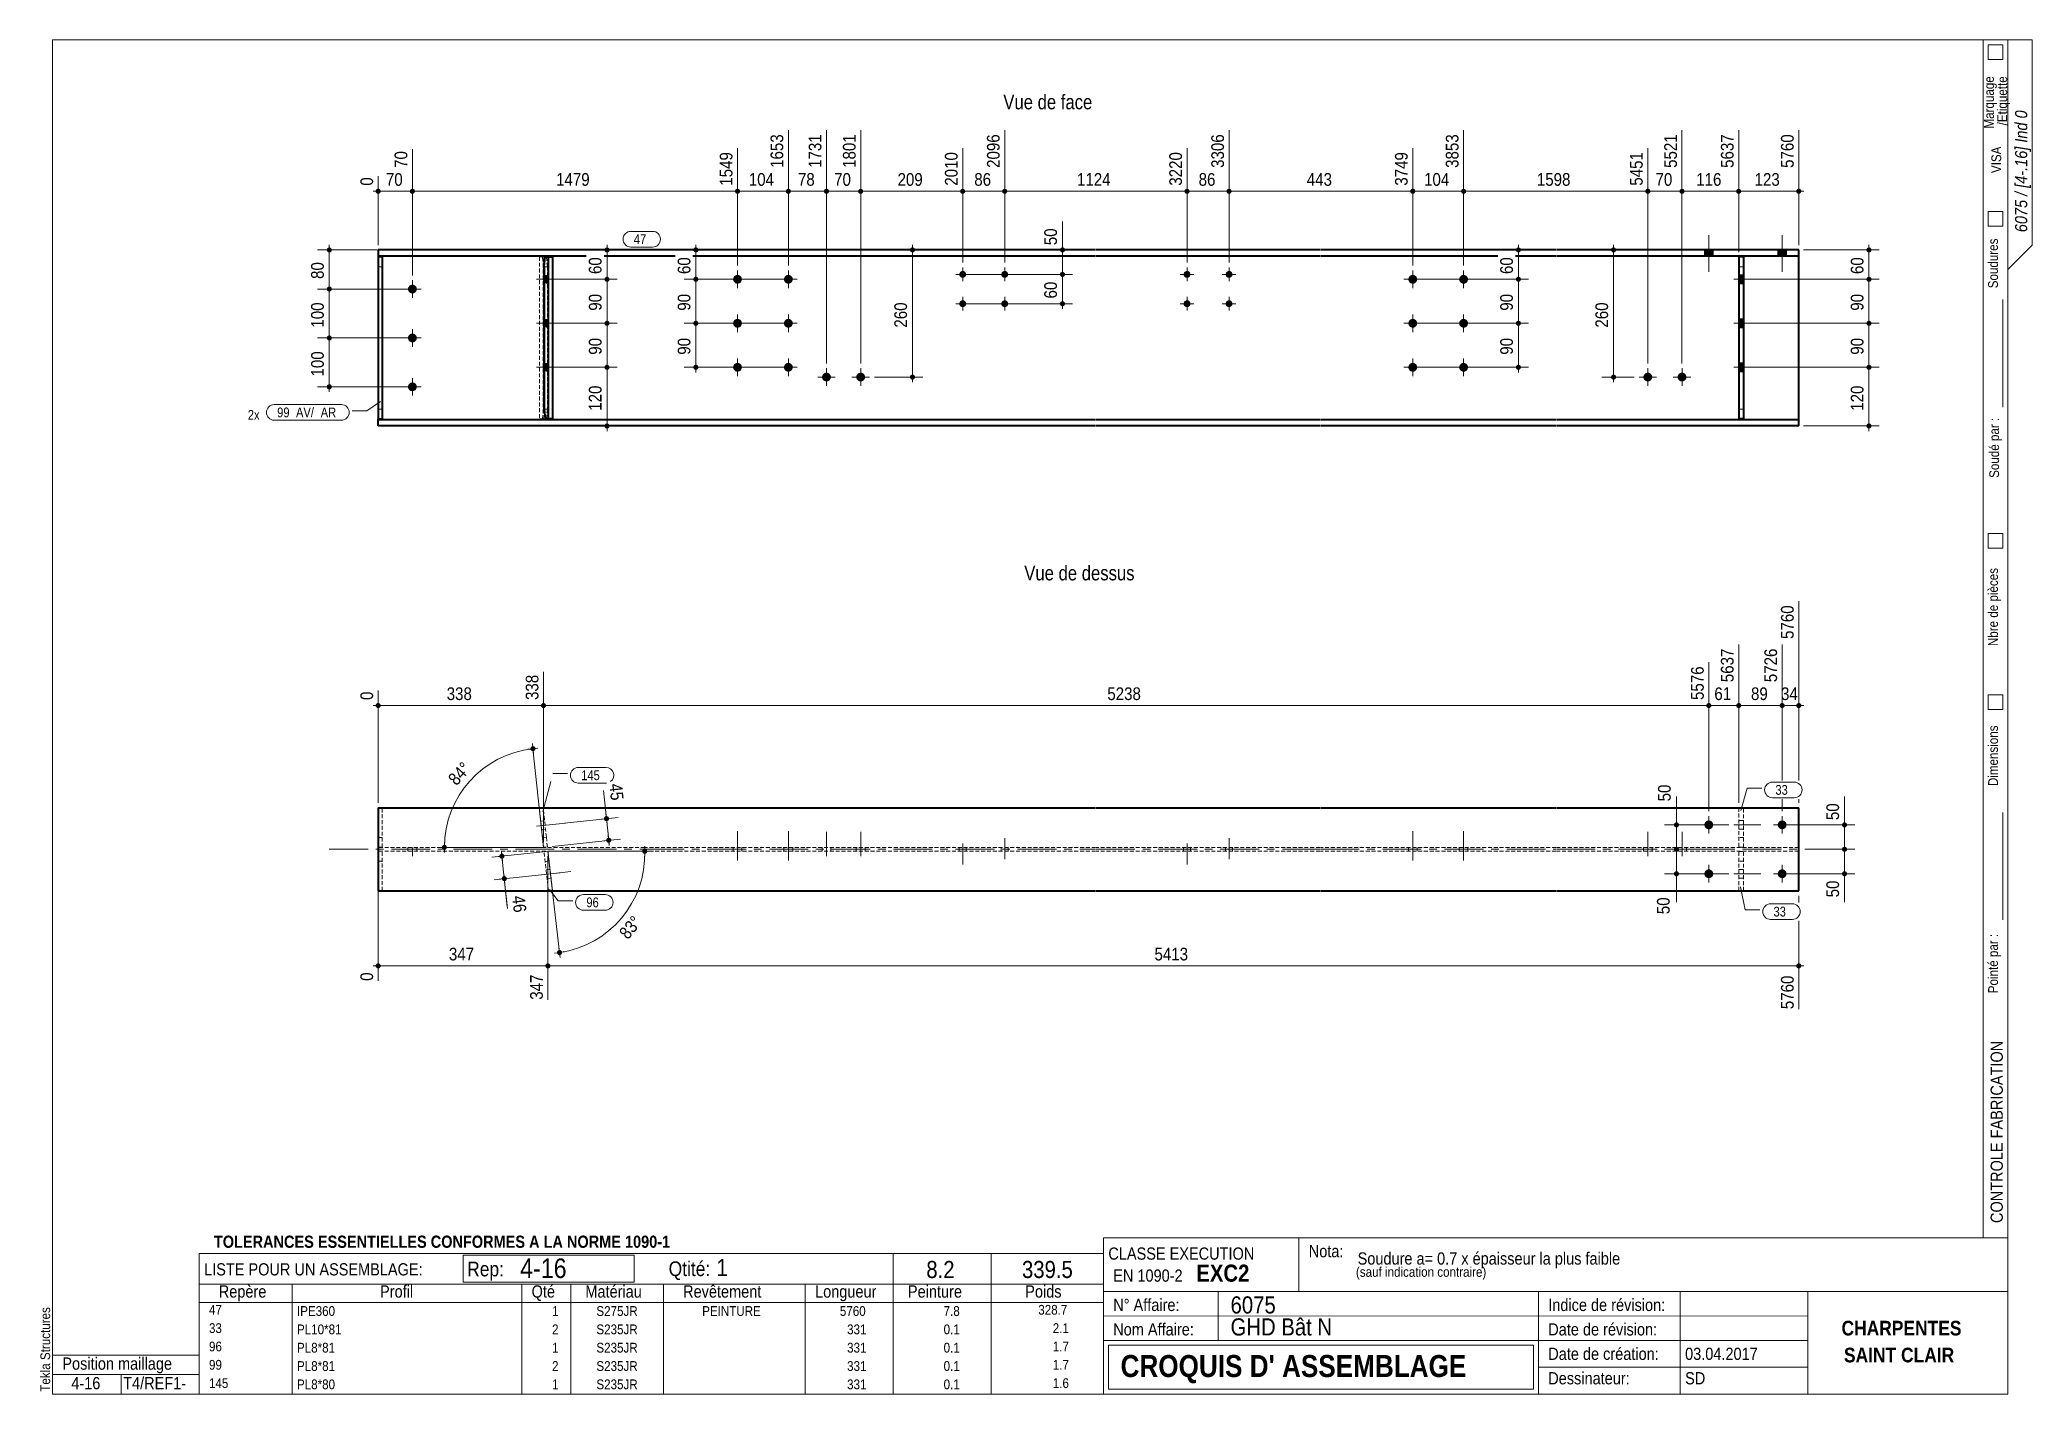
# Model space of a CAD drawing. Header units: millimetres. Extents: x 2 to 410, y 5 to 282.
import ezdxf

# ---------------------------------------------------------------- set-up
doc = ezdxf.new("R2010")
doc.units = ezdxf.units.MM
for name, pattern in [('AXES', [12.7, 7.9375, -1.5875, 1.5875, -1.5875]), ('CACHE2', [1.190625, 0.79375, -0.396875]), ('INTERROMPUX2', [9.525, 6.35, -3.175])]:
    doc.linetypes.add(name, pattern=pattern)
for name, color, linetype, lineweight in [('Autre type objet', 1, 'Continuous', 0), ('Axe', 1, 'Continuous', 0), ('Boulon', 7, 'Continuous', 0), ('Cache', 7, 'Continuous', 0), ('Cotation', 7, 'Continuous', 0), ('Feuille dessin', 5, 'Continuous', 0), ('Piece', 2, 'Continuous', 0), ('Repère pièce', 3, 'Continuous', 0)]:
    doc.layers.add(name, color=color, linetype=linetype, lineweight=lineweight)
doc.styles.add('ARIAL', font='ARIAL.TTF')
doc.styles.add('ARIAL_BOLD', font='ARIALBD.TTF')
doc.styles.add('ARIAL_ITALIC', font='ARIALI.TTF')
doc.styles.add('ARIAL_NARROW', font='ARIAL.TTF')
doc.styles.add('COMIC_SANS_MS', font='COMIC.TTF')

# ---------------------------------------------------------------- blocks, each defined once
blk = doc.blocks.new('*A1')
at = {"layer": 'Boulon'}
for points in [[(199.1, 234.06), (199.11, 234.1), (199.11, 234.13), (199.12, 234.16), (199.12, 234.2), (199.13, 234.23), (199.14, 234.26), (199.16, 234.3), (199.17, 234.33), (199.19, 234.36), (199.2, 234.39), (199.22, 234.42), (199.24, 234.44), (199.26, 234.47), (199.28, 234.5), (199.31, 234.52), (199.33, 234.55), (199.36, 234.57), (199.39, 234.59), (199.41, 234.61), (199.44, 234.63), (199.47, 234.65), (199.5, 234.66), (199.54, 234.67), (199.57, 234.69), (199.6, 234.7), (199.63, 234.71), (199.67, 234.71), (199.7, 234.72), (199.73, 234.72), (199.77, 234.73), (199.8, 234.73), (199.84, 234.73), (199.87, 234.72), (199.91, 234.72), (199.94, 234.71), (199.97, 234.71), (200.01, 234.7), (200.04, 234.69), (200.07, 234.67), (200.1, 234.66), (200.13, 234.65), (200.16, 234.63), (200.19, 234.61), (200.22, 234.59), (200.25, 234.57), (200.27, 234.55), (200.3, 234.52), (200.32, 234.5), (200.34, 234.47), (200.37, 234.44), (200.38, 234.42), (200.4, 234.39), (200.42, 234.36), (200.44, 234.33), (200.45, 234.3), (200.46, 234.26), (200.47, 234.23), (200.48, 234.2), (200.49, 234.16), (200.5, 234.13), (200.5, 234.1), (200.5, 234.06), (200.5, 234.03), (200.5, 233.99), (200.5, 233.96), (200.5, 233.93), (200.49, 233.89), (200.48, 233.86), (200.47, 233.82), (200.46, 233.79), (200.45, 233.76), (200.44, 233.73), (200.42, 233.7), (200.4, 233.67), (200.38, 233.64), (200.37, 233.61), (200.34, 233.58), (200.32, 233.56), (200.3, 233.53), (200.27, 233.51), (200.25, 233.49), (200.22, 233.47), (200.19, 233.45), (200.16, 233.43), (200.13, 233.41), (200.1, 233.4), (200.07, 233.38), (200.04, 233.37), (200.01, 233.36), (199.97, 233.35), (199.94, 233.34), (199.91, 233.34), (199.87, 233.33), (199.84, 233.33), (199.8, 233.33), (199.77, 233.33), (199.73, 233.33), (199.7, 233.34), (199.67, 233.34), (199.63, 233.35), (199.6, 233.36), (199.57, 233.37), (199.54, 233.38), (199.5, 233.4), (199.47, 233.41), (199.44, 233.43), (199.41, 233.45), (199.39, 233.47), (199.36, 233.49), (199.33, 233.51), (199.31, 233.53), (199.28, 233.56), (199.26, 233.58), (199.24, 233.61), (199.22, 233.64), (199.2, 233.67), (199.19, 233.7), (199.17, 233.73), (199.16, 233.76), (199.14, 233.79), (199.13, 233.82), (199.12, 233.86), (199.12, 233.89), (199.11, 233.93), (199.11, 233.96), (199.1, 233.99), (199.1, 234.03)], [(199.1, 228.06), (199.11, 228.1), (199.11, 228.13), (199.12, 228.16), (199.12, 228.2), (199.13, 228.23), (199.14, 228.26), (199.16, 228.3), (199.17, 228.33), (199.19, 228.36), (199.2, 228.39), (199.22, 228.42), (199.24, 228.44), (199.26, 228.47), (199.28, 228.5), (199.31, 228.52), (199.33, 228.55), (199.36, 228.57), (199.39, 228.59), (199.41, 228.61), (199.44, 228.63), (199.47, 228.65), (199.5, 228.66), (199.54, 228.67), (199.57, 228.69), (199.6, 228.7), (199.63, 228.71), (199.67, 228.71), (199.7, 228.72), (199.73, 228.72), (199.77, 228.73), (199.8, 228.73), (199.84, 228.73), (199.87, 228.72), (199.91, 228.72), (199.94, 228.71), (199.97, 228.71), (200.01, 228.7), (200.04, 228.69), (200.07, 228.67), (200.1, 228.66), (200.13, 228.65), (200.16, 228.63), (200.19, 228.61), (200.22, 228.59), (200.25, 228.57), (200.27, 228.55), (200.3, 228.52), (200.32, 228.5), (200.34, 228.47), (200.37, 228.44), (200.38, 228.42), (200.4, 228.39), (200.42, 228.36), (200.44, 228.33), (200.45, 228.3), (200.46, 228.26), (200.47, 228.23), (200.48, 228.2), (200.49, 228.16), (200.5, 228.13), (200.5, 228.1), (200.5, 228.06), (200.5, 228.03), (200.5, 227.99), (200.5, 227.96), (200.5, 227.93), (200.49, 227.89), (200.48, 227.86), (200.47, 227.82), (200.46, 227.79), (200.45, 227.76), (200.44, 227.73), (200.42, 227.7), (200.4, 227.67), (200.38, 227.64), (200.37, 227.61), (200.34, 227.58), (200.32, 227.56), (200.3, 227.53), (200.27, 227.51), (200.25, 227.49), (200.22, 227.47), (200.19, 227.45), (200.16, 227.43), (200.13, 227.41), (200.1, 227.4), (200.07, 227.38), (200.04, 227.37), (200.01, 227.36), (199.97, 227.35), (199.94, 227.34), (199.91, 227.34), (199.87, 227.33), (199.84, 227.33), (199.8, 227.33), (199.77, 227.33), (199.73, 227.33), (199.7, 227.34), (199.67, 227.34), (199.63, 227.35), (199.6, 227.36), (199.57, 227.37), (199.54, 227.38), (199.5, 227.4), (199.47, 227.41), (199.44, 227.43), (199.41, 227.45), (199.39, 227.47), (199.36, 227.49), (199.33, 227.51), (199.31, 227.53), (199.28, 227.56), (199.26, 227.58), (199.24, 227.61), (199.22, 227.64), (199.2, 227.67), (199.19, 227.7), (199.17, 227.73), (199.16, 227.76), (199.14, 227.79), (199.13, 227.82), (199.12, 227.86), (199.12, 227.89), (199.11, 227.93), (199.11, 227.96), (199.1, 227.99), (199.1, 228.03)]]:
    blk.add_hatch(color=256, dxfattribs=at).paths.add_polyline_path(points, flags=17)
at = {"layer": 'Boulon', "linetype": 'Continuous', "lineweight": 0}
for p, q in [((201.2, 234.03), (198.4, 234.03)), ((199.8, 232.63), (199.8, 235.43)), ((199.8, 226.63), (199.8, 229.43)), ((201.2, 228.03), (198.4, 228.03))]:
    blk.add_line(p, q, dxfattribs=at)
blk = doc.blocks.new('*A2')
at = {"layer": 'Boulon'}
for points in [[(190.5, 234.06), (190.51, 234.1), (190.51, 234.13), (190.52, 234.16), (190.52, 234.2), (190.53, 234.23), (190.54, 234.26), (190.56, 234.3), (190.57, 234.33), (190.59, 234.36), (190.6, 234.39), (190.62, 234.42), (190.64, 234.44), (190.66, 234.47), (190.68, 234.5), (190.71, 234.52), (190.73, 234.55), (190.76, 234.57), (190.79, 234.59), (190.81, 234.61), (190.84, 234.63), (190.87, 234.65), (190.9, 234.66), (190.94, 234.67), (190.97, 234.69), (191, 234.7), (191.03, 234.71), (191.07, 234.71), (191.1, 234.72), (191.13, 234.72), (191.17, 234.73), (191.2, 234.73), (191.24, 234.73), (191.27, 234.72), (191.31, 234.72), (191.34, 234.71), (191.37, 234.71), (191.41, 234.7), (191.44, 234.69), (191.47, 234.67), (191.5, 234.66), (191.53, 234.65), (191.56, 234.63), (191.59, 234.61), (191.62, 234.59), (191.65, 234.57), (191.67, 234.55), (191.7, 234.52), (191.72, 234.5), (191.74, 234.47), (191.77, 234.44), (191.78, 234.42), (191.8, 234.39), (191.82, 234.36), (191.84, 234.33), (191.85, 234.3), (191.86, 234.26), (191.87, 234.23), (191.88, 234.2), (191.89, 234.16), (191.9, 234.13), (191.9, 234.1), (191.9, 234.06), (191.9, 234.03), (191.9, 233.99), (191.9, 233.96), (191.9, 233.93), (191.89, 233.89), (191.88, 233.86), (191.87, 233.82), (191.86, 233.79), (191.85, 233.76), (191.84, 233.73), (191.82, 233.7), (191.8, 233.67), (191.78, 233.64), (191.77, 233.61), (191.74, 233.58), (191.72, 233.56), (191.7, 233.53), (191.67, 233.51), (191.65, 233.49), (191.62, 233.47), (191.59, 233.45), (191.56, 233.43), (191.53, 233.41), (191.5, 233.4), (191.47, 233.38), (191.44, 233.37), (191.41, 233.36), (191.37, 233.35), (191.34, 233.34), (191.31, 233.34), (191.27, 233.33), (191.24, 233.33), (191.2, 233.33), (191.17, 233.33), (191.13, 233.33), (191.1, 233.34), (191.07, 233.34), (191.03, 233.35), (191, 233.36), (190.97, 233.37), (190.94, 233.38), (190.9, 233.4), (190.87, 233.41), (190.84, 233.43), (190.81, 233.45), (190.79, 233.47), (190.76, 233.49), (190.73, 233.51), (190.71, 233.53), (190.68, 233.56), (190.66, 233.58), (190.64, 233.61), (190.62, 233.64), (190.6, 233.67), (190.59, 233.7), (190.57, 233.73), (190.56, 233.76), (190.54, 233.79), (190.53, 233.82), (190.52, 233.86), (190.52, 233.89), (190.51, 233.93), (190.51, 233.96), (190.5, 233.99), (190.5, 234.03)], [(190.5, 228.06), (190.51, 228.1), (190.51, 228.13), (190.52, 228.16), (190.52, 228.2), (190.53, 228.23), (190.54, 228.26), (190.56, 228.3), (190.57, 228.33), (190.59, 228.36), (190.6, 228.39), (190.62, 228.42), (190.64, 228.44), (190.66, 228.47), (190.68, 228.5), (190.71, 228.52), (190.73, 228.55), (190.76, 228.57), (190.79, 228.59), (190.81, 228.61), (190.84, 228.63), (190.87, 228.65), (190.9, 228.66), (190.94, 228.67), (190.97, 228.69), (191, 228.7), (191.03, 228.71), (191.07, 228.71), (191.1, 228.72), (191.13, 228.72), (191.17, 228.73), (191.2, 228.73), (191.24, 228.73), (191.27, 228.72), (191.31, 228.72), (191.34, 228.71), (191.37, 228.71), (191.41, 228.7), (191.44, 228.69), (191.47, 228.67), (191.5, 228.66), (191.53, 228.65), (191.56, 228.63), (191.59, 228.61), (191.62, 228.59), (191.65, 228.57), (191.67, 228.55), (191.7, 228.52), (191.72, 228.5), (191.74, 228.47), (191.77, 228.44), (191.78, 228.42), (191.8, 228.39), (191.82, 228.36), (191.84, 228.33), (191.85, 228.3), (191.86, 228.26), (191.87, 228.23), (191.88, 228.2), (191.89, 228.16), (191.9, 228.13), (191.9, 228.1), (191.9, 228.06), (191.9, 228.03), (191.9, 227.99), (191.9, 227.96), (191.9, 227.93), (191.89, 227.89), (191.88, 227.86), (191.87, 227.82), (191.86, 227.79), (191.85, 227.76), (191.84, 227.73), (191.82, 227.7), (191.8, 227.67), (191.78, 227.64), (191.77, 227.61), (191.74, 227.58), (191.72, 227.56), (191.7, 227.53), (191.67, 227.51), (191.65, 227.49), (191.62, 227.47), (191.59, 227.45), (191.56, 227.43), (191.53, 227.41), (191.5, 227.4), (191.47, 227.38), (191.44, 227.37), (191.41, 227.36), (191.37, 227.35), (191.34, 227.34), (191.31, 227.34), (191.27, 227.33), (191.24, 227.33), (191.2, 227.33), (191.17, 227.33), (191.13, 227.33), (191.1, 227.34), (191.07, 227.34), (191.03, 227.35), (191, 227.36), (190.97, 227.37), (190.94, 227.38), (190.9, 227.4), (190.87, 227.41), (190.84, 227.43), (190.81, 227.45), (190.79, 227.47), (190.76, 227.49), (190.73, 227.51), (190.71, 227.53), (190.68, 227.56), (190.66, 227.58), (190.64, 227.61), (190.62, 227.64), (190.6, 227.67), (190.59, 227.7), (190.57, 227.73), (190.56, 227.76), (190.54, 227.79), (190.53, 227.82), (190.52, 227.86), (190.52, 227.89), (190.51, 227.93), (190.51, 227.96), (190.5, 227.99), (190.5, 228.03)]]:
    blk.add_hatch(color=256, dxfattribs=at).paths.add_polyline_path(points, flags=17)
at = {"layer": 'Boulon', "linetype": 'Continuous', "lineweight": 0}
for p, q in [((189.8, 234.03), (192.6, 234.03)), ((191.2, 232.63), (191.2, 235.43)), ((191.2, 226.63), (191.2, 229.43)), ((189.8, 228.03), (192.6, 228.03))]:
    blk.add_line(p, q, dxfattribs=at)
blk = doc.blocks.new('*A3')
at = {"layer": 'Boulon'}
for points in [[(245, 234.06), (245, 234.1), (245, 234.13), (245.01, 234.16), (245.02, 234.2), (245.03, 234.23), (245.04, 234.26), (245.05, 234.3), (245.06, 234.33), (245.08, 234.36), (245.1, 234.39), (245.11, 234.42), (245.13, 234.44), (245.16, 234.47), (245.18, 234.5), (245.2, 234.52), (245.23, 234.55), (245.25, 234.57), (245.28, 234.59), (245.31, 234.61), (245.34, 234.63), (245.37, 234.65), (245.4, 234.66), (245.43, 234.67), (245.46, 234.69), (245.49, 234.7), (245.53, 234.71), (245.56, 234.71), (245.59, 234.72), (245.63, 234.72), (245.66, 234.73), (245.7, 234.73), (245.73, 234.73), (245.77, 234.72), (245.8, 234.72), (245.83, 234.71), (245.87, 234.71), (245.9, 234.7), (245.93, 234.69), (245.96, 234.67), (246, 234.66), (246.03, 234.65), (246.06, 234.63), (246.09, 234.61), (246.11, 234.59), (246.14, 234.57), (246.17, 234.55), (246.19, 234.52), (246.22, 234.5), (246.24, 234.47), (246.26, 234.44), (246.28, 234.42), (246.3, 234.39), (246.31, 234.36), (246.33, 234.33), (246.34, 234.3), (246.36, 234.26), (246.37, 234.23), (246.38, 234.2), (246.38, 234.16), (246.39, 234.13), (246.39, 234.1), (246.4, 234.06), (246.4, 234.03), (246.4, 233.99), (246.39, 233.96), (246.39, 233.93), (246.38, 233.89), (246.38, 233.86), (246.37, 233.82), (246.36, 233.79), (246.34, 233.76), (246.33, 233.73), (246.31, 233.7), (246.3, 233.67), (246.28, 233.64), (246.26, 233.61), (246.24, 233.58), (246.22, 233.56), (246.19, 233.53), (246.17, 233.51), (246.14, 233.49), (246.11, 233.47), (246.09, 233.45), (246.06, 233.43), (246.03, 233.41), (246, 233.4), (245.96, 233.38), (245.93, 233.37), (245.9, 233.36), (245.87, 233.35), (245.83, 233.34), (245.8, 233.34), (245.77, 233.33), (245.73, 233.33), (245.7, 233.33), (245.66, 233.33), (245.63, 233.33), (245.59, 233.34), (245.56, 233.34), (245.53, 233.35), (245.49, 233.36), (245.46, 233.37), (245.43, 233.38), (245.4, 233.4), (245.37, 233.41), (245.34, 233.43), (245.31, 233.45), (245.28, 233.47), (245.25, 233.49), (245.23, 233.51), (245.2, 233.53), (245.18, 233.56), (245.16, 233.58), (245.13, 233.61), (245.11, 233.64), (245.1, 233.67), (245.08, 233.7), (245.06, 233.73), (245.05, 233.76), (245.04, 233.79), (245.03, 233.82), (245.02, 233.86), (245.01, 233.89), (245, 233.93), (245, 233.96), (245, 233.99), (245, 234.03)], [(245, 228.06), (245, 228.1), (245, 228.13), (245.01, 228.16), (245.02, 228.2), (245.03, 228.23), (245.04, 228.26), (245.05, 228.3), (245.06, 228.33), (245.08, 228.36), (245.1, 228.39), (245.11, 228.42), (245.13, 228.44), (245.16, 228.47), (245.18, 228.5), (245.2, 228.52), (245.23, 228.55), (245.25, 228.57), (245.28, 228.59), (245.31, 228.61), (245.34, 228.63), (245.37, 228.65), (245.4, 228.66), (245.43, 228.67), (245.46, 228.69), (245.49, 228.7), (245.53, 228.71), (245.56, 228.71), (245.59, 228.72), (245.63, 228.72), (245.66, 228.73), (245.7, 228.73), (245.73, 228.73), (245.77, 228.72), (245.8, 228.72), (245.83, 228.71), (245.87, 228.71), (245.9, 228.7), (245.93, 228.69), (245.96, 228.67), (246, 228.66), (246.03, 228.65), (246.06, 228.63), (246.09, 228.61), (246.11, 228.59), (246.14, 228.57), (246.17, 228.55), (246.19, 228.52), (246.22, 228.5), (246.24, 228.47), (246.26, 228.44), (246.28, 228.42), (246.3, 228.39), (246.31, 228.36), (246.33, 228.33), (246.34, 228.3), (246.36, 228.26), (246.37, 228.23), (246.38, 228.2), (246.38, 228.16), (246.39, 228.13), (246.39, 228.1), (246.4, 228.06), (246.4, 228.03), (246.4, 227.99), (246.39, 227.96), (246.39, 227.93), (246.38, 227.89), (246.38, 227.86), (246.37, 227.82), (246.36, 227.79), (246.34, 227.76), (246.33, 227.73), (246.31, 227.7), (246.3, 227.67), (246.28, 227.64), (246.26, 227.61), (246.24, 227.58), (246.22, 227.56), (246.19, 227.53), (246.17, 227.51), (246.14, 227.49), (246.11, 227.47), (246.09, 227.45), (246.06, 227.43), (246.03, 227.41), (246, 227.4), (245.96, 227.38), (245.93, 227.37), (245.9, 227.36), (245.87, 227.35), (245.83, 227.34), (245.8, 227.34), (245.77, 227.33), (245.73, 227.33), (245.7, 227.33), (245.66, 227.33), (245.63, 227.33), (245.59, 227.34), (245.56, 227.34), (245.53, 227.35), (245.49, 227.36), (245.46, 227.37), (245.43, 227.38), (245.4, 227.4), (245.37, 227.41), (245.34, 227.43), (245.31, 227.45), (245.28, 227.47), (245.25, 227.49), (245.23, 227.51), (245.2, 227.53), (245.18, 227.56), (245.16, 227.58), (245.13, 227.61), (245.11, 227.64), (245.1, 227.67), (245.08, 227.7), (245.06, 227.73), (245.05, 227.76), (245.04, 227.79), (245.03, 227.82), (245.02, 227.86), (245.01, 227.89), (245, 227.93), (245, 227.96), (245, 227.99), (245, 228.03)]]:
    blk.add_hatch(color=256, dxfattribs=at).paths.add_polyline_path(points, flags=17)
at = {"layer": 'Boulon', "linetype": 'Continuous', "lineweight": 0}
for p, q in [((247.1, 234.03), (244.3, 234.03)), ((245.7, 232.63), (245.7, 235.43)), ((245.7, 226.63), (245.7, 229.43)), ((247.1, 228.03), (244.3, 228.03))]:
    blk.add_line(p, q, dxfattribs=at)
blk = doc.blocks.new('*A4')
at = {"layer": 'Boulon'}
for points in [[(236.4, 234.06), (236.4, 234.1), (236.4, 234.13), (236.41, 234.16), (236.42, 234.2), (236.43, 234.23), (236.44, 234.26), (236.45, 234.3), (236.46, 234.33), (236.48, 234.36), (236.5, 234.39), (236.51, 234.42), (236.53, 234.44), (236.56, 234.47), (236.58, 234.5), (236.6, 234.52), (236.63, 234.55), (236.65, 234.57), (236.68, 234.59), (236.71, 234.61), (236.74, 234.63), (236.77, 234.65), (236.8, 234.66), (236.83, 234.67), (236.86, 234.69), (236.89, 234.7), (236.93, 234.71), (236.96, 234.71), (236.99, 234.72), (237.03, 234.72), (237.06, 234.73), (237.1, 234.73), (237.13, 234.73), (237.17, 234.72), (237.2, 234.72), (237.23, 234.71), (237.27, 234.71), (237.3, 234.7), (237.33, 234.69), (237.36, 234.67), (237.4, 234.66), (237.43, 234.65), (237.46, 234.63), (237.49, 234.61), (237.51, 234.59), (237.54, 234.57), (237.57, 234.55), (237.59, 234.52), (237.62, 234.5), (237.64, 234.47), (237.66, 234.44), (237.68, 234.42), (237.7, 234.39), (237.71, 234.36), (237.73, 234.33), (237.74, 234.3), (237.76, 234.26), (237.77, 234.23), (237.78, 234.2), (237.78, 234.16), (237.79, 234.13), (237.79, 234.1), (237.8, 234.06), (237.8, 234.03), (237.8, 233.99), (237.79, 233.96), (237.79, 233.93), (237.78, 233.89), (237.78, 233.86), (237.77, 233.82), (237.76, 233.79), (237.74, 233.76), (237.73, 233.73), (237.71, 233.7), (237.7, 233.67), (237.68, 233.64), (237.66, 233.61), (237.64, 233.58), (237.62, 233.56), (237.59, 233.53), (237.57, 233.51), (237.54, 233.49), (237.51, 233.47), (237.49, 233.45), (237.46, 233.43), (237.43, 233.41), (237.4, 233.4), (237.36, 233.38), (237.33, 233.37), (237.3, 233.36), (237.27, 233.35), (237.23, 233.34), (237.2, 233.34), (237.17, 233.33), (237.13, 233.33), (237.1, 233.33), (237.06, 233.33), (237.03, 233.33), (236.99, 233.34), (236.96, 233.34), (236.93, 233.35), (236.89, 233.36), (236.86, 233.37), (236.83, 233.38), (236.8, 233.4), (236.77, 233.41), (236.74, 233.43), (236.71, 233.45), (236.68, 233.47), (236.65, 233.49), (236.63, 233.51), (236.6, 233.53), (236.58, 233.56), (236.56, 233.58), (236.53, 233.61), (236.51, 233.64), (236.5, 233.67), (236.48, 233.7), (236.46, 233.73), (236.45, 233.76), (236.44, 233.79), (236.43, 233.82), (236.42, 233.86), (236.41, 233.89), (236.4, 233.93), (236.4, 233.96), (236.4, 233.99), (236.4, 234.03)], [(236.4, 228.06), (236.4, 228.1), (236.4, 228.13), (236.41, 228.16), (236.42, 228.2), (236.43, 228.23), (236.44, 228.26), (236.45, 228.3), (236.46, 228.33), (236.48, 228.36), (236.5, 228.39), (236.51, 228.42), (236.53, 228.44), (236.56, 228.47), (236.58, 228.5), (236.6, 228.52), (236.63, 228.55), (236.65, 228.57), (236.68, 228.59), (236.71, 228.61), (236.74, 228.63), (236.77, 228.65), (236.8, 228.66), (236.83, 228.67), (236.86, 228.69), (236.89, 228.7), (236.93, 228.71), (236.96, 228.71), (236.99, 228.72), (237.03, 228.72), (237.06, 228.73), (237.1, 228.73), (237.13, 228.73), (237.17, 228.72), (237.2, 228.72), (237.23, 228.71), (237.27, 228.71), (237.3, 228.7), (237.33, 228.69), (237.36, 228.67), (237.4, 228.66), (237.43, 228.65), (237.46, 228.63), (237.49, 228.61), (237.51, 228.59), (237.54, 228.57), (237.57, 228.55), (237.59, 228.52), (237.62, 228.5), (237.64, 228.47), (237.66, 228.44), (237.68, 228.42), (237.7, 228.39), (237.71, 228.36), (237.73, 228.33), (237.74, 228.3), (237.76, 228.26), (237.77, 228.23), (237.78, 228.2), (237.78, 228.16), (237.79, 228.13), (237.79, 228.1), (237.8, 228.06), (237.8, 228.03), (237.8, 227.99), (237.79, 227.96), (237.79, 227.93), (237.78, 227.89), (237.78, 227.86), (237.77, 227.82), (237.76, 227.79), (237.74, 227.76), (237.73, 227.73), (237.71, 227.7), (237.7, 227.67), (237.68, 227.64), (237.66, 227.61), (237.64, 227.58), (237.62, 227.56), (237.59, 227.53), (237.57, 227.51), (237.54, 227.49), (237.51, 227.47), (237.49, 227.45), (237.46, 227.43), (237.43, 227.41), (237.4, 227.4), (237.36, 227.38), (237.33, 227.37), (237.3, 227.36), (237.27, 227.35), (237.23, 227.34), (237.2, 227.34), (237.17, 227.33), (237.13, 227.33), (237.1, 227.33), (237.06, 227.33), (237.03, 227.33), (236.99, 227.34), (236.96, 227.34), (236.93, 227.35), (236.89, 227.36), (236.86, 227.37), (236.83, 227.38), (236.8, 227.4), (236.77, 227.41), (236.74, 227.43), (236.71, 227.45), (236.68, 227.47), (236.65, 227.49), (236.63, 227.51), (236.6, 227.53), (236.58, 227.56), (236.56, 227.58), (236.53, 227.61), (236.51, 227.64), (236.5, 227.67), (236.48, 227.7), (236.46, 227.73), (236.45, 227.76), (236.44, 227.79), (236.43, 227.82), (236.42, 227.86), (236.41, 227.89), (236.4, 227.93), (236.4, 227.96), (236.4, 227.99), (236.4, 228.03)]]:
    blk.add_hatch(color=256, dxfattribs=at).paths.add_polyline_path(points, flags=17)
at = {"layer": 'Boulon', "linetype": 'Continuous', "lineweight": 0}
for p, q in [((235.7, 234.03), (238.5, 234.03)), ((237.1, 232.63), (237.1, 235.43)), ((237.1, 226.63), (237.1, 229.43)), ((235.7, 228.03), (238.5, 228.03))]:
    blk.add_line(p, q, dxfattribs=at)
blk = doc.blocks.new('*A5')
at = {"layer": 'Boulon'}
for points in [[(79.51, 230.98), (79.51, 230.94), (79.5, 230.9), (79.5, 230.85), (79.49, 230.81), (79.47, 230.77), (79.46, 230.72), (79.45, 230.68), (79.43, 230.64), (79.41, 230.6), (79.39, 230.57), (79.36, 230.53), (79.34, 230.49), (79.31, 230.46), (79.28, 230.42), (79.25, 230.39), (79.22, 230.36), (79.18, 230.33), (79.15, 230.3), (79.11, 230.28), (79.08, 230.26), (79.04, 230.23), (79, 230.21), (78.96, 230.2), (78.92, 230.18), (78.87, 230.17), (78.83, 230.15), (78.79, 230.15), (78.75, 230.14), (78.7, 230.13), (78.66, 230.13), (78.61, 230.13), (78.57, 230.13), (78.53, 230.13), (78.48, 230.14), (78.44, 230.15), (78.39, 230.15), (78.35, 230.17), (78.31, 230.18), (78.27, 230.2), (78.23, 230.21), (78.19, 230.23), (78.15, 230.26), (78.11, 230.28), (78.08, 230.3), (78.04, 230.33), (78.01, 230.36), (77.98, 230.39), (77.95, 230.42), (77.92, 230.46), (77.89, 230.49), (77.87, 230.53), (77.84, 230.57), (77.82, 230.6), (77.8, 230.64), (77.78, 230.68), (77.77, 230.72), (77.75, 230.77), (77.74, 230.81), (77.73, 230.85), (77.72, 230.9), (77.72, 230.94), (77.71, 230.98), (77.71, 231.03), (77.71, 231.07), (77.72, 231.12), (77.72, 231.16), (77.73, 231.2), (77.74, 231.25), (77.75, 231.29), (77.77, 231.33), (77.78, 231.37), (77.8, 231.41), (77.82, 231.45), (77.84, 231.49), (77.87, 231.53), (77.89, 231.56), (77.92, 231.6), (77.95, 231.63), (77.98, 231.66), (78.01, 231.69), (78.04, 231.72), (78.08, 231.75), (78.11, 231.78), (78.15, 231.8), (78.19, 231.82), (78.23, 231.84), (78.27, 231.86), (78.31, 231.88), (78.35, 231.89), (78.39, 231.9), (78.44, 231.91), (78.48, 231.92), (78.53, 231.92), (78.57, 231.93), (78.61, 231.93), (78.66, 231.93), (78.7, 231.92), (78.75, 231.92), (78.79, 231.91), (78.83, 231.9), (78.87, 231.89), (78.92, 231.88), (78.96, 231.86), (79, 231.84), (79.04, 231.82), (79.08, 231.8), (79.11, 231.78), (79.15, 231.75), (79.18, 231.72), (79.22, 231.69), (79.25, 231.66), (79.28, 231.63), (79.31, 231.6), (79.34, 231.56), (79.36, 231.53), (79.39, 231.49), (79.41, 231.45), (79.43, 231.41), (79.45, 231.37), (79.46, 231.33), (79.47, 231.29), (79.49, 231.25), (79.5, 231.2), (79.5, 231.16), (79.51, 231.12), (79.51, 231.07), (79.51, 231.03)], [(79.51, 220.98), (79.51, 220.94), (79.5, 220.9), (79.5, 220.85), (79.49, 220.81), (79.47, 220.77), (79.46, 220.72), (79.45, 220.68), (79.43, 220.64), (79.41, 220.6), (79.39, 220.57), (79.36, 220.53), (79.34, 220.49), (79.31, 220.46), (79.28, 220.42), (79.25, 220.39), (79.22, 220.36), (79.18, 220.33), (79.15, 220.3), (79.11, 220.28), (79.08, 220.26), (79.04, 220.23), (79, 220.21), (78.96, 220.2), (78.92, 220.18), (78.87, 220.17), (78.83, 220.15), (78.79, 220.15), (78.75, 220.14), (78.7, 220.13), (78.66, 220.13), (78.61, 220.13), (78.57, 220.13), (78.53, 220.13), (78.48, 220.14), (78.44, 220.15), (78.39, 220.15), (78.35, 220.17), (78.31, 220.18), (78.27, 220.2), (78.23, 220.21), (78.19, 220.23), (78.15, 220.26), (78.11, 220.28), (78.08, 220.3), (78.04, 220.33), (78.01, 220.36), (77.98, 220.39), (77.95, 220.42), (77.92, 220.46), (77.89, 220.49), (77.87, 220.53), (77.84, 220.57), (77.82, 220.6), (77.8, 220.64), (77.78, 220.68), (77.77, 220.72), (77.75, 220.77), (77.74, 220.81), (77.73, 220.85), (77.72, 220.9), (77.72, 220.94), (77.71, 220.98), (77.71, 221.03), (77.71, 221.07), (77.72, 221.12), (77.72, 221.16), (77.73, 221.2), (77.74, 221.25), (77.75, 221.29), (77.77, 221.33), (77.78, 221.37), (77.8, 221.41), (77.82, 221.45), (77.84, 221.49), (77.87, 221.53), (77.89, 221.56), (77.92, 221.6), (77.95, 221.63), (77.98, 221.66), (78.01, 221.69), (78.04, 221.72), (78.08, 221.75), (78.11, 221.78), (78.15, 221.8), (78.19, 221.82), (78.23, 221.84), (78.27, 221.86), (78.31, 221.88), (78.35, 221.89), (78.39, 221.9), (78.44, 221.91), (78.48, 221.92), (78.53, 221.92), (78.57, 221.93), (78.61, 221.93), (78.66, 221.93), (78.7, 221.92), (78.75, 221.92), (78.79, 221.91), (78.83, 221.9), (78.87, 221.89), (78.92, 221.88), (78.96, 221.86), (79, 221.84), (79.04, 221.82), (79.08, 221.8), (79.11, 221.78), (79.15, 221.75), (79.18, 221.72), (79.22, 221.69), (79.25, 221.66), (79.28, 221.63), (79.31, 221.6), (79.34, 221.56), (79.36, 221.53), (79.39, 221.49), (79.41, 221.45), (79.43, 221.41), (79.45, 221.37), (79.46, 221.33), (79.47, 221.29), (79.49, 221.25), (79.5, 221.2), (79.5, 221.16), (79.51, 221.12), (79.51, 221.07), (79.51, 221.03)], [(79.51, 210.98), (79.51, 210.94), (79.5, 210.9), (79.5, 210.85), (79.49, 210.81), (79.47, 210.77), (79.46, 210.72), (79.45, 210.68), (79.43, 210.64), (79.41, 210.6), (79.39, 210.57), (79.36, 210.53), (79.34, 210.49), (79.31, 210.46), (79.28, 210.42), (79.25, 210.39), (79.22, 210.36), (79.18, 210.33), (79.15, 210.3), (79.11, 210.28), (79.08, 210.26), (79.04, 210.23), (79, 210.21), (78.96, 210.2), (78.92, 210.18), (78.87, 210.17), (78.83, 210.15), (78.79, 210.15), (78.75, 210.14), (78.7, 210.13), (78.66, 210.13), (78.61, 210.13), (78.57, 210.13), (78.53, 210.13), (78.48, 210.14), (78.44, 210.15), (78.39, 210.15), (78.35, 210.17), (78.31, 210.18), (78.27, 210.2), (78.23, 210.21), (78.19, 210.23), (78.15, 210.26), (78.11, 210.28), (78.08, 210.3), (78.04, 210.33), (78.01, 210.36), (77.98, 210.39), (77.95, 210.42), (77.92, 210.46), (77.89, 210.49), (77.87, 210.53), (77.84, 210.57), (77.82, 210.6), (77.8, 210.64), (77.78, 210.68), (77.77, 210.72), (77.75, 210.77), (77.74, 210.81), (77.73, 210.85), (77.72, 210.9), (77.72, 210.94), (77.71, 210.98), (77.71, 211.03), (77.71, 211.07), (77.72, 211.12), (77.72, 211.16), (77.73, 211.2), (77.74, 211.25), (77.75, 211.29), (77.77, 211.33), (77.78, 211.37), (77.8, 211.41), (77.82, 211.45), (77.84, 211.49), (77.87, 211.53), (77.89, 211.56), (77.92, 211.6), (77.95, 211.63), (77.98, 211.66), (78.01, 211.69), (78.04, 211.72), (78.08, 211.75), (78.11, 211.78), (78.15, 211.8), (78.19, 211.82), (78.23, 211.84), (78.27, 211.86), (78.31, 211.88), (78.35, 211.89), (78.39, 211.9), (78.44, 211.91), (78.48, 211.92), (78.53, 211.92), (78.57, 211.93), (78.61, 211.93), (78.66, 211.93), (78.7, 211.92), (78.75, 211.92), (78.79, 211.91), (78.83, 211.9), (78.87, 211.89), (78.92, 211.88), (78.96, 211.86), (79, 211.84), (79.04, 211.82), (79.08, 211.8), (79.11, 211.78), (79.15, 211.75), (79.18, 211.72), (79.22, 211.69), (79.25, 211.66), (79.28, 211.63), (79.31, 211.6), (79.34, 211.56), (79.36, 211.53), (79.39, 211.49), (79.41, 211.45), (79.43, 211.41), (79.45, 211.37), (79.46, 211.33), (79.47, 211.29), (79.49, 211.25), (79.5, 211.2), (79.5, 211.16), (79.51, 211.12), (79.51, 211.07), (79.51, 211.03)]]:
    blk.add_hatch(color=256, dxfattribs=at).paths.add_polyline_path(points, flags=17)
at = {"layer": 'Boulon', "linetype": 'Continuous', "lineweight": 0}
for p, q in [((78.61, 232.83), (78.61, 229.23)), ((76.81, 231.03), (80.41, 231.03)), ((76.81, 221.03), (80.41, 221.03)), ((78.61, 222.83), (78.61, 219.23)), ((78.61, 212.83), (78.61, 209.23)), ((76.81, 211.03), (80.41, 211.03))]:
    blk.add_line(p, q, dxfattribs=at)
blk = doc.blocks.new('*A6')
at = {"layer": 'Boulon'}
for points in [[(344.75, 239.03), (344.75, 237.76), (342.95, 237.76), (342.95, 239.03)], [(344.75, 239.03), (344.75, 237.76), (342.95, 237.76), (342.95, 239.03)], [(359.75, 239.03), (359.75, 237.76), (357.95, 237.76), (357.95, 239.03)], [(359.75, 239.03), (359.75, 237.76), (357.95, 237.76), (357.95, 239.03)]]:
    blk.add_hatch(color=256, dxfattribs=at).paths.add_polyline_path(points, flags=17)
at = {"layer": 'Boulon', "linetype": 'Continuous', "lineweight": 0}
for p, q in [((343.85, 242.03), (343.85, 234.53)), ((343.85, 242.03), (343.85, 234.53)), ((358.85, 242.03), (358.85, 234.53)), ((358.85, 242.03), (358.85, 234.53)), ((342.95, 239.03), (342.95, 237.76)), ((342.95, 239.03), (342.95, 237.76)), ((344.75, 239.03), (344.75, 237.76)), ((344.75, 239.03), (344.75, 237.76)), ((357.95, 239.03), (357.95, 237.76)), ((357.95, 239.03), (357.95, 237.76)), ((359.75, 239.03), (359.75, 237.76)), ((359.75, 239.03), (359.75, 237.76))]:
    blk.add_line(p, q, dxfattribs=at)
blk = doc.blocks.new('*A7')
at = {"layer": 'Boulon'}
for points in [[(163.29, 212.13), (163.24, 212.13), (163.2, 212.14), (163.15, 212.15), (163.11, 212.15), (163.07, 212.17), (163.03, 212.18), (162.99, 212.2), (162.95, 212.21), (162.91, 212.23), (162.87, 212.26), (162.83, 212.28), (162.79, 212.3), (162.76, 212.33), (162.73, 212.36), (162.69, 212.39), (162.66, 212.42), (162.63, 212.46), (162.61, 212.49), (162.58, 212.53), (162.56, 212.57), (162.54, 212.6), (162.52, 212.64), (162.5, 212.68), (162.48, 212.72), (162.47, 212.77), (162.46, 212.81), (162.45, 212.85), (162.44, 212.9), (162.43, 212.94), (162.43, 212.98), (162.43, 213.03), (162.43, 213.07), (162.43, 213.12), (162.44, 213.16), (162.45, 213.2), (162.46, 213.25), (162.47, 213.29), (162.48, 213.33), (162.5, 213.37), (162.52, 213.41), (162.54, 213.45), (162.56, 213.49), (162.58, 213.53), (162.61, 213.56), (162.63, 213.6), (162.66, 213.63), (162.69, 213.66), (162.73, 213.69), (162.76, 213.72), (162.79, 213.75), (162.83, 213.78), (162.87, 213.8), (162.91, 213.82), (162.95, 213.84), (162.99, 213.86), (163.03, 213.88), (163.07, 213.89), (163.11, 213.9), (163.15, 213.91), (163.2, 213.92), (163.24, 213.92), (163.29, 213.93), (163.33, 213.93), (163.37, 213.93), (163.42, 213.92), (163.46, 213.92), (163.51, 213.91), (163.55, 213.9), (163.59, 213.89), (163.63, 213.88), (163.67, 213.86), (163.71, 213.84), (163.75, 213.82), (163.79, 213.8), (163.83, 213.78), (163.87, 213.75), (163.9, 213.72), (163.93, 213.69), (163.97, 213.66), (164, 213.63), (164.03, 213.6), (164.05, 213.56), (164.08, 213.53), (164.1, 213.49), (164.12, 213.45), (164.14, 213.41), (164.16, 213.37), (164.18, 213.33), (164.19, 213.29), (164.2, 213.25), (164.21, 213.2), (164.22, 213.16), (164.23, 213.12), (164.23, 213.07), (164.23, 213.03), (164.23, 212.98), (164.23, 212.94), (164.22, 212.9), (164.21, 212.85), (164.2, 212.81), (164.19, 212.77), (164.18, 212.72), (164.16, 212.68), (164.14, 212.64), (164.12, 212.6), (164.1, 212.57), (164.08, 212.53), (164.05, 212.49), (164.03, 212.46), (164, 212.42), (163.97, 212.39), (163.93, 212.36), (163.9, 212.33), (163.87, 212.3), (163.83, 212.28), (163.79, 212.26), (163.75, 212.23), (163.71, 212.21), (163.67, 212.2), (163.63, 212.18), (163.59, 212.17), (163.55, 212.15), (163.51, 212.15), (163.46, 212.14), (163.42, 212.13), (163.37, 212.13), (163.33, 212.13)], [(170.29, 212.13), (170.24, 212.13), (170.2, 212.14), (170.15, 212.15), (170.11, 212.15), (170.07, 212.17), (170.03, 212.18), (169.99, 212.2), (169.95, 212.21), (169.91, 212.23), (169.87, 212.26), (169.83, 212.28), (169.79, 212.3), (169.76, 212.33), (169.73, 212.36), (169.69, 212.39), (169.66, 212.42), (169.63, 212.46), (169.61, 212.49), (169.58, 212.53), (169.56, 212.57), (169.54, 212.6), (169.52, 212.64), (169.5, 212.68), (169.48, 212.72), (169.47, 212.77), (169.46, 212.81), (169.45, 212.85), (169.44, 212.9), (169.43, 212.94), (169.43, 212.98), (169.43, 213.03), (169.43, 213.07), (169.43, 213.12), (169.44, 213.16), (169.45, 213.2), (169.46, 213.25), (169.47, 213.29), (169.48, 213.33), (169.5, 213.37), (169.52, 213.41), (169.54, 213.45), (169.56, 213.49), (169.58, 213.53), (169.61, 213.56), (169.63, 213.6), (169.66, 213.63), (169.69, 213.66), (169.73, 213.69), (169.76, 213.72), (169.79, 213.75), (169.83, 213.78), (169.87, 213.8), (169.91, 213.82), (169.95, 213.84), (169.99, 213.86), (170.03, 213.88), (170.07, 213.89), (170.11, 213.9), (170.15, 213.91), (170.2, 213.92), (170.24, 213.92), (170.29, 213.93), (170.33, 213.93), (170.37, 213.93), (170.42, 213.92), (170.46, 213.92), (170.51, 213.91), (170.55, 213.9), (170.59, 213.89), (170.63, 213.88), (170.67, 213.86), (170.71, 213.84), (170.75, 213.82), (170.79, 213.8), (170.83, 213.78), (170.87, 213.75), (170.9, 213.72), (170.93, 213.69), (170.97, 213.66), (171, 213.63), (171.03, 213.6), (171.05, 213.56), (171.08, 213.53), (171.1, 213.49), (171.12, 213.45), (171.14, 213.41), (171.16, 213.37), (171.18, 213.33), (171.19, 213.29), (171.2, 213.25), (171.21, 213.2), (171.22, 213.16), (171.23, 213.12), (171.23, 213.07), (171.23, 213.03), (171.23, 212.98), (171.23, 212.94), (171.22, 212.9), (171.21, 212.85), (171.2, 212.81), (171.19, 212.77), (171.18, 212.72), (171.16, 212.68), (171.14, 212.64), (171.12, 212.6), (171.1, 212.57), (171.08, 212.53), (171.05, 212.49), (171.03, 212.46), (171, 212.42), (170.97, 212.39), (170.93, 212.36), (170.9, 212.33), (170.87, 212.3), (170.83, 212.28), (170.79, 212.26), (170.75, 212.23), (170.71, 212.21), (170.67, 212.2), (170.63, 212.18), (170.59, 212.17), (170.55, 212.15), (170.51, 212.15), (170.46, 212.14), (170.42, 212.13), (170.37, 212.13), (170.33, 212.13)]]:
    blk.add_hatch(color=256, dxfattribs=at).paths.add_polyline_path(points, flags=17)
at = {"layer": 'Boulon', "linetype": 'Continuous', "lineweight": 0}
for p, q in [((165.13, 213.03), (161.53, 213.03)), ((163.33, 214.83), (163.33, 211.23)), ((172.13, 213.03), (168.53, 213.03)), ((170.33, 214.83), (170.33, 211.23))]:
    blk.add_line(p, q, dxfattribs=at)
blk = doc.blocks.new('*A8')
at = {"layer": 'Boulon'}
for points in [[(331.32, 212.13), (331.28, 212.13), (331.23, 212.14), (331.19, 212.15), (331.15, 212.15), (331.1, 212.17), (331.06, 212.18), (331.02, 212.2), (330.98, 212.21), (330.94, 212.23), (330.9, 212.26), (330.87, 212.28), (330.83, 212.3), (330.79, 212.33), (330.76, 212.36), (330.73, 212.39), (330.7, 212.42), (330.67, 212.46), (330.64, 212.49), (330.62, 212.53), (330.59, 212.57), (330.57, 212.6), (330.55, 212.64), (330.53, 212.68), (330.52, 212.72), (330.5, 212.77), (330.49, 212.81), (330.48, 212.85), (330.47, 212.9), (330.47, 212.94), (330.47, 212.98), (330.47, 213.03), (330.47, 213.07), (330.47, 213.12), (330.47, 213.16), (330.48, 213.2), (330.49, 213.25), (330.5, 213.29), (330.52, 213.33), (330.53, 213.37), (330.55, 213.41), (330.57, 213.45), (330.59, 213.49), (330.62, 213.53), (330.64, 213.56), (330.67, 213.6), (330.7, 213.63), (330.73, 213.66), (330.76, 213.69), (330.79, 213.72), (330.83, 213.75), (330.87, 213.78), (330.9, 213.8), (330.94, 213.82), (330.98, 213.84), (331.02, 213.86), (331.06, 213.88), (331.1, 213.89), (331.15, 213.9), (331.19, 213.91), (331.23, 213.92), (331.28, 213.92), (331.32, 213.93), (331.37, 213.93), (331.41, 213.93), (331.45, 213.92), (331.5, 213.92), (331.54, 213.91), (331.58, 213.9), (331.63, 213.89), (331.67, 213.88), (331.71, 213.86), (331.75, 213.84), (331.79, 213.82), (331.83, 213.8), (331.87, 213.78), (331.9, 213.75), (331.94, 213.72), (331.97, 213.69), (332, 213.66), (332.03, 213.63), (332.06, 213.6), (332.09, 213.56), (332.11, 213.53), (332.14, 213.49), (332.16, 213.45), (332.18, 213.41), (332.2, 213.37), (332.21, 213.33), (332.23, 213.29), (332.24, 213.25), (332.25, 213.2), (332.26, 213.16), (332.26, 213.12), (332.26, 213.07), (332.27, 213.03), (332.26, 212.98), (332.26, 212.94), (332.26, 212.9), (332.25, 212.85), (332.24, 212.81), (332.23, 212.77), (332.21, 212.72), (332.2, 212.68), (332.18, 212.64), (332.16, 212.6), (332.14, 212.57), (332.11, 212.53), (332.09, 212.49), (332.06, 212.46), (332.03, 212.42), (332, 212.39), (331.97, 212.36), (331.94, 212.33), (331.9, 212.3), (331.87, 212.28), (331.83, 212.26), (331.79, 212.23), (331.75, 212.21), (331.71, 212.2), (331.67, 212.18), (331.63, 212.17), (331.58, 212.15), (331.54, 212.15), (331.5, 212.14), (331.45, 212.13), (331.41, 212.13), (331.37, 212.13)], [(338.32, 212.13), (338.28, 212.13), (338.23, 212.14), (338.19, 212.15), (338.15, 212.15), (338.1, 212.17), (338.06, 212.18), (338.02, 212.2), (337.98, 212.21), (337.94, 212.23), (337.9, 212.26), (337.87, 212.28), (337.83, 212.3), (337.79, 212.33), (337.76, 212.36), (337.73, 212.39), (337.7, 212.42), (337.67, 212.46), (337.64, 212.49), (337.62, 212.53), (337.59, 212.57), (337.57, 212.6), (337.55, 212.64), (337.53, 212.68), (337.52, 212.72), (337.5, 212.77), (337.49, 212.81), (337.48, 212.85), (337.47, 212.9), (337.47, 212.94), (337.47, 212.98), (337.47, 213.03), (337.47, 213.07), (337.47, 213.12), (337.47, 213.16), (337.48, 213.2), (337.49, 213.25), (337.5, 213.29), (337.52, 213.33), (337.53, 213.37), (337.55, 213.41), (337.57, 213.45), (337.59, 213.49), (337.62, 213.53), (337.64, 213.56), (337.67, 213.6), (337.7, 213.63), (337.73, 213.66), (337.76, 213.69), (337.79, 213.72), (337.83, 213.75), (337.87, 213.78), (337.9, 213.8), (337.94, 213.82), (337.98, 213.84), (338.02, 213.86), (338.06, 213.88), (338.1, 213.89), (338.15, 213.9), (338.19, 213.91), (338.23, 213.92), (338.28, 213.92), (338.32, 213.93), (338.37, 213.93), (338.41, 213.93), (338.45, 213.92), (338.5, 213.92), (338.54, 213.91), (338.58, 213.9), (338.63, 213.89), (338.67, 213.88), (338.71, 213.86), (338.75, 213.84), (338.79, 213.82), (338.83, 213.8), (338.87, 213.78), (338.9, 213.75), (338.94, 213.72), (338.97, 213.69), (339, 213.66), (339.03, 213.63), (339.06, 213.6), (339.09, 213.56), (339.11, 213.53), (339.14, 213.49), (339.16, 213.45), (339.18, 213.41), (339.2, 213.37), (339.21, 213.33), (339.23, 213.29), (339.24, 213.25), (339.25, 213.2), (339.26, 213.16), (339.26, 213.12), (339.26, 213.07), (339.27, 213.03), (339.26, 212.98), (339.26, 212.94), (339.26, 212.9), (339.25, 212.85), (339.24, 212.81), (339.23, 212.77), (339.21, 212.72), (339.2, 212.68), (339.18, 212.64), (339.16, 212.6), (339.14, 212.57), (339.11, 212.53), (339.09, 212.49), (339.06, 212.46), (339.03, 212.42), (339, 212.39), (338.97, 212.36), (338.94, 212.33), (338.9, 212.3), (338.87, 212.28), (338.83, 212.26), (338.79, 212.23), (338.75, 212.21), (338.71, 212.2), (338.67, 212.18), (338.63, 212.17), (338.58, 212.15), (338.54, 212.15), (338.5, 212.14), (338.45, 212.13), (338.41, 212.13), (338.37, 212.13)]]:
    blk.add_hatch(color=256, dxfattribs=at).paths.add_polyline_path(points, flags=17)
at = {"layer": 'Boulon', "linetype": 'Continuous', "lineweight": 0}
for p, q in [((333.17, 213.03), (329.57, 213.03)), ((331.37, 214.83), (331.37, 211.23)), ((340.17, 213.03), (336.57, 213.03)), ((338.37, 214.83), (338.37, 211.23))]:
    blk.add_line(p, q, dxfattribs=at)
blk = doc.blocks.new('*A9')
at = {"layer": 'Boulon'}
for points in [[(156.43, 232.98), (156.43, 232.94), (156.42, 232.9), (156.41, 232.85), (156.4, 232.81), (156.39, 232.77), (156.38, 232.72), (156.36, 232.68), (156.34, 232.64), (156.32, 232.6), (156.3, 232.57), (156.28, 232.53), (156.25, 232.49), (156.23, 232.46), (156.2, 232.42), (156.17, 232.39), (156.13, 232.36), (156.1, 232.33), (156.07, 232.3), (156.03, 232.28), (155.99, 232.26), (155.95, 232.23), (155.91, 232.21), (155.87, 232.2), (155.83, 232.18), (155.79, 232.17), (155.75, 232.15), (155.71, 232.15), (155.66, 232.14), (155.62, 232.13), (155.57, 232.13), (155.53, 232.13), (155.49, 232.13), (155.44, 232.13), (155.4, 232.14), (155.35, 232.15), (155.31, 232.15), (155.27, 232.17), (155.23, 232.18), (155.19, 232.2), (155.14, 232.21), (155.11, 232.23), (155.07, 232.26), (155.03, 232.28), (154.99, 232.3), (154.96, 232.33), (154.93, 232.36), (154.89, 232.39), (154.86, 232.42), (154.83, 232.46), (154.81, 232.49), (154.78, 232.53), (154.76, 232.57), (154.74, 232.6), (154.72, 232.64), (154.7, 232.68), (154.68, 232.72), (154.67, 232.77), (154.66, 232.81), (154.65, 232.85), (154.64, 232.9), (154.63, 232.94), (154.63, 232.98), (154.63, 233.03), (154.63, 233.07), (154.63, 233.12), (154.64, 233.16), (154.65, 233.2), (154.66, 233.25), (154.67, 233.29), (154.68, 233.33), (154.7, 233.37), (154.72, 233.41), (154.74, 233.45), (154.76, 233.49), (154.78, 233.53), (154.81, 233.56), (154.83, 233.6), (154.86, 233.63), (154.89, 233.66), (154.93, 233.69), (154.96, 233.72), (154.99, 233.75), (155.03, 233.78), (155.07, 233.8), (155.11, 233.82), (155.14, 233.84), (155.19, 233.86), (155.23, 233.88), (155.27, 233.89), (155.31, 233.9), (155.35, 233.91), (155.4, 233.92), (155.44, 233.92), (155.49, 233.93), (155.53, 233.93), (155.57, 233.93), (155.62, 233.92), (155.66, 233.92), (155.71, 233.91), (155.75, 233.9), (155.79, 233.89), (155.83, 233.88), (155.87, 233.86), (155.91, 233.84), (155.95, 233.82), (155.99, 233.8), (156.03, 233.78), (156.07, 233.75), (156.1, 233.72), (156.13, 233.69), (156.17, 233.66), (156.2, 233.63), (156.23, 233.6), (156.25, 233.56), (156.28, 233.53), (156.3, 233.49), (156.32, 233.45), (156.34, 233.41), (156.36, 233.37), (156.38, 233.33), (156.39, 233.29), (156.4, 233.25), (156.41, 233.2), (156.42, 233.16), (156.43, 233.12), (156.43, 233.07), (156.43, 233.03)], [(156.43, 223.98), (156.43, 223.94), (156.42, 223.9), (156.41, 223.85), (156.4, 223.81), (156.39, 223.77), (156.38, 223.72), (156.36, 223.68), (156.34, 223.64), (156.32, 223.6), (156.3, 223.57), (156.28, 223.53), (156.25, 223.49), (156.23, 223.46), (156.2, 223.42), (156.17, 223.39), (156.13, 223.36), (156.1, 223.33), (156.07, 223.3), (156.03, 223.28), (155.99, 223.26), (155.95, 223.23), (155.91, 223.21), (155.87, 223.2), (155.83, 223.18), (155.79, 223.17), (155.75, 223.15), (155.71, 223.15), (155.66, 223.14), (155.62, 223.13), (155.57, 223.13), (155.53, 223.13), (155.49, 223.13), (155.44, 223.13), (155.4, 223.14), (155.35, 223.15), (155.31, 223.15), (155.27, 223.17), (155.23, 223.18), (155.19, 223.2), (155.14, 223.21), (155.11, 223.23), (155.07, 223.26), (155.03, 223.28), (154.99, 223.3), (154.96, 223.33), (154.93, 223.36), (154.89, 223.39), (154.86, 223.42), (154.83, 223.46), (154.81, 223.49), (154.78, 223.53), (154.76, 223.57), (154.74, 223.6), (154.72, 223.64), (154.7, 223.68), (154.68, 223.72), (154.67, 223.77), (154.66, 223.81), (154.65, 223.85), (154.64, 223.9), (154.63, 223.94), (154.63, 223.98), (154.63, 224.03), (154.63, 224.07), (154.63, 224.12), (154.64, 224.16), (154.65, 224.2), (154.66, 224.25), (154.67, 224.29), (154.68, 224.33), (154.7, 224.37), (154.72, 224.41), (154.74, 224.45), (154.76, 224.49), (154.78, 224.53), (154.81, 224.56), (154.83, 224.6), (154.86, 224.63), (154.89, 224.66), (154.93, 224.69), (154.96, 224.72), (154.99, 224.75), (155.03, 224.78), (155.07, 224.8), (155.11, 224.82), (155.14, 224.84), (155.19, 224.86), (155.23, 224.88), (155.27, 224.89), (155.31, 224.9), (155.35, 224.91), (155.4, 224.92), (155.44, 224.92), (155.49, 224.93), (155.53, 224.93), (155.57, 224.93), (155.62, 224.92), (155.66, 224.92), (155.71, 224.91), (155.75, 224.9), (155.79, 224.89), (155.83, 224.88), (155.87, 224.86), (155.91, 224.84), (155.95, 224.82), (155.99, 224.8), (156.03, 224.78), (156.07, 224.75), (156.1, 224.72), (156.13, 224.69), (156.17, 224.66), (156.2, 224.63), (156.23, 224.6), (156.25, 224.56), (156.28, 224.53), (156.3, 224.49), (156.32, 224.45), (156.34, 224.41), (156.36, 224.37), (156.38, 224.33), (156.39, 224.29), (156.4, 224.25), (156.41, 224.2), (156.42, 224.16), (156.43, 224.12), (156.43, 224.07), (156.43, 224.03)], [(156.43, 214.98), (156.43, 214.94), (156.42, 214.9), (156.41, 214.85), (156.4, 214.81), (156.39, 214.77), (156.38, 214.72), (156.36, 214.68), (156.34, 214.64), (156.32, 214.6), (156.3, 214.57), (156.28, 214.53), (156.25, 214.49), (156.23, 214.46), (156.2, 214.42), (156.17, 214.39), (156.13, 214.36), (156.1, 214.33), (156.07, 214.3), (156.03, 214.28), (155.99, 214.26), (155.95, 214.23), (155.91, 214.21), (155.87, 214.2), (155.83, 214.18), (155.79, 214.17), (155.75, 214.15), (155.71, 214.15), (155.66, 214.14), (155.62, 214.13), (155.57, 214.13), (155.53, 214.13), (155.49, 214.13), (155.44, 214.13), (155.4, 214.14), (155.35, 214.15), (155.31, 214.15), (155.27, 214.17), (155.23, 214.18), (155.19, 214.2), (155.14, 214.21), (155.11, 214.23), (155.07, 214.26), (155.03, 214.28), (154.99, 214.3), (154.96, 214.33), (154.93, 214.36), (154.89, 214.39), (154.86, 214.42), (154.83, 214.46), (154.81, 214.49), (154.78, 214.53), (154.76, 214.57), (154.74, 214.6), (154.72, 214.64), (154.7, 214.68), (154.68, 214.72), (154.67, 214.77), (154.66, 214.81), (154.65, 214.85), (154.64, 214.9), (154.63, 214.94), (154.63, 214.98), (154.63, 215.03), (154.63, 215.07), (154.63, 215.12), (154.64, 215.16), (154.65, 215.2), (154.66, 215.25), (154.67, 215.29), (154.68, 215.33), (154.7, 215.37), (154.72, 215.41), (154.74, 215.45), (154.76, 215.49), (154.78, 215.53), (154.81, 215.56), (154.83, 215.6), (154.86, 215.63), (154.89, 215.66), (154.93, 215.69), (154.96, 215.72), (154.99, 215.75), (155.03, 215.78), (155.07, 215.8), (155.11, 215.82), (155.14, 215.84), (155.19, 215.86), (155.23, 215.88), (155.27, 215.89), (155.31, 215.9), (155.35, 215.91), (155.4, 215.92), (155.44, 215.92), (155.49, 215.93), (155.53, 215.93), (155.57, 215.93), (155.62, 215.92), (155.66, 215.92), (155.71, 215.91), (155.75, 215.9), (155.79, 215.89), (155.83, 215.88), (155.87, 215.86), (155.91, 215.84), (155.95, 215.82), (155.99, 215.8), (156.03, 215.78), (156.07, 215.75), (156.1, 215.72), (156.13, 215.69), (156.17, 215.66), (156.2, 215.63), (156.23, 215.6), (156.25, 215.56), (156.28, 215.53), (156.3, 215.49), (156.32, 215.45), (156.34, 215.41), (156.36, 215.37), (156.38, 215.33), (156.39, 215.29), (156.4, 215.25), (156.41, 215.2), (156.42, 215.16), (156.43, 215.12), (156.43, 215.07), (156.43, 215.03)]]:
    blk.add_hatch(color=256, dxfattribs=at).paths.add_polyline_path(points, flags=17)
at = {"layer": 'Boulon', "linetype": 'Continuous', "lineweight": 0}
for p, q in [((153.73, 233.03), (157.33, 233.03)), ((155.53, 234.83), (155.53, 231.23)), ((155.53, 225.83), (155.53, 222.23)), ((153.73, 224.03), (157.33, 224.03)), ((155.53, 216.83), (155.53, 213.23)), ((153.73, 215.03), (157.33, 215.03))]:
    blk.add_line(p, q, dxfattribs=at)
blk = doc.blocks.new('*A10')
at = {"layer": 'Boulon'}
for points in [[(146.03, 232.98), (146.03, 232.94), (146.02, 232.9), (146.01, 232.85), (146, 232.81), (145.99, 232.77), (145.98, 232.72), (145.96, 232.68), (145.94, 232.64), (145.92, 232.6), (145.9, 232.57), (145.88, 232.53), (145.85, 232.49), (145.83, 232.46), (145.8, 232.42), (145.77, 232.39), (145.73, 232.36), (145.7, 232.33), (145.67, 232.3), (145.63, 232.28), (145.59, 232.26), (145.55, 232.23), (145.51, 232.21), (145.47, 232.2), (145.43, 232.18), (145.39, 232.17), (145.35, 232.15), (145.31, 232.15), (145.26, 232.14), (145.22, 232.13), (145.17, 232.13), (145.13, 232.13), (145.09, 232.13), (145.04, 232.13), (145, 232.14), (144.95, 232.15), (144.91, 232.15), (144.87, 232.17), (144.83, 232.18), (144.79, 232.2), (144.74, 232.21), (144.71, 232.23), (144.67, 232.26), (144.63, 232.28), (144.59, 232.3), (144.56, 232.33), (144.53, 232.36), (144.49, 232.39), (144.46, 232.42), (144.43, 232.46), (144.41, 232.49), (144.38, 232.53), (144.36, 232.57), (144.34, 232.6), (144.32, 232.64), (144.3, 232.68), (144.28, 232.72), (144.27, 232.77), (144.26, 232.81), (144.25, 232.85), (144.24, 232.9), (144.23, 232.94), (144.23, 232.98), (144.23, 233.03), (144.23, 233.07), (144.23, 233.12), (144.24, 233.16), (144.25, 233.2), (144.26, 233.25), (144.27, 233.29), (144.28, 233.33), (144.3, 233.37), (144.32, 233.41), (144.34, 233.45), (144.36, 233.49), (144.38, 233.53), (144.41, 233.56), (144.43, 233.6), (144.46, 233.63), (144.49, 233.66), (144.53, 233.69), (144.56, 233.72), (144.59, 233.75), (144.63, 233.78), (144.67, 233.8), (144.71, 233.82), (144.74, 233.84), (144.79, 233.86), (144.83, 233.88), (144.87, 233.89), (144.91, 233.9), (144.95, 233.91), (145, 233.92), (145.04, 233.92), (145.09, 233.93), (145.13, 233.93), (145.17, 233.93), (145.22, 233.92), (145.26, 233.92), (145.31, 233.91), (145.35, 233.9), (145.39, 233.89), (145.43, 233.88), (145.47, 233.86), (145.51, 233.84), (145.55, 233.82), (145.59, 233.8), (145.63, 233.78), (145.67, 233.75), (145.7, 233.72), (145.73, 233.69), (145.77, 233.66), (145.8, 233.63), (145.83, 233.6), (145.85, 233.56), (145.88, 233.53), (145.9, 233.49), (145.92, 233.45), (145.94, 233.41), (145.96, 233.37), (145.98, 233.33), (145.99, 233.29), (146, 233.25), (146.01, 233.2), (146.02, 233.16), (146.03, 233.12), (146.03, 233.07), (146.03, 233.03)], [(146.03, 223.98), (146.03, 223.94), (146.02, 223.9), (146.01, 223.85), (146, 223.81), (145.99, 223.77), (145.98, 223.72), (145.96, 223.68), (145.94, 223.64), (145.92, 223.6), (145.9, 223.57), (145.88, 223.53), (145.85, 223.49), (145.83, 223.46), (145.8, 223.42), (145.77, 223.39), (145.73, 223.36), (145.7, 223.33), (145.67, 223.3), (145.63, 223.28), (145.59, 223.26), (145.55, 223.23), (145.51, 223.21), (145.47, 223.2), (145.43, 223.18), (145.39, 223.17), (145.35, 223.15), (145.31, 223.15), (145.26, 223.14), (145.22, 223.13), (145.17, 223.13), (145.13, 223.13), (145.09, 223.13), (145.04, 223.13), (145, 223.14), (144.95, 223.15), (144.91, 223.15), (144.87, 223.17), (144.83, 223.18), (144.79, 223.2), (144.74, 223.21), (144.71, 223.23), (144.67, 223.26), (144.63, 223.28), (144.59, 223.3), (144.56, 223.33), (144.53, 223.36), (144.49, 223.39), (144.46, 223.42), (144.43, 223.46), (144.41, 223.49), (144.38, 223.53), (144.36, 223.57), (144.34, 223.6), (144.32, 223.64), (144.3, 223.68), (144.28, 223.72), (144.27, 223.77), (144.26, 223.81), (144.25, 223.85), (144.24, 223.9), (144.23, 223.94), (144.23, 223.98), (144.23, 224.03), (144.23, 224.07), (144.23, 224.12), (144.24, 224.16), (144.25, 224.2), (144.26, 224.25), (144.27, 224.29), (144.28, 224.33), (144.3, 224.37), (144.32, 224.41), (144.34, 224.45), (144.36, 224.49), (144.38, 224.53), (144.41, 224.56), (144.43, 224.6), (144.46, 224.63), (144.49, 224.66), (144.53, 224.69), (144.56, 224.72), (144.59, 224.75), (144.63, 224.78), (144.67, 224.8), (144.71, 224.82), (144.74, 224.84), (144.79, 224.86), (144.83, 224.88), (144.87, 224.89), (144.91, 224.9), (144.95, 224.91), (145, 224.92), (145.04, 224.92), (145.09, 224.93), (145.13, 224.93), (145.17, 224.93), (145.22, 224.92), (145.26, 224.92), (145.31, 224.91), (145.35, 224.9), (145.39, 224.89), (145.43, 224.88), (145.47, 224.86), (145.51, 224.84), (145.55, 224.82), (145.59, 224.8), (145.63, 224.78), (145.67, 224.75), (145.7, 224.72), (145.73, 224.69), (145.77, 224.66), (145.8, 224.63), (145.83, 224.6), (145.85, 224.56), (145.88, 224.53), (145.9, 224.49), (145.92, 224.45), (145.94, 224.41), (145.96, 224.37), (145.98, 224.33), (145.99, 224.29), (146, 224.25), (146.01, 224.2), (146.02, 224.16), (146.03, 224.12), (146.03, 224.07), (146.03, 224.03)], [(146.03, 214.98), (146.03, 214.94), (146.02, 214.9), (146.01, 214.85), (146, 214.81), (145.99, 214.77), (145.98, 214.72), (145.96, 214.68), (145.94, 214.64), (145.92, 214.6), (145.9, 214.57), (145.88, 214.53), (145.85, 214.49), (145.83, 214.46), (145.8, 214.42), (145.77, 214.39), (145.73, 214.36), (145.7, 214.33), (145.67, 214.3), (145.63, 214.28), (145.59, 214.26), (145.55, 214.23), (145.51, 214.21), (145.47, 214.2), (145.43, 214.18), (145.39, 214.17), (145.35, 214.15), (145.31, 214.15), (145.26, 214.14), (145.22, 214.13), (145.17, 214.13), (145.13, 214.13), (145.09, 214.13), (145.04, 214.13), (145, 214.14), (144.95, 214.15), (144.91, 214.15), (144.87, 214.17), (144.83, 214.18), (144.79, 214.2), (144.74, 214.21), (144.71, 214.23), (144.67, 214.26), (144.63, 214.28), (144.59, 214.3), (144.56, 214.33), (144.53, 214.36), (144.49, 214.39), (144.46, 214.42), (144.43, 214.46), (144.41, 214.49), (144.38, 214.53), (144.36, 214.57), (144.34, 214.6), (144.32, 214.64), (144.3, 214.68), (144.28, 214.72), (144.27, 214.77), (144.26, 214.81), (144.25, 214.85), (144.24, 214.9), (144.23, 214.94), (144.23, 214.98), (144.23, 215.03), (144.23, 215.07), (144.23, 215.12), (144.24, 215.16), (144.25, 215.2), (144.26, 215.25), (144.27, 215.29), (144.28, 215.33), (144.3, 215.37), (144.32, 215.41), (144.34, 215.45), (144.36, 215.49), (144.38, 215.53), (144.41, 215.56), (144.43, 215.6), (144.46, 215.63), (144.49, 215.66), (144.53, 215.69), (144.56, 215.72), (144.59, 215.75), (144.63, 215.78), (144.67, 215.8), (144.71, 215.82), (144.74, 215.84), (144.79, 215.86), (144.83, 215.88), (144.87, 215.89), (144.91, 215.9), (144.95, 215.91), (145, 215.92), (145.04, 215.92), (145.09, 215.93), (145.13, 215.93), (145.17, 215.93), (145.22, 215.92), (145.26, 215.92), (145.31, 215.91), (145.35, 215.9), (145.39, 215.89), (145.43, 215.88), (145.47, 215.86), (145.51, 215.84), (145.55, 215.82), (145.59, 215.8), (145.63, 215.78), (145.67, 215.75), (145.7, 215.72), (145.73, 215.69), (145.77, 215.66), (145.8, 215.63), (145.83, 215.6), (145.85, 215.56), (145.88, 215.53), (145.9, 215.49), (145.92, 215.45), (145.94, 215.41), (145.96, 215.37), (145.98, 215.33), (145.99, 215.29), (146, 215.25), (146.01, 215.2), (146.02, 215.16), (146.03, 215.12), (146.03, 215.07), (146.03, 215.03)]]:
    blk.add_hatch(color=256, dxfattribs=at).paths.add_polyline_path(points, flags=17)
at = {"layer": 'Boulon', "linetype": 'Continuous', "lineweight": 0}
for p, q in [((143.33, 233.03), (146.93, 233.03)), ((145.13, 234.83), (145.13, 231.23)), ((145.13, 225.83), (145.13, 222.23)), ((143.33, 224.03), (146.93, 224.03)), ((145.13, 216.83), (145.13, 213.23)), ((143.33, 215.03), (146.93, 215.03))]:
    blk.add_line(p, q, dxfattribs=at)
blk = doc.blocks.new('*A11')
at = {"layer": 'Boulon'}
for points in [[(294.58, 232.98), (294.58, 232.94), (294.57, 232.9), (294.56, 232.85), (294.55, 232.81), (294.54, 232.77), (294.53, 232.72), (294.51, 232.68), (294.49, 232.64), (294.47, 232.6), (294.45, 232.57), (294.43, 232.53), (294.4, 232.49), (294.38, 232.46), (294.35, 232.42), (294.32, 232.39), (294.28, 232.36), (294.25, 232.33), (294.22, 232.3), (294.18, 232.28), (294.14, 232.26), (294.1, 232.23), (294.06, 232.21), (294.02, 232.2), (293.98, 232.18), (293.94, 232.17), (293.9, 232.15), (293.86, 232.15), (293.81, 232.14), (293.77, 232.13), (293.72, 232.13), (293.68, 232.13), (293.64, 232.13), (293.59, 232.13), (293.55, 232.14), (293.5, 232.15), (293.46, 232.15), (293.42, 232.17), (293.38, 232.18), (293.34, 232.2), (293.29, 232.21), (293.26, 232.23), (293.22, 232.26), (293.18, 232.28), (293.14, 232.3), (293.11, 232.33), (293.08, 232.36), (293.04, 232.39), (293.01, 232.42), (292.98, 232.46), (292.96, 232.49), (292.93, 232.53), (292.91, 232.57), (292.89, 232.6), (292.87, 232.64), (292.85, 232.68), (292.83, 232.72), (292.82, 232.77), (292.81, 232.81), (292.8, 232.85), (292.79, 232.9), (292.78, 232.94), (292.78, 232.98), (292.78, 233.03), (292.78, 233.07), (292.78, 233.12), (292.79, 233.16), (292.8, 233.2), (292.81, 233.25), (292.82, 233.29), (292.83, 233.33), (292.85, 233.37), (292.87, 233.41), (292.89, 233.45), (292.91, 233.49), (292.93, 233.53), (292.96, 233.56), (292.98, 233.6), (293.01, 233.63), (293.04, 233.66), (293.08, 233.69), (293.11, 233.72), (293.14, 233.75), (293.18, 233.78), (293.22, 233.8), (293.26, 233.82), (293.29, 233.84), (293.34, 233.86), (293.38, 233.88), (293.42, 233.89), (293.46, 233.9), (293.5, 233.91), (293.55, 233.92), (293.59, 233.92), (293.64, 233.93), (293.68, 233.93), (293.72, 233.93), (293.77, 233.92), (293.81, 233.92), (293.86, 233.91), (293.9, 233.9), (293.94, 233.89), (293.98, 233.88), (294.02, 233.86), (294.06, 233.84), (294.1, 233.82), (294.14, 233.8), (294.18, 233.78), (294.22, 233.75), (294.25, 233.72), (294.28, 233.69), (294.32, 233.66), (294.35, 233.63), (294.38, 233.6), (294.4, 233.56), (294.43, 233.53), (294.45, 233.49), (294.47, 233.45), (294.49, 233.41), (294.51, 233.37), (294.53, 233.33), (294.54, 233.29), (294.55, 233.25), (294.56, 233.2), (294.57, 233.16), (294.58, 233.12), (294.58, 233.07), (294.58, 233.03)], [(294.58, 223.98), (294.58, 223.94), (294.57, 223.9), (294.56, 223.85), (294.55, 223.81), (294.54, 223.77), (294.53, 223.72), (294.51, 223.68), (294.49, 223.64), (294.47, 223.6), (294.45, 223.57), (294.43, 223.53), (294.4, 223.49), (294.38, 223.46), (294.35, 223.42), (294.32, 223.39), (294.28, 223.36), (294.25, 223.33), (294.22, 223.3), (294.18, 223.28), (294.14, 223.26), (294.1, 223.23), (294.06, 223.21), (294.02, 223.2), (293.98, 223.18), (293.94, 223.17), (293.9, 223.15), (293.86, 223.15), (293.81, 223.14), (293.77, 223.13), (293.72, 223.13), (293.68, 223.13), (293.64, 223.13), (293.59, 223.13), (293.55, 223.14), (293.5, 223.15), (293.46, 223.15), (293.42, 223.17), (293.38, 223.18), (293.34, 223.2), (293.29, 223.21), (293.26, 223.23), (293.22, 223.26), (293.18, 223.28), (293.14, 223.3), (293.11, 223.33), (293.08, 223.36), (293.04, 223.39), (293.01, 223.42), (292.98, 223.46), (292.96, 223.49), (292.93, 223.53), (292.91, 223.57), (292.89, 223.6), (292.87, 223.64), (292.85, 223.68), (292.83, 223.72), (292.82, 223.77), (292.81, 223.81), (292.8, 223.85), (292.79, 223.9), (292.78, 223.94), (292.78, 223.98), (292.78, 224.03), (292.78, 224.07), (292.78, 224.12), (292.79, 224.16), (292.8, 224.2), (292.81, 224.25), (292.82, 224.29), (292.83, 224.33), (292.85, 224.37), (292.87, 224.41), (292.89, 224.45), (292.91, 224.49), (292.93, 224.53), (292.96, 224.56), (292.98, 224.6), (293.01, 224.63), (293.04, 224.66), (293.08, 224.69), (293.11, 224.72), (293.14, 224.75), (293.18, 224.78), (293.22, 224.8), (293.26, 224.82), (293.29, 224.84), (293.34, 224.86), (293.38, 224.88), (293.42, 224.89), (293.46, 224.9), (293.5, 224.91), (293.55, 224.92), (293.59, 224.92), (293.64, 224.93), (293.68, 224.93), (293.72, 224.93), (293.77, 224.92), (293.81, 224.92), (293.86, 224.91), (293.9, 224.9), (293.94, 224.89), (293.98, 224.88), (294.02, 224.86), (294.06, 224.84), (294.1, 224.82), (294.14, 224.8), (294.18, 224.78), (294.22, 224.75), (294.25, 224.72), (294.28, 224.69), (294.32, 224.66), (294.35, 224.63), (294.38, 224.6), (294.4, 224.56), (294.43, 224.53), (294.45, 224.49), (294.47, 224.45), (294.49, 224.41), (294.51, 224.37), (294.53, 224.33), (294.54, 224.29), (294.55, 224.25), (294.56, 224.2), (294.57, 224.16), (294.58, 224.12), (294.58, 224.07), (294.58, 224.03)], [(294.58, 214.98), (294.58, 214.94), (294.57, 214.9), (294.56, 214.85), (294.55, 214.81), (294.54, 214.77), (294.53, 214.72), (294.51, 214.68), (294.49, 214.64), (294.47, 214.6), (294.45, 214.57), (294.43, 214.53), (294.4, 214.49), (294.38, 214.46), (294.35, 214.42), (294.32, 214.39), (294.28, 214.36), (294.25, 214.33), (294.22, 214.3), (294.18, 214.28), (294.14, 214.26), (294.1, 214.23), (294.06, 214.21), (294.02, 214.2), (293.98, 214.18), (293.94, 214.17), (293.9, 214.15), (293.86, 214.15), (293.81, 214.14), (293.77, 214.13), (293.72, 214.13), (293.68, 214.13), (293.64, 214.13), (293.59, 214.13), (293.55, 214.14), (293.5, 214.15), (293.46, 214.15), (293.42, 214.17), (293.38, 214.18), (293.34, 214.2), (293.29, 214.21), (293.26, 214.23), (293.22, 214.26), (293.18, 214.28), (293.14, 214.3), (293.11, 214.33), (293.08, 214.36), (293.04, 214.39), (293.01, 214.42), (292.98, 214.46), (292.96, 214.49), (292.93, 214.53), (292.91, 214.57), (292.89, 214.6), (292.87, 214.64), (292.85, 214.68), (292.83, 214.72), (292.82, 214.77), (292.81, 214.81), (292.8, 214.85), (292.79, 214.9), (292.78, 214.94), (292.78, 214.98), (292.78, 215.03), (292.78, 215.07), (292.78, 215.12), (292.79, 215.16), (292.8, 215.2), (292.81, 215.25), (292.82, 215.29), (292.83, 215.33), (292.85, 215.37), (292.87, 215.41), (292.89, 215.45), (292.91, 215.49), (292.93, 215.53), (292.96, 215.56), (292.98, 215.6), (293.01, 215.63), (293.04, 215.66), (293.08, 215.69), (293.11, 215.72), (293.14, 215.75), (293.18, 215.78), (293.22, 215.8), (293.26, 215.82), (293.29, 215.84), (293.34, 215.86), (293.38, 215.88), (293.42, 215.89), (293.46, 215.9), (293.5, 215.91), (293.55, 215.92), (293.59, 215.92), (293.64, 215.93), (293.68, 215.93), (293.72, 215.93), (293.77, 215.92), (293.81, 215.92), (293.86, 215.91), (293.9, 215.9), (293.94, 215.89), (293.98, 215.88), (294.02, 215.86), (294.06, 215.84), (294.1, 215.82), (294.14, 215.8), (294.18, 215.78), (294.22, 215.75), (294.25, 215.72), (294.28, 215.69), (294.32, 215.66), (294.35, 215.63), (294.38, 215.6), (294.4, 215.56), (294.43, 215.53), (294.45, 215.49), (294.47, 215.45), (294.49, 215.41), (294.51, 215.37), (294.53, 215.33), (294.54, 215.29), (294.55, 215.25), (294.56, 215.2), (294.57, 215.16), (294.58, 215.12), (294.58, 215.07), (294.58, 215.03)]]:
    blk.add_hatch(color=256, dxfattribs=at).paths.add_polyline_path(points, flags=17)
at = {"layer": 'Boulon', "linetype": 'Continuous', "lineweight": 0}
for p, q in [((291.88, 233.03), (295.48, 233.03)), ((293.68, 234.83), (293.68, 231.23)), ((293.68, 225.83), (293.68, 222.23)), ((291.88, 224.03), (295.48, 224.03)), ((293.68, 216.83), (293.68, 213.23)), ((291.88, 215.03), (295.48, 215.03))]:
    blk.add_line(p, q, dxfattribs=at)
blk = doc.blocks.new('*A12')
at = {"layer": 'Boulon'}
for points in [[(284.18, 232.98), (284.18, 232.94), (284.17, 232.9), (284.16, 232.85), (284.15, 232.81), (284.14, 232.77), (284.13, 232.72), (284.11, 232.68), (284.09, 232.64), (284.07, 232.6), (284.05, 232.57), (284.03, 232.53), (284, 232.49), (283.98, 232.46), (283.95, 232.42), (283.92, 232.39), (283.88, 232.36), (283.85, 232.33), (283.82, 232.3), (283.78, 232.28), (283.74, 232.26), (283.7, 232.23), (283.66, 232.21), (283.62, 232.2), (283.58, 232.18), (283.54, 232.17), (283.5, 232.15), (283.46, 232.15), (283.41, 232.14), (283.37, 232.13), (283.32, 232.13), (283.28, 232.13), (283.24, 232.13), (283.19, 232.13), (283.15, 232.14), (283.1, 232.15), (283.06, 232.15), (283.02, 232.17), (282.98, 232.18), (282.94, 232.2), (282.89, 232.21), (282.86, 232.23), (282.82, 232.26), (282.78, 232.28), (282.74, 232.3), (282.71, 232.33), (282.68, 232.36), (282.64, 232.39), (282.61, 232.42), (282.58, 232.46), (282.56, 232.49), (282.53, 232.53), (282.51, 232.57), (282.49, 232.6), (282.47, 232.64), (282.45, 232.68), (282.43, 232.72), (282.42, 232.77), (282.41, 232.81), (282.4, 232.85), (282.39, 232.9), (282.38, 232.94), (282.38, 232.98), (282.38, 233.03), (282.38, 233.07), (282.38, 233.12), (282.39, 233.16), (282.4, 233.2), (282.41, 233.25), (282.42, 233.29), (282.43, 233.33), (282.45, 233.37), (282.47, 233.41), (282.49, 233.45), (282.51, 233.49), (282.53, 233.53), (282.56, 233.56), (282.58, 233.6), (282.61, 233.63), (282.64, 233.66), (282.68, 233.69), (282.71, 233.72), (282.74, 233.75), (282.78, 233.78), (282.82, 233.8), (282.86, 233.82), (282.89, 233.84), (282.94, 233.86), (282.98, 233.88), (283.02, 233.89), (283.06, 233.9), (283.1, 233.91), (283.15, 233.92), (283.19, 233.92), (283.24, 233.93), (283.28, 233.93), (283.32, 233.93), (283.37, 233.92), (283.41, 233.92), (283.46, 233.91), (283.5, 233.9), (283.54, 233.89), (283.58, 233.88), (283.62, 233.86), (283.66, 233.84), (283.7, 233.82), (283.74, 233.8), (283.78, 233.78), (283.82, 233.75), (283.85, 233.72), (283.88, 233.69), (283.92, 233.66), (283.95, 233.63), (283.98, 233.6), (284, 233.56), (284.03, 233.53), (284.05, 233.49), (284.07, 233.45), (284.09, 233.41), (284.11, 233.37), (284.13, 233.33), (284.14, 233.29), (284.15, 233.25), (284.16, 233.2), (284.17, 233.16), (284.18, 233.12), (284.18, 233.07), (284.18, 233.03)], [(284.18, 223.98), (284.18, 223.94), (284.17, 223.9), (284.16, 223.85), (284.15, 223.81), (284.14, 223.77), (284.13, 223.72), (284.11, 223.68), (284.09, 223.64), (284.07, 223.6), (284.05, 223.57), (284.03, 223.53), (284, 223.49), (283.98, 223.46), (283.95, 223.42), (283.92, 223.39), (283.88, 223.36), (283.85, 223.33), (283.82, 223.3), (283.78, 223.28), (283.74, 223.26), (283.7, 223.23), (283.66, 223.21), (283.62, 223.2), (283.58, 223.18), (283.54, 223.17), (283.5, 223.15), (283.46, 223.15), (283.41, 223.14), (283.37, 223.13), (283.32, 223.13), (283.28, 223.13), (283.24, 223.13), (283.19, 223.13), (283.15, 223.14), (283.1, 223.15), (283.06, 223.15), (283.02, 223.17), (282.98, 223.18), (282.94, 223.2), (282.89, 223.21), (282.86, 223.23), (282.82, 223.26), (282.78, 223.28), (282.74, 223.3), (282.71, 223.33), (282.68, 223.36), (282.64, 223.39), (282.61, 223.42), (282.58, 223.46), (282.56, 223.49), (282.53, 223.53), (282.51, 223.57), (282.49, 223.6), (282.47, 223.64), (282.45, 223.68), (282.43, 223.72), (282.42, 223.77), (282.41, 223.81), (282.4, 223.85), (282.39, 223.9), (282.38, 223.94), (282.38, 223.98), (282.38, 224.03), (282.38, 224.07), (282.38, 224.12), (282.39, 224.16), (282.4, 224.2), (282.41, 224.25), (282.42, 224.29), (282.43, 224.33), (282.45, 224.37), (282.47, 224.41), (282.49, 224.45), (282.51, 224.49), (282.53, 224.53), (282.56, 224.56), (282.58, 224.6), (282.61, 224.63), (282.64, 224.66), (282.68, 224.69), (282.71, 224.72), (282.74, 224.75), (282.78, 224.78), (282.82, 224.8), (282.86, 224.82), (282.89, 224.84), (282.94, 224.86), (282.98, 224.88), (283.02, 224.89), (283.06, 224.9), (283.1, 224.91), (283.15, 224.92), (283.19, 224.92), (283.24, 224.93), (283.28, 224.93), (283.32, 224.93), (283.37, 224.92), (283.41, 224.92), (283.46, 224.91), (283.5, 224.9), (283.54, 224.89), (283.58, 224.88), (283.62, 224.86), (283.66, 224.84), (283.7, 224.82), (283.74, 224.8), (283.78, 224.78), (283.82, 224.75), (283.85, 224.72), (283.88, 224.69), (283.92, 224.66), (283.95, 224.63), (283.98, 224.6), (284, 224.56), (284.03, 224.53), (284.05, 224.49), (284.07, 224.45), (284.09, 224.41), (284.11, 224.37), (284.13, 224.33), (284.14, 224.29), (284.15, 224.25), (284.16, 224.2), (284.17, 224.16), (284.18, 224.12), (284.18, 224.07), (284.18, 224.03)], [(284.18, 214.98), (284.18, 214.94), (284.17, 214.9), (284.16, 214.85), (284.15, 214.81), (284.14, 214.77), (284.13, 214.72), (284.11, 214.68), (284.09, 214.64), (284.07, 214.6), (284.05, 214.57), (284.03, 214.53), (284, 214.49), (283.98, 214.46), (283.95, 214.42), (283.92, 214.39), (283.88, 214.36), (283.85, 214.33), (283.82, 214.3), (283.78, 214.28), (283.74, 214.26), (283.7, 214.23), (283.66, 214.21), (283.62, 214.2), (283.58, 214.18), (283.54, 214.17), (283.5, 214.15), (283.46, 214.15), (283.41, 214.14), (283.37, 214.13), (283.32, 214.13), (283.28, 214.13), (283.24, 214.13), (283.19, 214.13), (283.15, 214.14), (283.1, 214.15), (283.06, 214.15), (283.02, 214.17), (282.98, 214.18), (282.94, 214.2), (282.89, 214.21), (282.86, 214.23), (282.82, 214.26), (282.78, 214.28), (282.74, 214.3), (282.71, 214.33), (282.68, 214.36), (282.64, 214.39), (282.61, 214.42), (282.58, 214.46), (282.56, 214.49), (282.53, 214.53), (282.51, 214.57), (282.49, 214.6), (282.47, 214.64), (282.45, 214.68), (282.43, 214.72), (282.42, 214.77), (282.41, 214.81), (282.4, 214.85), (282.39, 214.9), (282.38, 214.94), (282.38, 214.98), (282.38, 215.03), (282.38, 215.07), (282.38, 215.12), (282.39, 215.16), (282.4, 215.2), (282.41, 215.25), (282.42, 215.29), (282.43, 215.33), (282.45, 215.37), (282.47, 215.41), (282.49, 215.45), (282.51, 215.49), (282.53, 215.53), (282.56, 215.56), (282.58, 215.6), (282.61, 215.63), (282.64, 215.66), (282.68, 215.69), (282.71, 215.72), (282.74, 215.75), (282.78, 215.78), (282.82, 215.8), (282.86, 215.82), (282.89, 215.84), (282.94, 215.86), (282.98, 215.88), (283.02, 215.89), (283.06, 215.9), (283.1, 215.91), (283.15, 215.92), (283.19, 215.92), (283.24, 215.93), (283.28, 215.93), (283.32, 215.93), (283.37, 215.92), (283.41, 215.92), (283.46, 215.91), (283.5, 215.9), (283.54, 215.89), (283.58, 215.88), (283.62, 215.86), (283.66, 215.84), (283.7, 215.82), (283.74, 215.8), (283.78, 215.78), (283.82, 215.75), (283.85, 215.72), (283.88, 215.69), (283.92, 215.66), (283.95, 215.63), (283.98, 215.6), (284, 215.56), (284.03, 215.53), (284.05, 215.49), (284.07, 215.45), (284.09, 215.41), (284.11, 215.37), (284.13, 215.33), (284.14, 215.29), (284.15, 215.25), (284.16, 215.2), (284.17, 215.16), (284.18, 215.12), (284.18, 215.07), (284.18, 215.03)]]:
    blk.add_hatch(color=256, dxfattribs=at).paths.add_polyline_path(points, flags=17)
at = {"layer": 'Boulon', "linetype": 'Continuous', "lineweight": 0}
for p, q in [((281.48, 233.03), (285.08, 233.03)), ((283.28, 234.83), (283.28, 231.23)), ((283.28, 225.83), (283.28, 222.23)), ((281.48, 224.03), (285.08, 224.03)), ((283.28, 216.83), (283.28, 213.23)), ((281.48, 215.03), (285.08, 215.03))]:
    blk.add_line(p, q, dxfattribs=at)
blk = doc.blocks.new('*A13')
at = {"layer": 'Boulon', "linetype": 'INTERROMPUX2', "lineweight": 0}
for p, q in [((103.970416, 233.027836), (109.936292, 233.027836)), ((103.970416, 224.027836), (109.936292, 224.027836)), ((103.970416, 215.027836), (109.936292, 215.027836))]:
    blk.add_line(p, q, dxfattribs=at)
blk = doc.blocks.new('*A14')
at = {"layer": 'Boulon'}
for points in [[(106.52, 232.98), (106.51, 232.94), (106.51, 232.9), (106.51, 232.85), (106.5, 232.81), (106.5, 232.77), (106.49, 232.72), (106.48, 232.68), (106.47, 232.64), (106.46, 232.6), (106.45, 232.57), (106.44, 232.53), (106.43, 232.49), (106.42, 232.46), (106.4, 232.42), (106.39, 232.39), (106.37, 232.36), (106.35, 232.33), (106.34, 232.3), (106.32, 232.28), (106.3, 232.26), (106.28, 232.23), (106.26, 232.21), (106.24, 232.2), (106.22, 232.18), (106.2, 232.17), (106.18, 232.15), (106.16, 232.15), (106.14, 232.14), (106.12, 232.13), (106.09, 232.13), (106.07, 232.13), (106.05, 232.13), (106.03, 232.13), (106.01, 232.14), (105.99, 232.15), (105.96, 232.15), (105.94, 232.17), (105.92, 232.18), (105.9, 232.2), (105.88, 232.21), (105.86, 232.23), (105.84, 232.26), (105.83, 232.28), (105.81, 232.3), (105.79, 232.33), (105.77, 232.36), (105.76, 232.39), (105.74, 232.42), (105.73, 232.46), (105.72, 232.49), (105.7, 232.53), (105.69, 232.57), (105.68, 232.6), (105.67, 232.64), (105.66, 232.68), (105.65, 232.72), (105.65, 232.77), (105.64, 232.81), (105.64, 232.85), (105.63, 232.9), (105.63, 232.94), (105.63, 232.98), (105.63, 233.03), (105.63, 233.07), (105.63, 233.12), (105.63, 233.16), (105.64, 233.2), (105.64, 233.25), (105.65, 233.29), (105.65, 233.33), (105.66, 233.37), (105.67, 233.41), (105.68, 233.45), (105.69, 233.49), (105.7, 233.53), (105.72, 233.56), (105.73, 233.6), (105.74, 233.63), (105.76, 233.66), (105.77, 233.69), (105.79, 233.72), (105.81, 233.75), (105.83, 233.78), (105.84, 233.8), (105.86, 233.82), (105.88, 233.84), (105.9, 233.86), (105.92, 233.88), (105.94, 233.89), (105.96, 233.9), (105.99, 233.91), (106.01, 233.92), (106.03, 233.92), (106.05, 233.93), (106.07, 233.93), (106.09, 233.93), (106.12, 233.92), (106.14, 233.92), (106.16, 233.91), (106.18, 233.9), (106.2, 233.89), (106.22, 233.88), (106.24, 233.86), (106.26, 233.84), (106.28, 233.82), (106.3, 233.8), (106.32, 233.78), (106.34, 233.75), (106.35, 233.72), (106.37, 233.69), (106.39, 233.66), (106.4, 233.63), (106.42, 233.6), (106.43, 233.56), (106.44, 233.53), (106.45, 233.49), (106.46, 233.45), (106.47, 233.41), (106.48, 233.37), (106.49, 233.33), (106.5, 233.29), (106.5, 233.25), (106.51, 233.2), (106.51, 233.16), (106.51, 233.12), (106.52, 233.07), (106.52, 233.03)], [(106.52, 223.98), (106.51, 223.94), (106.51, 223.9), (106.51, 223.85), (106.5, 223.81), (106.5, 223.77), (106.49, 223.72), (106.48, 223.68), (106.47, 223.64), (106.46, 223.6), (106.45, 223.57), (106.44, 223.53), (106.43, 223.49), (106.42, 223.46), (106.4, 223.42), (106.39, 223.39), (106.37, 223.36), (106.35, 223.33), (106.34, 223.3), (106.32, 223.28), (106.3, 223.26), (106.28, 223.23), (106.26, 223.21), (106.24, 223.2), (106.22, 223.18), (106.2, 223.17), (106.18, 223.15), (106.16, 223.15), (106.14, 223.14), (106.12, 223.13), (106.09, 223.13), (106.07, 223.13), (106.05, 223.13), (106.03, 223.13), (106.01, 223.14), (105.99, 223.15), (105.96, 223.15), (105.94, 223.17), (105.92, 223.18), (105.9, 223.2), (105.88, 223.21), (105.86, 223.23), (105.84, 223.26), (105.83, 223.28), (105.81, 223.3), (105.79, 223.33), (105.77, 223.36), (105.76, 223.39), (105.74, 223.42), (105.73, 223.46), (105.72, 223.49), (105.7, 223.53), (105.69, 223.57), (105.68, 223.6), (105.67, 223.64), (105.66, 223.68), (105.65, 223.72), (105.65, 223.77), (105.64, 223.81), (105.64, 223.85), (105.63, 223.9), (105.63, 223.94), (105.63, 223.98), (105.63, 224.03), (105.63, 224.07), (105.63, 224.12), (105.63, 224.16), (105.64, 224.2), (105.64, 224.25), (105.65, 224.29), (105.65, 224.33), (105.66, 224.37), (105.67, 224.41), (105.68, 224.45), (105.69, 224.49), (105.7, 224.53), (105.72, 224.56), (105.73, 224.6), (105.74, 224.63), (105.76, 224.66), (105.77, 224.69), (105.79, 224.72), (105.81, 224.75), (105.83, 224.78), (105.84, 224.8), (105.86, 224.82), (105.88, 224.84), (105.9, 224.86), (105.92, 224.88), (105.94, 224.89), (105.96, 224.9), (105.99, 224.91), (106.01, 224.92), (106.03, 224.92), (106.05, 224.93), (106.07, 224.93), (106.09, 224.93), (106.12, 224.92), (106.14, 224.92), (106.16, 224.91), (106.18, 224.9), (106.2, 224.89), (106.22, 224.88), (106.24, 224.86), (106.26, 224.84), (106.28, 224.82), (106.3, 224.8), (106.32, 224.78), (106.34, 224.75), (106.35, 224.72), (106.37, 224.69), (106.39, 224.66), (106.4, 224.63), (106.42, 224.6), (106.43, 224.56), (106.44, 224.53), (106.45, 224.49), (106.46, 224.45), (106.47, 224.41), (106.48, 224.37), (106.49, 224.33), (106.5, 224.29), (106.5, 224.25), (106.51, 224.2), (106.51, 224.16), (106.51, 224.12), (106.52, 224.07), (106.52, 224.03)], [(106.52, 214.98), (106.51, 214.94), (106.51, 214.9), (106.51, 214.85), (106.5, 214.81), (106.5, 214.77), (106.49, 214.72), (106.48, 214.68), (106.47, 214.64), (106.46, 214.6), (106.45, 214.57), (106.44, 214.53), (106.43, 214.49), (106.42, 214.46), (106.4, 214.42), (106.39, 214.39), (106.37, 214.36), (106.35, 214.33), (106.34, 214.3), (106.32, 214.28), (106.3, 214.26), (106.28, 214.23), (106.26, 214.21), (106.24, 214.2), (106.22, 214.18), (106.2, 214.17), (106.18, 214.15), (106.16, 214.15), (106.14, 214.14), (106.12, 214.13), (106.09, 214.13), (106.07, 214.13), (106.05, 214.13), (106.03, 214.13), (106.01, 214.14), (105.99, 214.15), (105.96, 214.15), (105.94, 214.17), (105.92, 214.18), (105.9, 214.2), (105.88, 214.21), (105.86, 214.23), (105.84, 214.26), (105.83, 214.28), (105.81, 214.3), (105.79, 214.33), (105.77, 214.36), (105.76, 214.39), (105.74, 214.42), (105.73, 214.46), (105.72, 214.49), (105.7, 214.53), (105.69, 214.57), (105.68, 214.6), (105.67, 214.64), (105.66, 214.68), (105.65, 214.72), (105.65, 214.77), (105.64, 214.81), (105.64, 214.85), (105.63, 214.9), (105.63, 214.94), (105.63, 214.98), (105.63, 215.03), (105.63, 215.07), (105.63, 215.12), (105.63, 215.16), (105.64, 215.2), (105.64, 215.25), (105.65, 215.29), (105.65, 215.33), (105.66, 215.37), (105.67, 215.41), (105.68, 215.45), (105.69, 215.49), (105.7, 215.53), (105.72, 215.56), (105.73, 215.6), (105.74, 215.63), (105.76, 215.66), (105.77, 215.69), (105.79, 215.72), (105.81, 215.75), (105.83, 215.78), (105.84, 215.8), (105.86, 215.82), (105.88, 215.84), (105.9, 215.86), (105.92, 215.88), (105.94, 215.89), (105.96, 215.9), (105.99, 215.91), (106.01, 215.92), (106.03, 215.92), (106.05, 215.93), (106.07, 215.93), (106.09, 215.93), (106.12, 215.92), (106.14, 215.92), (106.16, 215.91), (106.18, 215.9), (106.2, 215.89), (106.22, 215.88), (106.24, 215.86), (106.26, 215.84), (106.28, 215.82), (106.3, 215.8), (106.32, 215.78), (106.34, 215.75), (106.35, 215.72), (106.37, 215.69), (106.39, 215.66), (106.4, 215.63), (106.42, 215.6), (106.43, 215.56), (106.44, 215.53), (106.45, 215.49), (106.46, 215.45), (106.47, 215.41), (106.48, 215.37), (106.49, 215.33), (106.5, 215.29), (106.5, 215.25), (106.51, 215.2), (106.51, 215.16), (106.51, 215.12), (106.52, 215.07), (106.52, 215.03)]]:
    blk.add_hatch(color=256, dxfattribs=at).paths.add_polyline_path(points, flags=17)
at = {"layer": 'Boulon', "linetype": 'Continuous', "lineweight": 0}
for p, q in [((105.08, 233.03), (111.04, 233.03)), ((105.08, 224.03), (111.04, 224.03)), ((105.08, 215.03), (111.04, 215.03))]:
    blk.add_line(p, q, dxfattribs=at)
blk = doc.blocks.new('*A15')
at = {"layer": 'Boulon'}
for points in [[(349.96, 233.93), (350.96, 233.93), (350.96, 232.13), (349.96, 232.13)], [(349.96, 224.93), (350.96, 224.93), (350.96, 223.13), (349.96, 223.13)], [(349.96, 215.93), (350.96, 215.93), (350.96, 214.13), (349.96, 214.13)]]:
    blk.add_hatch(color=256, dxfattribs=at).paths.add_polyline_path(points, flags=17)
at = {"layer": 'Boulon', "linetype": 'Continuous', "lineweight": 0}
for p, q in [((348.96, 233.03), (354.46, 233.03)), ((349.96, 233.93), (350.96, 233.93)), ((349.96, 232.13), (350.96, 232.13)), ((349.96, 224.93), (350.96, 224.93)), ((348.96, 224.03), (354.46, 224.03)), ((349.96, 223.13), (350.96, 223.13)), ((348.96, 215.03), (354.46, 215.03)), ((349.96, 215.93), (350.96, 215.93)), ((349.96, 214.13), (350.96, 214.13))]:
    blk.add_line(p, q, dxfattribs=at)
blk = doc.blocks.new('*A16')
at = {"layer": 'Boulon', "linetype": 'INTERROMPUX2', "lineweight": 0}
for p, q in [((348.964832, 233.027836), (354.464832, 233.027836)), ((349.964967, 233.927836), (350.964967, 233.927836)), ((349.964698, 232.127836), (350.964698, 232.127836)), ((349.964967, 224.927836), (350.964967, 224.927836)), ((348.964832, 224.027836), (354.464832, 224.027836)), ((349.964698, 223.127836), (350.964698, 223.127836)), ((348.964832, 215.027836), (354.464832, 215.027836)), ((349.964698, 214.127836), (350.964698, 214.127836)), ((349.964967, 215.927836), (350.964967, 215.927836))]:
    blk.add_line(p, q, dxfattribs=at)
blk = doc.blocks.new('*A17')
at = {"layer": 'Cache', "color": 7, "linetype": 'CACHE2', "lineweight": 20}
blk.add_line((71.613613, 237.597836), (71.613613, 204.457837), dxfattribs=at)
at = {"layer": 'Piece', "color": 2, "linetype": 'Continuous', "lineweight": 40}
for p, q in [((71.613613, 239.027836), (71.613613, 237.597836)), ((126.143946, 239.027836), (71.613613, 239.027836)), ((114.187453, 237.757836), (71.613613, 237.757836)), ((126.143946, 237.757836), (117.827453, 237.757836)), ((218.399874, 239.027836), (126.243946, 239.027836)), ((132.373613, 237.757836), (126.243946, 237.757836)), ((218.399874, 237.757836), (136.013613, 237.757836)), ((264.293805, 239.027836), (218.499874, 239.027836)), ((264.293805, 237.757836), (218.499874, 237.757836)), ((312.565086, 239.027836), (264.393805, 239.027836)), ((300.654019, 237.757836), (264.393805, 237.757836)), ((312.565086, 237.757836), (304.294019, 237.757836)), ((362.248654, 239.027836), (312.665086, 239.027836)), ((362.248654, 237.757836), (312.665086, 237.757836)), ((362.248654, 203.027836), (362.248654, 239.027836)), ((71.613613, 203.027836), (71.613613, 204.457837)), ((126.143946, 204.297836), (71.613613, 204.297836)), ((218.399874, 204.297836), (126.243946, 204.297836)), ((264.293805, 204.297836), (218.499874, 204.297836)), ((312.565086, 204.297836), (264.393805, 204.297836)), ((362.248654, 204.297836), (312.665086, 204.297836)), ((126.143946, 203.027836), (71.613613, 203.027836)), ((218.399874, 203.027836), (126.243946, 203.027836)), ((264.293805, 203.027836), (218.499874, 203.027836)), ((312.565086, 203.027836), (264.393805, 203.027836)), ((362.248654, 203.027836), (312.665086, 203.027836))]:
    blk.add_line(p, q, dxfattribs=at)
blk = doc.blocks.new('*A18')
at = {"layer": 'Cache', "color": 7, "linetype": 'CACHE2', "lineweight": 20}
for p, q in [((104.591684, 237.597822), (105.387136, 237.597836)), ((105.225892, 237.597822), (104.591684, 237.597822)), ((104.591684, 237.597822), (104.592252, 204.457823)), ((105.225892, 237.597822), (106.021344, 237.597836)), ((105.438891, 235.597822), (105.225892, 237.597822)), ((105.387136, 237.597836), (106.021344, 237.597836)), ((105.387704, 204.457837), (105.387136, 237.597836)), ((106.234343, 235.597836), (106.021344, 237.597836)), ((105.438891, 235.597822), (106.234343, 235.597836)), ((105.439391, 206.457823), (105.438891, 235.597822)), ((106.234343, 235.597836), (106.234842, 206.457837)), ((104.592252, 204.457823), (105.387704, 204.457837)), ((104.592252, 204.457823), (105.22646, 204.457823)), ((105.22646, 204.457823), (105.439391, 206.457823)), ((105.22646, 204.457823), (106.021912, 204.457837)), ((106.021912, 204.457837), (105.387704, 204.457837)), ((105.439391, 206.457823), (106.234842, 206.457837)), ((106.234842, 206.457837), (106.021912, 204.457837))]:
    blk.add_line(p, q, dxfattribs=at)
blk = doc.blocks.new('*A19')
at = {"layer": 'Cache', "color": 7, "linetype": 'CACHE2', "lineweight": 20}
for p, q in [((106.336941, 235.597836), (106.565545, 237.597836)), ((106.336941, 235.597836), (105.542184, 235.597836)), ((106.336941, 206.457837), (106.336941, 235.597836)), ((106.336941, 206.457837), (105.542184, 206.457837)), ((106.565545, 204.457837), (106.336941, 206.457837))]:
    blk.add_line(p, q, dxfattribs=at)
at = {"layer": 'Piece', "color": 2, "linetype": 'Continuous', "lineweight": 40}
for p, q in [((105.542184, 235.597836), (105.770788, 237.597836)), ((105.770788, 237.597836), (107.267474, 237.597836)), ((106.472717, 204.457837), (106.472717, 237.597836)), ((107.267474, 237.597836), (107.267474, 204.457837)), ((105.542184, 235.597836), (105.542184, 206.457837)), ((105.542184, 206.457837), (105.770788, 204.457837)), ((107.267474, 204.457837), (105.770788, 204.457837))]:
    blk.add_line(p, q, dxfattribs=at)
blk = doc.blocks.new('*A20')
at = {"layer": 'Cache', "color": 7, "linetype": 'CACHE2', "lineweight": 20}
for p, q in [((349.964832, 235.597836), (350.964832, 235.597836)), ((349.964832, 206.457837), (350.964832, 206.457837))]:
    blk.add_line(p, q, dxfattribs=at)
at = {"layer": 'Piece', "color": 2, "linetype": 'Continuous', "lineweight": 40}
for p, q in [((350.964832, 237.597836), (349.964832, 237.597836)), ((349.964832, 237.597836), (349.964832, 204.457837)), ((350.964832, 237.597836), (350.964832, 204.457837)), ((350.964832, 204.457837), (349.964832, 204.457837))]:
    blk.add_line(p, q, dxfattribs=at)
blk = doc.blocks.new('*A21')
at = {"layer": 'Cache', "color": 7, "linetype": 'CACHE2', "lineweight": 20}
for p, q in [((350.964832, 237.597836), (349.964832, 237.597836)), ((349.964832, 237.597836), (349.964832, 204.457837)), ((350.964832, 204.457837), (350.964832, 237.597836)), ((349.964832, 235.597836), (350.964832, 235.597836)), ((349.964832, 206.457837), (350.964832, 206.457837)), ((349.964832, 204.457837), (350.964832, 204.457837))]:
    blk.add_line(p, q, dxfattribs=at)
blk = doc.blocks.new('*A22')
at = {"layer": 'Cache', "color": 7, "linetype": 'CACHE2', "lineweight": 20}
for p, q in [((72.412819, 235.597836), (71.612819, 235.597836)), ((71.612819, 206.457837), (72.412819, 206.457837))]:
    blk.add_line(p, q, dxfattribs=at)
at = {"layer": 'Piece', "color": 2, "linetype": 'Continuous', "lineweight": 40}
for p, q in [((72.412819, 237.597836), (71.612819, 237.597836)), ((71.612819, 237.597836), (71.612819, 204.457837)), ((72.412819, 237.597836), (72.412819, 204.457837)), ((71.612819, 204.457837), (72.412819, 204.457837))]:
    blk.add_line(p, q, dxfattribs=at)
blk = doc.blocks.new('*A23')
at = {"layer": 'Cache', "color": 7, "linetype": 'CACHE2', "lineweight": 20}
for p, q in [((72.412819, 237.597836), (71.612819, 237.597836)), ((71.612819, 237.597836), (71.612819, 204.457837)), ((72.412819, 204.457837), (72.412819, 237.597836)), ((71.612819, 235.597836), (72.412819, 235.597836)), ((71.612819, 206.457837), (72.412819, 206.457837)), ((71.612819, 204.457837), (72.412819, 204.457837))]:
    blk.add_line(p, q, dxfattribs=at)
blk = doc.blocks.new('*A24')
at = {"layer": 'Boulon', "linetype": 'INTERROMPUX2', "lineweight": 0}
for p, q in [((199.802908, 114.438188), (199.802908, 118.738188)), ((199.802908, 114.438188), (199.802908, 118.738188)), ((199.102908, 116.038188), (199.102908, 116.838188)), ((199.102908, 116.038188), (199.102908, 116.838188)), ((200.502908, 116.038188), (200.502908, 116.838188)), ((200.502908, 116.038188), (200.502908, 116.838188))]:
    blk.add_line(p, q, dxfattribs=at)
blk = doc.blocks.new('*A25')
at = {"layer": 'Boulon', "linetype": 'INTERROMPUX2', "lineweight": 0}
for p, q in [((190.502908, 116.838188), (190.502908, 116.038188)), ((190.502908, 116.838188), (190.502908, 116.038188)), ((191.202908, 117.638188), (191.202908, 113.338188)), ((191.202908, 117.638188), (191.202908, 113.338188)), ((191.902908, 116.838188), (191.902908, 116.038188)), ((191.902908, 116.838188), (191.902908, 116.038188))]:
    blk.add_line(p, q, dxfattribs=at)
blk = doc.blocks.new('*A26')
at = {"layer": 'Boulon', "linetype": 'INTERROMPUX2', "lineweight": 0}
for p, q in [((245.696839, 114.438188), (245.696839, 118.738188)), ((245.696839, 114.438188), (245.696839, 118.738188)), ((244.996839, 116.038188), (244.996839, 116.838188)), ((244.996839, 116.038188), (244.996839, 116.838188)), ((246.396839, 116.038188), (246.396839, 116.838188)), ((246.396839, 116.038188), (246.396839, 116.838188))]:
    blk.add_line(p, q, dxfattribs=at)
blk = doc.blocks.new('*A27')
at = {"layer": 'Boulon', "linetype": 'INTERROMPUX2', "lineweight": 0}
for p, q in [((236.396839, 116.838188), (236.396839, 116.038188)), ((236.396839, 116.838188), (236.396839, 116.038188)), ((237.096839, 117.638188), (237.096839, 113.338188)), ((237.096839, 117.638188), (237.096839, 113.338188)), ((237.796839, 116.838188), (237.796839, 116.038188)), ((237.796839, 116.838188), (237.796839, 116.038188))]:
    blk.add_line(p, q, dxfattribs=at)
blk = doc.blocks.new('*A28')
at = {"layer": 'Boulon', "linetype": 'INTERROMPUX2', "lineweight": 0}
for p, q in [((77.713551, 116.038188), (77.713551, 116.838188)), ((77.713551, 116.038188), (77.713551, 116.838188)), ((77.713551, 116.038188), (77.713551, 116.838188)), ((78.613551, 115.038188), (78.613551, 116.838188)), ((78.613551, 115.038188), (78.613551, 116.838188)), ((78.613551, 115.038188), (78.613551, 116.838188)), ((79.513551, 116.038188), (79.513551, 116.838188)), ((79.513551, 116.038188), (79.513551, 116.838188)), ((79.513551, 116.038188), (79.513551, 116.838188))]:
    blk.add_line(p, q, dxfattribs=at)
blk = doc.blocks.new('*A29')
at = {"layer": 'Boulon'}
for points in [[(343.8, 120.54), (343.76, 120.54), (343.72, 120.55), (343.67, 120.56), (343.63, 120.57), (343.59, 120.58), (343.55, 120.59), (343.5, 120.61), (343.46, 120.62), (343.42, 120.64), (343.39, 120.67), (343.35, 120.69), (343.31, 120.72), (343.28, 120.74), (343.24, 120.77), (343.21, 120.8), (343.18, 120.83), (343.15, 120.87), (343.13, 120.9), (343.1, 120.94), (343.08, 120.98), (343.06, 121.01), (343.04, 121.05), (343.02, 121.09), (343, 121.13), (342.99, 121.18), (342.98, 121.22), (342.97, 121.26), (342.96, 121.31), (342.95, 121.35), (342.95, 121.39), (342.95, 121.44), (342.95, 121.48), (342.95, 121.53), (342.96, 121.57), (342.97, 121.61), (342.98, 121.66), (342.99, 121.7), (343, 121.74), (343.02, 121.78), (343.04, 121.82), (343.06, 121.86), (343.08, 121.9), (343.1, 121.94), (343.13, 121.97), (343.15, 122.01), (343.18, 122.04), (343.21, 122.07), (343.24, 122.11), (343.28, 122.13), (343.31, 122.16), (343.35, 122.19), (343.39, 122.21), (343.42, 122.23), (343.46, 122.25), (343.5, 122.27), (343.55, 122.29), (343.59, 122.3), (343.63, 122.31), (343.67, 122.32), (343.72, 122.33), (343.76, 122.33), (343.8, 122.34), (343.85, 122.34), (343.89, 122.34), (343.94, 122.33), (343.98, 122.33), (344.02, 122.32), (344.07, 122.31), (344.11, 122.3), (344.15, 122.29), (344.19, 122.27), (344.23, 122.25), (344.27, 122.23), (344.31, 122.21), (344.35, 122.19), (344.38, 122.16), (344.42, 122.13), (344.45, 122.11), (344.49, 122.07), (344.52, 122.04), (344.54, 122.01), (344.57, 121.97), (344.6, 121.94), (344.62, 121.9), (344.64, 121.86), (344.66, 121.82), (344.68, 121.78), (344.7, 121.74), (344.71, 121.7), (344.72, 121.66), (344.73, 121.61), (344.74, 121.57), (344.74, 121.53), (344.75, 121.48), (344.75, 121.44), (344.75, 121.39), (344.74, 121.35), (344.74, 121.31), (344.73, 121.26), (344.72, 121.22), (344.71, 121.18), (344.7, 121.13), (344.68, 121.09), (344.66, 121.05), (344.64, 121.01), (344.62, 120.98), (344.6, 120.94), (344.57, 120.9), (344.54, 120.87), (344.52, 120.83), (344.49, 120.8), (344.45, 120.77), (344.42, 120.74), (344.38, 120.72), (344.35, 120.69), (344.31, 120.67), (344.27, 120.64), (344.23, 120.62), (344.19, 120.61), (344.15, 120.59), (344.11, 120.58), (344.07, 120.57), (344.02, 120.56), (343.98, 120.55), (343.94, 120.54), (343.89, 120.54), (343.85, 120.54)], [(358.8, 120.54), (358.76, 120.54), (358.72, 120.55), (358.67, 120.56), (358.63, 120.57), (358.59, 120.58), (358.55, 120.59), (358.5, 120.61), (358.46, 120.62), (358.42, 120.64), (358.39, 120.67), (358.35, 120.69), (358.31, 120.72), (358.28, 120.74), (358.24, 120.77), (358.21, 120.8), (358.18, 120.83), (358.15, 120.87), (358.13, 120.9), (358.1, 120.94), (358.08, 120.98), (358.06, 121.01), (358.04, 121.05), (358.02, 121.09), (358, 121.13), (357.99, 121.18), (357.98, 121.22), (357.97, 121.26), (357.96, 121.31), (357.95, 121.35), (357.95, 121.39), (357.95, 121.44), (357.95, 121.48), (357.95, 121.53), (357.96, 121.57), (357.97, 121.61), (357.98, 121.66), (357.99, 121.7), (358, 121.74), (358.02, 121.78), (358.04, 121.82), (358.06, 121.86), (358.08, 121.9), (358.1, 121.94), (358.13, 121.97), (358.15, 122.01), (358.18, 122.04), (358.21, 122.07), (358.24, 122.11), (358.28, 122.13), (358.31, 122.16), (358.35, 122.19), (358.39, 122.21), (358.42, 122.23), (358.46, 122.25), (358.5, 122.27), (358.55, 122.29), (358.59, 122.3), (358.63, 122.31), (358.67, 122.32), (358.72, 122.33), (358.76, 122.33), (358.8, 122.34), (358.85, 122.34), (358.89, 122.34), (358.94, 122.33), (358.98, 122.33), (359.02, 122.32), (359.07, 122.31), (359.11, 122.3), (359.15, 122.29), (359.19, 122.27), (359.23, 122.25), (359.27, 122.23), (359.31, 122.21), (359.35, 122.19), (359.38, 122.16), (359.42, 122.13), (359.45, 122.11), (359.49, 122.07), (359.52, 122.04), (359.54, 122.01), (359.57, 121.97), (359.6, 121.94), (359.62, 121.9), (359.64, 121.86), (359.66, 121.82), (359.68, 121.78), (359.7, 121.74), (359.71, 121.7), (359.72, 121.66), (359.73, 121.61), (359.74, 121.57), (359.74, 121.53), (359.75, 121.48), (359.75, 121.44), (359.75, 121.39), (359.74, 121.35), (359.74, 121.31), (359.73, 121.26), (359.72, 121.22), (359.71, 121.18), (359.7, 121.13), (359.68, 121.09), (359.66, 121.05), (359.64, 121.01), (359.62, 120.98), (359.6, 120.94), (359.57, 120.9), (359.54, 120.87), (359.52, 120.83), (359.49, 120.8), (359.45, 120.77), (359.42, 120.74), (359.38, 120.72), (359.35, 120.69), (359.31, 120.67), (359.27, 120.64), (359.23, 120.62), (359.19, 120.61), (359.15, 120.59), (359.11, 120.58), (359.07, 120.57), (359.02, 120.56), (358.98, 120.55), (358.94, 120.54), (358.89, 120.54), (358.85, 120.54)], [(343.8, 110.54), (343.76, 110.54), (343.72, 110.55), (343.67, 110.56), (343.63, 110.57), (343.59, 110.58), (343.55, 110.59), (343.5, 110.61), (343.46, 110.62), (343.42, 110.64), (343.39, 110.67), (343.35, 110.69), (343.31, 110.72), (343.28, 110.74), (343.24, 110.77), (343.21, 110.8), (343.18, 110.83), (343.15, 110.87), (343.13, 110.9), (343.1, 110.94), (343.08, 110.98), (343.06, 111.01), (343.04, 111.05), (343.02, 111.09), (343, 111.13), (342.99, 111.18), (342.98, 111.22), (342.97, 111.26), (342.96, 111.31), (342.95, 111.35), (342.95, 111.39), (342.95, 111.44), (342.95, 111.48), (342.95, 111.53), (342.96, 111.57), (342.97, 111.61), (342.98, 111.66), (342.99, 111.7), (343, 111.74), (343.02, 111.78), (343.04, 111.82), (343.06, 111.86), (343.08, 111.9), (343.1, 111.94), (343.13, 111.97), (343.15, 112.01), (343.18, 112.04), (343.21, 112.07), (343.24, 112.11), (343.28, 112.13), (343.31, 112.16), (343.35, 112.19), (343.39, 112.21), (343.42, 112.23), (343.46, 112.25), (343.5, 112.27), (343.55, 112.29), (343.59, 112.3), (343.63, 112.31), (343.67, 112.32), (343.72, 112.33), (343.76, 112.33), (343.8, 112.34), (343.85, 112.34), (343.89, 112.34), (343.94, 112.33), (343.98, 112.33), (344.02, 112.32), (344.07, 112.31), (344.11, 112.3), (344.15, 112.29), (344.19, 112.27), (344.23, 112.25), (344.27, 112.23), (344.31, 112.21), (344.35, 112.19), (344.38, 112.16), (344.42, 112.13), (344.45, 112.11), (344.49, 112.07), (344.52, 112.04), (344.54, 112.01), (344.57, 111.97), (344.6, 111.94), (344.62, 111.9), (344.64, 111.86), (344.66, 111.82), (344.68, 111.78), (344.7, 111.74), (344.71, 111.7), (344.72, 111.66), (344.73, 111.61), (344.74, 111.57), (344.74, 111.53), (344.75, 111.48), (344.75, 111.44), (344.75, 111.39), (344.74, 111.35), (344.74, 111.31), (344.73, 111.26), (344.72, 111.22), (344.71, 111.18), (344.7, 111.13), (344.68, 111.09), (344.66, 111.05), (344.64, 111.01), (344.62, 110.98), (344.6, 110.94), (344.57, 110.9), (344.54, 110.87), (344.52, 110.83), (344.49, 110.8), (344.45, 110.77), (344.42, 110.74), (344.38, 110.72), (344.35, 110.69), (344.31, 110.67), (344.27, 110.64), (344.23, 110.62), (344.19, 110.61), (344.15, 110.59), (344.11, 110.58), (344.07, 110.57), (344.02, 110.56), (343.98, 110.55), (343.94, 110.54), (343.89, 110.54), (343.85, 110.54)], [(358.8, 110.54), (358.76, 110.54), (358.72, 110.55), (358.67, 110.56), (358.63, 110.57), (358.59, 110.58), (358.55, 110.59), (358.5, 110.61), (358.46, 110.62), (358.42, 110.64), (358.39, 110.67), (358.35, 110.69), (358.31, 110.72), (358.28, 110.74), (358.24, 110.77), (358.21, 110.8), (358.18, 110.83), (358.15, 110.87), (358.13, 110.9), (358.1, 110.94), (358.08, 110.98), (358.06, 111.01), (358.04, 111.05), (358.02, 111.09), (358, 111.13), (357.99, 111.18), (357.98, 111.22), (357.97, 111.26), (357.96, 111.31), (357.95, 111.35), (357.95, 111.39), (357.95, 111.44), (357.95, 111.48), (357.95, 111.53), (357.96, 111.57), (357.97, 111.61), (357.98, 111.66), (357.99, 111.7), (358, 111.74), (358.02, 111.78), (358.04, 111.82), (358.06, 111.86), (358.08, 111.9), (358.1, 111.94), (358.13, 111.97), (358.15, 112.01), (358.18, 112.04), (358.21, 112.07), (358.24, 112.11), (358.28, 112.13), (358.31, 112.16), (358.35, 112.19), (358.39, 112.21), (358.42, 112.23), (358.46, 112.25), (358.5, 112.27), (358.55, 112.29), (358.59, 112.3), (358.63, 112.31), (358.67, 112.32), (358.72, 112.33), (358.76, 112.33), (358.8, 112.34), (358.85, 112.34), (358.89, 112.34), (358.94, 112.33), (358.98, 112.33), (359.02, 112.32), (359.07, 112.31), (359.11, 112.3), (359.15, 112.29), (359.19, 112.27), (359.23, 112.25), (359.27, 112.23), (359.31, 112.21), (359.35, 112.19), (359.38, 112.16), (359.42, 112.13), (359.45, 112.11), (359.49, 112.07), (359.52, 112.04), (359.54, 112.01), (359.57, 111.97), (359.6, 111.94), (359.62, 111.9), (359.64, 111.86), (359.66, 111.82), (359.68, 111.78), (359.7, 111.74), (359.71, 111.7), (359.72, 111.66), (359.73, 111.61), (359.74, 111.57), (359.74, 111.53), (359.75, 111.48), (359.75, 111.44), (359.75, 111.39), (359.74, 111.35), (359.74, 111.31), (359.73, 111.26), (359.72, 111.22), (359.71, 111.18), (359.7, 111.13), (359.68, 111.09), (359.66, 111.05), (359.64, 111.01), (359.62, 110.98), (359.6, 110.94), (359.57, 110.9), (359.54, 110.87), (359.52, 110.83), (359.49, 110.8), (359.45, 110.77), (359.42, 110.74), (359.38, 110.72), (359.35, 110.69), (359.31, 110.67), (359.27, 110.64), (359.23, 110.62), (359.19, 110.61), (359.15, 110.59), (359.11, 110.58), (359.07, 110.57), (359.02, 110.56), (358.98, 110.55), (358.94, 110.54), (358.89, 110.54), (358.85, 110.54)]]:
    blk.add_hatch(color=256, dxfattribs=at).paths.add_polyline_path(points, flags=17)
at = {"layer": 'Boulon', "linetype": 'Continuous', "lineweight": 0}
for p, q in [((343.85, 123.24), (343.85, 119.64)), ((358.85, 123.24), (358.85, 119.64)), ((345.65, 121.44), (342.05, 121.44)), ((360.65, 121.44), (357.05, 121.44)), ((345.65, 111.44), (342.05, 111.44)), ((343.85, 113.24), (343.85, 109.64)), ((360.65, 111.44), (357.05, 111.44)), ((358.85, 113.24), (358.85, 109.64))]:
    blk.add_line(p, q, dxfattribs=at)
blk = doc.blocks.new('*A30')
at = {"layer": 'Boulon', "linetype": 'INTERROMPUX2', "lineweight": 0}
for p, q in [((163.330083, 115.038188), (163.330083, 120.038188)), ((170.330083, 115.038188), (170.330083, 120.038188)), ((162.430083, 116.038188), (162.430083, 116.838188)), ((164.230083, 116.038188), (164.230083, 116.838188)), ((169.430083, 116.038188), (169.430083, 116.838188)), ((171.230083, 116.038188), (171.230083, 116.838188))]:
    blk.add_line(p, q, dxfattribs=at)
blk = doc.blocks.new('*A31')
at = {"layer": 'Boulon', "linetype": 'INTERROMPUX2', "lineweight": 0}
for p, q in [((331.365086, 115.038188), (331.365086, 120.038188)), ((338.365086, 115.038188), (338.365086, 120.038188)), ((330.465086, 116.038188), (330.465086, 116.838188)), ((332.265086, 116.038188), (332.265086, 116.838188)), ((337.465086, 116.038188), (337.465086, 116.838188)), ((339.265086, 116.038188), (339.265086, 116.838188))]:
    blk.add_line(p, q, dxfattribs=at)
blk = doc.blocks.new('*A32')
at = {"layer": 'Boulon', "linetype": 'INTERROMPUX2', "lineweight": 0}
for p, q in [((155.529587, 114.138188), (155.529587, 120.138188)), ((155.529587, 114.138188), (155.529587, 120.138188)), ((155.529587, 114.138188), (155.529587, 120.138188)), ((154.629587, 116.038188), (154.629587, 116.838188)), ((154.629587, 116.038188), (154.629587, 116.838188)), ((154.629587, 116.038188), (154.629587, 116.838188)), ((156.429587, 116.038188), (156.429587, 116.838188)), ((156.429587, 116.038188), (156.429587, 116.838188)), ((156.429587, 116.038188), (156.429587, 116.838188))]:
    blk.add_line(p, q, dxfattribs=at)
blk = doc.blocks.new('*A33')
at = {"layer": 'Boulon', "linetype": 'INTERROMPUX2', "lineweight": 0}
for p, q in [((145.129587, 114.138188), (145.129587, 120.138188)), ((145.129587, 114.138188), (145.129587, 120.138188)), ((145.129587, 114.138188), (145.129587, 120.138188)), ((144.229587, 116.038188), (144.229587, 116.838188)), ((144.229587, 116.038188), (144.229587, 116.838188)), ((144.229587, 116.038188), (144.229587, 116.838188)), ((146.029587, 116.038188), (146.029587, 116.838188)), ((146.029587, 116.038188), (146.029587, 116.838188)), ((146.029587, 116.038188), (146.029587, 116.838188))]:
    blk.add_line(p, q, dxfattribs=at)
blk = doc.blocks.new('*A34')
at = {"layer": 'Boulon', "linetype": 'INTERROMPUX2', "lineweight": 0}
for p, q in [((293.679446, 114.138188), (293.679446, 120.138188)), ((293.679446, 114.138188), (293.679446, 120.138188)), ((293.679446, 114.138188), (293.679446, 120.138188)), ((292.779446, 116.038188), (292.779446, 116.838188)), ((292.779446, 116.038188), (292.779446, 116.838188)), ((292.779446, 116.038188), (292.779446, 116.838188)), ((294.579446, 116.038188), (294.579446, 116.838188)), ((294.579446, 116.038188), (294.579446, 116.838188)), ((294.579446, 116.038188), (294.579446, 116.838188))]:
    blk.add_line(p, q, dxfattribs=at)
blk = doc.blocks.new('*A35')
at = {"layer": 'Boulon', "linetype": 'INTERROMPUX2', "lineweight": 0}
for p, q in [((283.279446, 114.138188), (283.279446, 120.138188)), ((283.279446, 114.138188), (283.279446, 120.138188)), ((283.279446, 114.138188), (283.279446, 120.138188)), ((282.379446, 116.038188), (282.379446, 116.838188)), ((282.379446, 116.038188), (282.379446, 116.838188)), ((282.379446, 116.038188), (282.379446, 116.838188)), ((284.179446, 116.038188), (284.179446, 116.838188)), ((284.179446, 116.038188), (284.179446, 116.838188)), ((284.179446, 116.038188), (284.179446, 116.838188))]:
    blk.add_line(p, q, dxfattribs=at)
blk = doc.blocks.new('*A36')
at = {"layer": 'Boulon', "linetype": 'INTERROMPUX2', "lineweight": 0}
for p, q in [((103.970416, 121.17747), (109.936292, 121.816466)), ((103.970416, 121.17747), (109.936292, 121.816466)), ((103.970416, 121.17747), (109.936292, 121.816466)), ((104.868879, 122.178851), (105.664329, 122.26405)), ((104.868879, 122.178851), (105.664329, 122.26405)), ((104.868879, 122.178851), (105.664329, 122.26405)), ((105.060578, 120.389088), (105.856028, 120.474287)), ((105.060578, 120.389088), (105.856028, 120.474287)), ((105.060578, 120.389088), (105.856028, 120.474287))]:
    blk.add_line(p, q, dxfattribs=at)
blk = doc.blocks.new('*A37')
at = {"layer": 'Boulon', "linetype": 'INTERROMPUX2', "lineweight": 0}
for p, q in [((105.079248, 111.221563), (111.039925, 111.907375)), ((105.079248, 111.221563), (111.039925, 111.907375)), ((105.079248, 111.221563), (111.039925, 111.907375)), ((105.969822, 112.229966), (106.764579, 112.321408)), ((105.969822, 112.229966), (106.764579, 112.321408)), ((105.969822, 112.229966), (106.764579, 112.321408)), ((106.175566, 110.441763), (106.970323, 110.533205)), ((106.175566, 110.441763), (106.970323, 110.533205)), ((106.175566, 110.441763), (106.970323, 110.533205))]:
    blk.add_line(p, q, dxfattribs=at)
blk = doc.blocks.new('*A38')
at = {"layer": 'Boulon', "linetype": 'INTERROMPUX2', "lineweight": 0}
for p, q in [((348.964832, 111.432967), (354.464832, 111.433789)), ((348.964832, 111.432967), (354.464832, 111.433789)), ((348.964832, 111.432967), (354.464832, 111.433789)), ((349.964698, 112.333117), (350.964698, 112.333266)), ((349.964698, 112.333117), (350.964698, 112.333266)), ((349.964698, 112.333117), (350.964698, 112.333266)), ((349.964967, 110.533117), (350.964967, 110.533266)), ((349.964967, 110.533117), (350.964967, 110.533266)), ((349.964967, 110.533117), (350.964967, 110.533266))]:
    blk.add_line(p, q, dxfattribs=at)
blk = doc.blocks.new('*A39')
at = {"layer": 'Boulon', "linetype": 'INTERROMPUX2', "lineweight": 0}
for p, q in [((349.964698, 122.333117), (350.964698, 122.333266)), ((349.964698, 122.333117), (350.964698, 122.333266)), ((349.964698, 122.333117), (350.964698, 122.333266)), ((348.964832, 121.432967), (354.464832, 121.433789)), ((348.964832, 121.432967), (354.464832, 121.433789)), ((348.964832, 121.432967), (354.464832, 121.433789)), ((349.964967, 120.533117), (350.964967, 120.533266)), ((349.964967, 120.533117), (350.964967, 120.533266)), ((349.964967, 120.533117), (350.964967, 120.533266))]:
    blk.add_line(p, q, dxfattribs=at)
blk = doc.blocks.new('*A40')
at = {"layer": 'Axe', "color": 1, "linetype": 'AXES', "lineweight": 15}
for p, q in [((61.613613, 116.438188), (126.143946, 116.438188)), ((126.243946, 116.438188), (218.399874, 116.438188)), ((218.499874, 116.438188), (264.293805, 116.438188)), ((264.393805, 116.438188), (312.565086, 116.438188)), ((312.665086, 116.438188), (372.248654, 116.438188))]:
    blk.add_line(p, q, dxfattribs=at)
at = {"layer": 'Cache', "color": 7, "linetype": 'CACHE2', "lineweight": 20}
for p, q in [((126.143946, 116.838188), (71.613613, 116.838188)), ((126.143946, 116.038188), (71.613613, 116.038188)), ((218.399874, 116.838188), (126.243946, 116.838188)), ((218.399874, 116.038188), (126.243946, 116.038188)), ((264.293805, 116.838188), (218.499874, 116.838188)), ((264.293805, 116.038188), (218.499874, 116.038188)), ((312.565086, 116.838188), (264.393805, 116.838188)), ((312.565086, 116.038188), (264.393805, 116.038188)), ((362.248654, 116.838188), (312.665086, 116.838188)), ((362.248654, 116.038188), (312.665086, 116.038188))]:
    blk.add_line(p, q, dxfattribs=at)
at = {"layer": 'Piece', "color": 2, "linetype": 'Continuous', "lineweight": 40}
for p, q in [((71.613613, 124.938188), (71.613613, 107.938188)), ((71.613613, 124.938188), (126.143946, 124.938188)), ((126.243946, 124.938188), (218.399874, 124.938188)), ((218.499874, 124.938188), (264.293805, 124.938188)), ((264.393805, 124.938188), (312.565086, 124.938188)), ((312.665086, 124.938188), (362.248654, 124.938188)), ((362.248654, 107.938188), (362.248654, 124.938188)), ((71.613613, 107.938188), (126.143946, 107.938188)), ((126.243946, 107.938188), (218.399874, 107.938188)), ((218.499874, 107.938188), (264.293805, 107.938188)), ((264.393805, 107.938188), (312.565086, 107.938188)), ((312.665086, 107.938188), (362.248654, 107.938188))]:
    blk.add_line(p, q, dxfattribs=at)
blk = doc.blocks.new('*A41')
at = {"layer": 'Cache', "color": 7, "linetype": 'CACHE2', "lineweight": 20}
for p, q in [((105.387704, 124.848991), (104.591684, 124.763744)), ((104.591684, 124.763744), (104.592252, 124.763805)), ((105.225892, 118.841606), (104.591684, 124.763744)), ((104.592252, 124.763805), (105.22646, 118.841667)), ((106.021344, 118.926792), (105.387136, 124.84893)), ((106.021912, 118.926853), (105.387704, 124.848991)), ((105.225892, 118.841606), (106.021912, 118.926853)), ((105.438891, 116.852981), (105.225892, 118.841606)), ((105.22646, 118.841667), (105.439391, 116.853034)), ((106.234343, 116.938166), (106.021344, 118.926792)), ((106.234842, 116.93822), (106.021912, 118.926853)), ((105.438891, 116.852981), (106.234842, 116.93822)), ((105.439391, 116.853034), (105.438891, 116.852981))]:
    blk.add_line(p, q, dxfattribs=at)
blk = doc.blocks.new('*A42')
at = {"layer": 'Cache', "color": 7, "linetype": 'CACHE2', "lineweight": 20}
for p, q in [((105.542184, 115.946746), (106.336941, 116.038188)), ((106.472717, 107.859102), (105.542184, 115.946746)), ((107.267474, 107.950543), (106.336941, 116.038188)), ((106.565545, 114.051296), (105.770788, 113.959854)), ((107.267474, 107.950543), (107.160086, 107.938188))]:
    blk.add_line(p, q, dxfattribs=at)
at = {"layer": 'Piece', "color": 2, "linetype": 'Continuous', "lineweight": 40}
for p in [(106.463618, 107.938188), (107.160086, 107.938188)]:
    blk.add_line(p, (106.472717, 107.859102), dxfattribs=at)
blk = doc.blocks.new('*A43')
at = {"layer": 'Cache', "color": 7, "linetype": 'CACHE2', "lineweight": 20}
for p, q in [((349.964832, 107.942957), (349.964832, 116.022957)), ((349.964832, 116.022957), (350.964832, 116.022957)), ((350.964832, 107.942957), (350.964832, 116.022957)), ((350.964832, 114.022957), (349.964832, 114.022957)), ((350.964832, 107.942957), (349.964832, 107.942957))]:
    blk.add_line(p, q, dxfattribs=at)
blk = doc.blocks.new('*A44')
at = {"layer": 'Cache', "color": 7, "linetype": 'CACHE2', "lineweight": 20}
for p, q in [((350.964832, 124.922957), (349.964832, 124.922957)), ((349.964832, 124.922957), (349.964832, 116.842957)), ((350.964832, 116.842957), (350.964832, 124.922957)), ((350.964832, 118.842957), (349.964832, 118.842957)), ((349.964832, 116.842957), (350.964832, 116.842957))]:
    blk.add_line(p, q, dxfattribs=at)
blk = doc.blocks.new('*A45')
at = {"layer": 'Cache', "color": 7, "linetype": 'CACHE2', "lineweight": 20}
for p, q in [((71.612819, 107.948188), (71.612819, 116.028188)), ((71.612819, 116.028188), (72.412819, 116.028188)), ((72.412819, 107.948188), (72.412819, 116.028188)), ((72.412819, 114.028188), (71.612819, 114.028188)), ((72.412819, 107.948188), (71.612819, 107.948188))]:
    blk.add_line(p, q, dxfattribs=at)
blk = doc.blocks.new('*A46')
at = {"layer": 'Cache', "color": 7, "linetype": 'CACHE2', "lineweight": 20}
for p, q in [((72.412819, 124.928188), (71.612819, 124.928188)), ((71.612819, 124.928188), (71.612819, 116.848188)), ((72.412819, 116.848188), (72.412819, 124.928188)), ((72.412819, 118.848188), (71.612819, 118.848188)), ((71.612819, 116.848188), (72.412819, 116.848188))]:
    blk.add_line(p, q, dxfattribs=at)
blk = doc.blocks.new('*A47')
at = {"layer": 'Feuille dessin', "linetype": 'Continuous', "lineweight": 0}
for p, q in [((405, 282), (5, 282)), ((5, 282), (5, 5)), ((405, 5), (405, 282)), ((5, 5), (405, 5))]:
    blk.add_line(p, q, dxfattribs=at)
at = {"layer": 'Feuille dessin', "style": 'ARIAL', "width": 0.85}
blk.add_text('Tekla Structures', height=2, rotation=90, dxfattribs=at).set_placement((4.5, 5.5))
blk = doc.blocks.new('*A48')
at = {"layer": 'Autre type objet', "linetype": 'Continuous', "lineweight": 0}
for p, q in [((400, 37), (400, 282)), ((400, 282), (410, 282)), ((405, 37), (405, 282)), ((410, 282), (410, 240)), ((401, 281), (401, 278)), ((404, 281), (401, 281)), ((401, 278), (404, 278)), ((404, 278), (404, 281)), ((404, 246.898947), (401, 246.898947)), ((401, 246.898947), (401, 243.898947)), ((404, 243.898947), (404, 246.898947)), ((401, 243.898947), (404, 243.898947)), ((410, 240), (405, 235)), ((404, 206.87143), (404, 228.87143)), ((401, 181), (401, 178)), ((404, 181), (401, 181)), ((404, 178), (404, 181)), ((401, 178), (404, 178)), ((401, 148), (401, 145)), ((404, 148), (401, 148)), ((404, 145), (404, 148)), ((401, 145), (404, 145)), ((404, 102), (404, 124)), ((400, 37), (405, 37))]:
    blk.add_line(p, q, dxfattribs=at)
at = {"layer": 'Autre type objet', "width": 0.85}
for s, height, style, p in [('Marquage', 2, 'ARIAL', (402.175102, 263.861793)), ('/Etiquette', 2, 'ARIAL', (404.882157, 264.509258)), ('6075 / [4-.16] Ind 0', 2.5, 'ARIAL_ITALIC', (409, 242.657715)), ('VISA', 2, 'ARIAL', (403.660159, 254.754913)), ('Soudures', 2, 'ARIAL', (403, 231.189963)), ('Soudé par :', 2, 'ARIAL', (403.230161, 192.415081)), ('Nbre de pièces', 2, 'ARIAL', (403, 158)), ('Dimensions', 2, 'ARIAL', (403, 129.364258)), ('Pointé par :', 2, 'ARIAL', (403, 87)), ('CONTROLE FABRICATION', 2.5, 'ARIAL', (404, 40))]:
    blk.add_text(s, height=height, rotation=90, dxfattribs=dict(at, style=style)).set_placement(p)
blk = doc.blocks.new('*A49')
at = {"layer": 'Autre type objet', "linetype": 'Continuous', "lineweight": 0}
for p, q in [((220, 37), (405, 37)), ((220, 37), (220, 26)), ((260, 37), (260, 26)), ((405, 37), (405, 26)), ((220, 26), (405, 26))]:
    blk.add_line(p, q, dxfattribs=at)
at = {"layer": 'Autre type objet', "width": 0.85}
for s, height, style, p in [('CLASSE EXECUTION', 2.5, 'ARIAL', (221, 32.5)), ('Nota:', 2.5, 'ARIAL', (262, 33)), ('Soudure a= 0.7 x épaisseur la plus faible', 2.5, 'ARIAL', (272, 31.5)), ('EN 1090-2', 2.5, 'ARIAL', (222, 28)), ('EXC2', 3.5, 'ARIAL_BOLD', (239, 28)), (' (sauf indication contraire)', 2, 'ARIAL', (271, 29))]:
    blk.add_text(s, height=height, dxfattribs=dict(at, style=style)).set_placement(p)
blk = doc.blocks.new('*A50')
at = {"layer": 'Autre type objet', "linetype": 'Continuous', "lineweight": 0}
for p, q in [((35, 33.776986), (220, 33.776986)), ((35.000031, 33.776887), (35, 23.75)), ((89, 33.442397), (124, 33.442397)), ((89, 27.874117), (89, 33.442397)), ((124, 33.442397), (124, 27.874117)), ((177.006307, 33.776553), (177, 23.75)), ((197.000069, 33.775594), (197, 23.75)), ((219.999994, 33.776914), (220, 23.75)), ((35, 27.5), (220, 27.5)), ((54, 27.5), (54, 23.75)), ((124, 27.874117), (89, 27.874117)), ((101, 27.5), (101, 23.75)), ((111, 27.5), (111, 23.75)), ((130, 27.5), (130, 23.75)), ((159, 27.5), (159, 23.75)), ((35, 23.75), (220, 23.75)), ((35, 23.75), (35, 20)), ((54, 23.75), (54, 20)), ((101, 23.75), (101, 20)), ((111, 23.75), (111, 20)), ((130, 23.75), (130, 20)), ((159, 23.75), (159, 20)), ((177, 23.75), (177, 20)), ((197, 23.75), (197, 20)), ((220, 23.75), (220, 20)), ((35, 20), (35, 16.25)), ((54, 20), (54, 16.25)), ((101, 20), (101, 16.25)), ((111, 20), (111, 16.25)), ((130, 20), (130, 16.25)), ((159, 20), (159, 16.25)), ((177, 20), (177, 16.25)), ((197, 20), (197, 16.25)), ((220, 20), (220, 16.25)), ((35, 16.25), (35, 12.5)), ((35, 12.5), (35, 8.75)), ((54, 16.25), (54, 12.5)), ((54, 12.5), (54, 8.75)), ((101, 16.25), (101, 12.5)), ((101, 12.5), (101, 8.75)), ((111, 16.25), (111, 12.5)), ((111, 12.5), (111, 8.75)), ((130, 16.25), (130, 12.5)), ((130, 12.5), (130, 8.75)), ((159, 16.25), (159, 12.5)), ((159, 12.5), (159, 8.75)), ((177, 16.25), (177, 12.5)), ((177, 12.5), (177, 8.75)), ((197, 16.25), (197, 12.5)), ((197, 12.5), (197, 8.75)), ((220, 16.25), (220, 12.5)), ((220, 12.5), (220, 8.75)), ((35, 8.75), (35, 5)), ((54, 8.75), (54, 5)), ((101, 8.75), (101, 5)), ((111, 8.75), (111, 5)), ((130, 8.75), (130, 5)), ((159, 8.75), (159, 5)), ((177, 8.75), (177, 5)), ((197, 8.75), (197, 5)), ((220, 8.75), (220, 5))]:
    blk.add_line(p, q, dxfattribs=at)
at = {"layer": 'Autre type objet', "width": 0.85}
for s, height, style, p in [('TOLERANCES ESSENTIELLES CONFORMES A LA NORME 1090-1', 2.5, 'ARIAL_BOLD', (38, 34.927143)), ('4-16', 4, 'ARIAL', (100.65625, 28.75)), ('1', 3.5, 'ARIAL', (140.83694, 29.149058)), ('LISTE POUR UN ASSEMBLAGE:', 2.5, 'ARIAL', (36, 29.278635)), ('Rep:', 3, 'ARIAL_NARROW', (89.824804, 29.091901)), ('Qtité:', 3, 'ARIAL', (131.03794, 29.149058)), ('8.2', 3.5, 'ARIAL', (183.758911, 28.75)), ('339.5', 3.5, 'ARIAL', (203.3302, 28.75)), ('Repère', 2.5, 'ARIAL', (39, 24.75)), ('Profil', 2.5, 'ARIAL', (72, 24.75)), ('Qté', 2.5, 'ARIAL', (103, 24.75)), ('Matériau', 2.5, 'ARIAL', (114, 24.75)), ('Revêtement', 2.5, 'ARIAL', (134, 24.75)), ('Longueur', 2.5, 'ARIAL', (161, 24.75)), ('Peinture', 2.5, 'ARIAL', (180, 24.75)), ('Poids', 2.5, 'ARIAL', (204, 24.75)), ('47', 2, 'ARIAL', (37, 21.25)), ('IPE360', 2, 'ARIAL', (55, 21)), ('1', 2, 'ARIAL', (107.186523, 21)), ('S275JR', 2, 'ARIAL', (116.259277, 21)), ('PEINTURE', 2, 'ARIAL', (137.896973, 21)), ('5760', 2, 'ARIAL', (166.070312, 21)), ('7.8', 2, 'ARIAL', (187.295898, 21)), ('328.7', 2, 'ARIAL', (206.663086, 21.25)), ('33', 2, 'ARIAL', (37, 17.5)), ('PL10*81', 2, 'ARIAL', (55, 17.25)), ('2', 2, 'ARIAL', (107.186523, 17.25)), ('S235JR', 2, 'ARIAL', (116.259277, 17.25)), ('331', 2, 'ARIAL', (167.553711, 17.25)), ('0.1', 2, 'ARIAL', (187.295898, 17.25)), ('2.1', 2, 'ARIAL', (209.629883, 17.5)), ('96', 2, 'ARIAL', (37, 13.75)), ('PL8*81', 2, 'ARIAL', (55, 13.5)), ('1', 2, 'ARIAL', (107.186523, 13.5)), ('S235JR', 2, 'ARIAL', (116.259277, 13.5)), ('331', 2, 'ARIAL', (167.553711, 13.5)), ('0.1', 2, 'ARIAL', (187.295898, 13.5)), ('1.7', 2, 'ARIAL', (209.629883, 13.75)), ('99', 2, 'ARIAL', (37, 10)), ('145', 2, 'ARIAL', (37, 6.25)), ('PL8*81', 2, 'ARIAL', (55, 9.75)), ('2', 2, 'ARIAL', (107.186523, 9.75)), ('S235JR', 2, 'ARIAL', (116.259277, 9.75)), ('331', 2, 'ARIAL', (167.553711, 9.75)), ('0.1', 2, 'ARIAL', (187.295898, 9.75)), ('1.7', 2, 'ARIAL', (209.629883, 10)), ('1.6', 2, 'ARIAL', (209.629883, 6.25)), ('PL8*80', 2, 'ARIAL', (55, 6)), ('1', 2, 'ARIAL', (107.186523, 6)), ('S235JR', 2, 'ARIAL', (116.259277, 6)), ('331', 2, 'ARIAL', (167.553711, 6)), ('0.1', 2, 'ARIAL', (187.295898, 6))]:
    blk.add_text(s, height=height, dxfattribs=dict(at, style=style)).set_placement(p)
blk = doc.blocks.new('*A51')
at = {"layer": 'Autre type objet', "linetype": 'Continuous', "lineweight": 0}
for p, q in [((220, 26), (405, 26)), ((220, 26), (220, 5)), ((243.5, 26), (243.5, 16)), ((309, 26), (309, 5)), ((338, 26), (338, 5)), ((364.113616, 5), (364.113616, 26)), ((405, 5), (405, 26)), ((220, 21), (364.091573, 20.947521)), ((220, 16), (309, 16)), ((221, 15), (308, 15)), ((221, 6), (221, 15)), ((308, 15), (308, 6)), ((309, 16), (364.1638, 15.995557)), ((309, 10.5), (364.091381, 10.5)), ((220, 5), (405, 5)), ((308, 6), (221, 6))]:
    blk.add_line(p, q, dxfattribs=at)
at = {"layer": 'Autre type objet', "width": 0.85}
for s, height, style, p in [('N° Affaire:', 2.5, 'ARIAL_NARROW', (222, 22)), ('6075', 3.5, 'ARIAL', (246, 21.5)), ('Indice de révision:', 2.5, 'ARIAL_NARROW', (311, 22)), ('GHD Bât N', 3.5, 'ARIAL', (246, 17)), ('Nom Affaire:', 2.5, 'ARIAL_NARROW', (222, 17)), ('Date de révision:', 2.5, 'ARIAL_NARROW', (311, 17)), ('CHARPENTES', 3, 'ARIAL_BOLD', (371, 17)), ("CROQUIS D' ASSEMBLAGE", 4.5, 'ARIAL_BOLD', (223.5, 8.5)), ('Date de création:', 2.5, 'ARIAL_NARROW', (311, 12)), ('03.04.2017', 2.5, 'ARIAL', (339, 12)), ('SAINT CLAIR', 3, 'ARIAL_BOLD', (371.5, 11.5)), ('Dessinateur:', 2.5, 'ARIAL_NARROW', (311, 7)), ('SD', 2.5, 'ARIAL', (339, 7))]:
    blk.add_text(s, height=height, dxfattribs=dict(at, style=style)).set_placement(p)
blk = doc.blocks.new('*A52')
at = {"layer": 'Autre type objet', "linetype": 'Continuous', "lineweight": 0}
for p, q in [((5, 13), (5, 9)), ((5, 13), (35, 13)), ((35, 9), (35, 13)), ((39.5, 13), (39.5, 13)), ((5, 9), (35, 9)), ((5, 9), (5, 5)), ((19, 9), (19, 5)), ((35, 9), (35, 5)), ((5, 5), (35, 5))]:
    blk.add_line(p, q, dxfattribs=at)
at = {"layer": 'Autre type objet', "style": 'ARIAL', "width": 0.85}
for s, p in [('Position maillage', (7, 10)), ('4-16', (8.83374, 6)), ('T4/REF1-', (19.445801, 6))]:
    blk.add_text(s, height=2.5, dxfattribs=at).set_placement(p)
blk = doc.blocks.new('*A53')
at = {"layer": 'Cotation'}
for points in [[(324.34, 238.51), (324.31, 238.51), (324.29, 238.51), (324.26, 238.52), (324.24, 238.52), (324.21, 238.53), (324.19, 238.54), (324.17, 238.55), (324.14, 238.56), (324.12, 238.57), (324.1, 238.58), (324.08, 238.6), (324.05, 238.61), (324.03, 238.63), (324.01, 238.64), (324, 238.66), (323.98, 238.68), (323.96, 238.7), (323.95, 238.72), (323.93, 238.74), (323.92, 238.76), (323.91, 238.78), (323.89, 238.81), (323.88, 238.83), (323.87, 238.85), (323.87, 238.88), (323.86, 238.9), (323.85, 238.93), (323.85, 238.95), (323.85, 238.98), (323.84, 239), (323.84, 239.03), (323.84, 239.05), (323.85, 239.08), (323.85, 239.1), (323.85, 239.13), (323.86, 239.15), (323.87, 239.18), (323.87, 239.2), (323.88, 239.23), (323.89, 239.25), (323.91, 239.27), (323.92, 239.3), (323.93, 239.32), (323.95, 239.34), (323.96, 239.36), (323.98, 239.38), (324, 239.4), (324.01, 239.41), (324.03, 239.43), (324.05, 239.45), (324.08, 239.46), (324.1, 239.47), (324.12, 239.49), (324.14, 239.5), (324.17, 239.51), (324.19, 239.52), (324.21, 239.53), (324.24, 239.53), (324.26, 239.54), (324.29, 239.54), (324.31, 239.55), (324.34, 239.55), (324.36, 239.55), (324.39, 239.55), (324.41, 239.55), (324.44, 239.54), (324.47, 239.54), (324.49, 239.53), (324.51, 239.53), (324.54, 239.52), (324.56, 239.51), (324.59, 239.5), (324.61, 239.49), (324.63, 239.47), (324.65, 239.46), (324.67, 239.45), (324.69, 239.43), (324.71, 239.41), (324.73, 239.4), (324.75, 239.38), (324.77, 239.36), (324.78, 239.34), (324.8, 239.32), (324.81, 239.3), (324.82, 239.27), (324.83, 239.25), (324.84, 239.23), (324.85, 239.2), (324.86, 239.18), (324.87, 239.15), (324.87, 239.13), (324.88, 239.1), (324.88, 239.08), (324.88, 239.05), (324.88, 239.03), (324.88, 239), (324.88, 238.98), (324.88, 238.95), (324.87, 238.93), (324.87, 238.9), (324.86, 238.88), (324.85, 238.85), (324.84, 238.83), (324.83, 238.81), (324.82, 238.78), (324.81, 238.76), (324.8, 238.74), (324.78, 238.72), (324.77, 238.7), (324.75, 238.68), (324.73, 238.66), (324.71, 238.64), (324.69, 238.63), (324.67, 238.61), (324.65, 238.6), (324.63, 238.58), (324.61, 238.57), (324.59, 238.56), (324.56, 238.55), (324.54, 238.54), (324.51, 238.53), (324.49, 238.52), (324.47, 238.52), (324.44, 238.51), (324.41, 238.51), (324.39, 238.51), (324.36, 238.51)], [(324.34, 212.51), (324.31, 212.51), (324.29, 212.51), (324.26, 212.52), (324.24, 212.52), (324.21, 212.53), (324.19, 212.54), (324.17, 212.55), (324.14, 212.56), (324.12, 212.57), (324.1, 212.58), (324.08, 212.6), (324.05, 212.61), (324.03, 212.63), (324.01, 212.64), (324, 212.66), (323.98, 212.68), (323.96, 212.7), (323.95, 212.72), (323.93, 212.74), (323.92, 212.76), (323.91, 212.78), (323.89, 212.81), (323.88, 212.83), (323.87, 212.85), (323.87, 212.88), (323.86, 212.9), (323.85, 212.93), (323.85, 212.95), (323.85, 212.98), (323.84, 213), (323.84, 213.03), (323.84, 213.05), (323.85, 213.08), (323.85, 213.1), (323.85, 213.13), (323.86, 213.15), (323.87, 213.18), (323.87, 213.2), (323.88, 213.23), (323.89, 213.25), (323.91, 213.27), (323.92, 213.3), (323.93, 213.32), (323.95, 213.34), (323.96, 213.36), (323.98, 213.38), (324, 213.4), (324.01, 213.41), (324.03, 213.43), (324.05, 213.45), (324.08, 213.46), (324.1, 213.47), (324.12, 213.49), (324.14, 213.5), (324.17, 213.51), (324.19, 213.52), (324.21, 213.53), (324.24, 213.53), (324.26, 213.54), (324.29, 213.54), (324.31, 213.55), (324.34, 213.55), (324.36, 213.55), (324.39, 213.55), (324.41, 213.55), (324.44, 213.54), (324.47, 213.54), (324.49, 213.53), (324.51, 213.53), (324.54, 213.52), (324.56, 213.51), (324.59, 213.5), (324.61, 213.49), (324.63, 213.47), (324.65, 213.46), (324.67, 213.45), (324.69, 213.43), (324.71, 213.41), (324.73, 213.4), (324.75, 213.38), (324.77, 213.36), (324.78, 213.34), (324.8, 213.32), (324.81, 213.3), (324.82, 213.27), (324.83, 213.25), (324.84, 213.23), (324.85, 213.2), (324.86, 213.18), (324.87, 213.15), (324.87, 213.13), (324.88, 213.1), (324.88, 213.08), (324.88, 213.05), (324.88, 213.03), (324.88, 213), (324.88, 212.98), (324.88, 212.95), (324.87, 212.93), (324.87, 212.9), (324.86, 212.88), (324.85, 212.85), (324.84, 212.83), (324.83, 212.81), (324.82, 212.78), (324.81, 212.76), (324.8, 212.74), (324.78, 212.72), (324.77, 212.7), (324.75, 212.68), (324.73, 212.66), (324.71, 212.64), (324.69, 212.63), (324.67, 212.61), (324.65, 212.6), (324.63, 212.58), (324.61, 212.57), (324.59, 212.56), (324.56, 212.55), (324.54, 212.54), (324.51, 212.53), (324.49, 212.52), (324.47, 212.52), (324.44, 212.51), (324.41, 212.51), (324.39, 212.51), (324.36, 212.51)]]:
    blk.add_hatch(color=256, dxfattribs=at).paths.add_polyline_path(points, flags=17)
at = {"layer": 'Cotation', "linetype": 'Continuous', "lineweight": 0}
for p, q in [((328.56, 239.03), (321.94, 239.03)), ((323.32, 239.03), (325.4, 239.03)), ((324.36, 240.07), (324.36, 237.99)), ((324.36, 239.03), (324.36, 240.07)), ((324.36, 213.03), (324.36, 239.03)), ((328.56, 213.03), (321.94, 213.03)), ((323.32, 213.03), (325.4, 213.03)), ((324.36, 214.07), (324.36, 211.99)), ((324.36, 213.03), (324.36, 211.99))]:
    blk.add_line(p, q, dxfattribs=at)
at = {"layer": 'Cotation'}
for p in [(324.36, 239.03), (324.36, 213.03)]:
    blk.add_point(p, dxfattribs=at)
at = {"layer": 'Cotation', "style": 'ARIAL', "width": 0.85}
blk.add_text('260', height=2.6, rotation=90.0002, dxfattribs=at).set_placement((323.24, 223.14))
blk = doc.blocks.new('*A54')
at = {"layer": 'Cotation'}
for points in [[(180.9, 238.51), (180.87, 238.51), (180.85, 238.51), (180.82, 238.52), (180.8, 238.52), (180.77, 238.53), (180.75, 238.54), (180.73, 238.55), (180.7, 238.56), (180.68, 238.57), (180.66, 238.58), (180.64, 238.6), (180.62, 238.61), (180.6, 238.63), (180.58, 238.64), (180.56, 238.66), (180.54, 238.68), (180.52, 238.7), (180.51, 238.72), (180.49, 238.74), (180.48, 238.76), (180.47, 238.78), (180.46, 238.81), (180.45, 238.83), (180.44, 238.85), (180.43, 238.88), (180.42, 238.9), (180.42, 238.93), (180.41, 238.95), (180.41, 238.98), (180.41, 239), (180.41, 239.03), (180.41, 239.05), (180.41, 239.08), (180.41, 239.1), (180.42, 239.13), (180.42, 239.15), (180.43, 239.18), (180.44, 239.2), (180.45, 239.23), (180.46, 239.25), (180.47, 239.27), (180.48, 239.3), (180.49, 239.32), (180.51, 239.34), (180.52, 239.36), (180.54, 239.38), (180.56, 239.4), (180.58, 239.41), (180.6, 239.43), (180.62, 239.45), (180.64, 239.46), (180.66, 239.47), (180.68, 239.49), (180.7, 239.5), (180.73, 239.51), (180.75, 239.52), (180.77, 239.53), (180.8, 239.53), (180.82, 239.54), (180.85, 239.54), (180.87, 239.55), (180.9, 239.55), (180.93, 239.55), (180.95, 239.55), (180.98, 239.55), (181, 239.54), (181.03, 239.54), (181.05, 239.53), (181.08, 239.53), (181.1, 239.52), (181.12, 239.51), (181.15, 239.5), (181.17, 239.49), (181.19, 239.47), (181.21, 239.46), (181.24, 239.45), (181.26, 239.43), (181.28, 239.41), (181.29, 239.4), (181.31, 239.38), (181.33, 239.36), (181.34, 239.34), (181.36, 239.32), (181.37, 239.3), (181.38, 239.27), (181.4, 239.25), (181.41, 239.23), (181.42, 239.2), (181.42, 239.18), (181.43, 239.15), (181.44, 239.13), (181.44, 239.1), (181.44, 239.08), (181.45, 239.05), (181.45, 239.03), (181.45, 239), (181.44, 238.98), (181.44, 238.95), (181.44, 238.93), (181.43, 238.9), (181.42, 238.88), (181.42, 238.85), (181.41, 238.83), (181.4, 238.81), (181.38, 238.78), (181.37, 238.76), (181.36, 238.74), (181.34, 238.72), (181.33, 238.7), (181.31, 238.68), (181.29, 238.66), (181.28, 238.64), (181.26, 238.63), (181.24, 238.61), (181.21, 238.6), (181.19, 238.58), (181.17, 238.57), (181.15, 238.56), (181.12, 238.55), (181.1, 238.54), (181.08, 238.53), (181.05, 238.52), (181.03, 238.52), (181, 238.51), (180.98, 238.51), (180.95, 238.51), (180.93, 238.51)], [(180.9, 212.51), (180.87, 212.51), (180.85, 212.51), (180.82, 212.52), (180.8, 212.52), (180.77, 212.53), (180.75, 212.54), (180.73, 212.55), (180.7, 212.56), (180.68, 212.57), (180.66, 212.58), (180.64, 212.6), (180.62, 212.61), (180.6, 212.63), (180.58, 212.64), (180.56, 212.66), (180.54, 212.68), (180.52, 212.7), (180.51, 212.72), (180.49, 212.74), (180.48, 212.76), (180.47, 212.78), (180.46, 212.81), (180.45, 212.83), (180.44, 212.85), (180.43, 212.88), (180.42, 212.9), (180.42, 212.93), (180.41, 212.95), (180.41, 212.98), (180.41, 213), (180.41, 213.03), (180.41, 213.05), (180.41, 213.08), (180.41, 213.1), (180.42, 213.13), (180.42, 213.15), (180.43, 213.18), (180.44, 213.2), (180.45, 213.23), (180.46, 213.25), (180.47, 213.27), (180.48, 213.3), (180.49, 213.32), (180.51, 213.34), (180.52, 213.36), (180.54, 213.38), (180.56, 213.4), (180.58, 213.41), (180.6, 213.43), (180.62, 213.45), (180.64, 213.46), (180.66, 213.47), (180.68, 213.49), (180.7, 213.5), (180.73, 213.51), (180.75, 213.52), (180.77, 213.53), (180.8, 213.53), (180.82, 213.54), (180.85, 213.54), (180.87, 213.55), (180.9, 213.55), (180.93, 213.55), (180.95, 213.55), (180.98, 213.55), (181, 213.54), (181.03, 213.54), (181.05, 213.53), (181.08, 213.53), (181.1, 213.52), (181.12, 213.51), (181.15, 213.5), (181.17, 213.49), (181.19, 213.47), (181.21, 213.46), (181.24, 213.45), (181.26, 213.43), (181.28, 213.41), (181.29, 213.4), (181.31, 213.38), (181.33, 213.36), (181.34, 213.34), (181.36, 213.32), (181.37, 213.3), (181.38, 213.27), (181.4, 213.25), (181.41, 213.23), (181.42, 213.2), (181.42, 213.18), (181.43, 213.15), (181.44, 213.13), (181.44, 213.1), (181.44, 213.08), (181.45, 213.05), (181.45, 213.03), (181.45, 213), (181.44, 212.98), (181.44, 212.95), (181.44, 212.93), (181.43, 212.9), (181.42, 212.88), (181.42, 212.85), (181.41, 212.83), (181.4, 212.81), (181.38, 212.78), (181.37, 212.76), (181.36, 212.74), (181.34, 212.72), (181.33, 212.7), (181.31, 212.68), (181.29, 212.66), (181.28, 212.64), (181.26, 212.63), (181.24, 212.61), (181.21, 212.6), (181.19, 212.58), (181.17, 212.57), (181.15, 212.56), (181.12, 212.55), (181.1, 212.54), (181.08, 212.53), (181.05, 212.52), (181.03, 212.52), (181, 212.51), (180.98, 212.51), (180.95, 212.51), (180.93, 212.51)]]:
    blk.add_hatch(color=256, dxfattribs=at).paths.add_polyline_path(points, flags=17)
at = {"layer": 'Cotation', "linetype": 'Continuous', "lineweight": 0}
for p, q in [((174.44, 239.03), (183.01, 239.03)), ((179.89, 239.03), (181.97, 239.03)), ((180.93, 240.07), (180.93, 237.99)), ((180.93, 239.03), (180.93, 240.07)), ((180.93, 213.03), (180.93, 239.03)), ((173.13, 213.03), (183.01, 213.03)), ((179.89, 213.03), (181.97, 213.03)), ((180.93, 214.07), (180.93, 211.99)), ((180.93, 213.03), (180.93, 211.99))]:
    blk.add_line(p, q, dxfattribs=at)
at = {"layer": 'Cotation'}
for p in [(180.93, 239.03), (180.93, 213.03)]:
    blk.add_point(p, dxfattribs=at)
at = {"layer": 'Cotation', "style": 'ARIAL', "width": 0.85}
blk.add_text('260', height=2.6, rotation=90.0002, dxfattribs=at).set_placement((179.81, 223.14))
blk = doc.blocks.new('*A55')
at = {"layer": 'Cotation'}
for points in [[(304.87, 223.51), (304.84, 223.51), (304.82, 223.51), (304.79, 223.52), (304.77, 223.52), (304.74, 223.53), (304.72, 223.54), (304.7, 223.55), (304.67, 223.56), (304.65, 223.57), (304.63, 223.58), (304.61, 223.6), (304.58, 223.61), (304.56, 223.63), (304.54, 223.64), (304.53, 223.66), (304.51, 223.68), (304.49, 223.7), (304.48, 223.72), (304.46, 223.74), (304.45, 223.76), (304.44, 223.78), (304.42, 223.81), (304.41, 223.83), (304.4, 223.85), (304.4, 223.88), (304.39, 223.9), (304.38, 223.93), (304.38, 223.95), (304.38, 223.98), (304.37, 224), (304.37, 224.03), (304.37, 224.05), (304.38, 224.08), (304.38, 224.1), (304.38, 224.13), (304.39, 224.15), (304.4, 224.18), (304.4, 224.2), (304.41, 224.23), (304.42, 224.25), (304.44, 224.27), (304.45, 224.3), (304.46, 224.32), (304.48, 224.34), (304.49, 224.36), (304.51, 224.38), (304.53, 224.4), (304.54, 224.41), (304.56, 224.43), (304.58, 224.45), (304.61, 224.46), (304.63, 224.47), (304.65, 224.49), (304.67, 224.5), (304.7, 224.51), (304.72, 224.52), (304.74, 224.53), (304.77, 224.53), (304.79, 224.54), (304.82, 224.54), (304.84, 224.55), (304.87, 224.55), (304.89, 224.55), (304.92, 224.55), (304.94, 224.55), (304.97, 224.54), (305, 224.54), (305.02, 224.53), (305.04, 224.53), (305.07, 224.52), (305.09, 224.51), (305.12, 224.5), (305.14, 224.49), (305.16, 224.47), (305.18, 224.46), (305.2, 224.45), (305.22, 224.43), (305.24, 224.41), (305.26, 224.4), (305.28, 224.38), (305.3, 224.36), (305.31, 224.34), (305.33, 224.32), (305.34, 224.3), (305.35, 224.27), (305.36, 224.25), (305.37, 224.23), (305.38, 224.2), (305.39, 224.18), (305.4, 224.15), (305.4, 224.13), (305.41, 224.1), (305.41, 224.08), (305.41, 224.05), (305.41, 224.03), (305.41, 224), (305.41, 223.98), (305.41, 223.95), (305.4, 223.93), (305.4, 223.9), (305.39, 223.88), (305.38, 223.85), (305.37, 223.83), (305.36, 223.81), (305.35, 223.78), (305.34, 223.76), (305.33, 223.74), (305.31, 223.72), (305.3, 223.7), (305.28, 223.68), (305.26, 223.66), (305.24, 223.64), (305.22, 223.63), (305.2, 223.61), (305.18, 223.6), (305.16, 223.58), (305.14, 223.57), (305.12, 223.56), (305.09, 223.55), (305.07, 223.54), (305.04, 223.53), (305.02, 223.52), (305, 223.52), (304.97, 223.51), (304.94, 223.51), (304.92, 223.51), (304.89, 223.51)], [(304.87, 214.51), (304.84, 214.51), (304.82, 214.51), (304.79, 214.52), (304.77, 214.52), (304.74, 214.53), (304.72, 214.54), (304.7, 214.55), (304.67, 214.56), (304.65, 214.57), (304.63, 214.58), (304.61, 214.6), (304.58, 214.61), (304.56, 214.63), (304.54, 214.64), (304.53, 214.66), (304.51, 214.68), (304.49, 214.7), (304.48, 214.72), (304.46, 214.74), (304.45, 214.76), (304.44, 214.78), (304.42, 214.81), (304.41, 214.83), (304.4, 214.85), (304.4, 214.88), (304.39, 214.9), (304.38, 214.93), (304.38, 214.95), (304.38, 214.98), (304.37, 215), (304.37, 215.03), (304.37, 215.05), (304.38, 215.08), (304.38, 215.1), (304.38, 215.13), (304.39, 215.15), (304.4, 215.18), (304.4, 215.2), (304.41, 215.23), (304.42, 215.25), (304.44, 215.27), (304.45, 215.3), (304.46, 215.32), (304.48, 215.34), (304.49, 215.36), (304.51, 215.38), (304.53, 215.4), (304.54, 215.41), (304.56, 215.43), (304.58, 215.45), (304.61, 215.46), (304.63, 215.47), (304.65, 215.49), (304.67, 215.5), (304.7, 215.51), (304.72, 215.52), (304.74, 215.53), (304.77, 215.53), (304.79, 215.54), (304.82, 215.54), (304.84, 215.55), (304.87, 215.55), (304.89, 215.55), (304.92, 215.55), (304.94, 215.55), (304.97, 215.54), (305, 215.54), (305.02, 215.53), (305.04, 215.53), (305.07, 215.52), (305.09, 215.51), (305.12, 215.5), (305.14, 215.49), (305.16, 215.47), (305.18, 215.46), (305.2, 215.45), (305.22, 215.43), (305.24, 215.41), (305.26, 215.4), (305.28, 215.38), (305.3, 215.36), (305.31, 215.34), (305.33, 215.32), (305.34, 215.3), (305.35, 215.27), (305.36, 215.25), (305.37, 215.23), (305.38, 215.2), (305.39, 215.18), (305.4, 215.15), (305.4, 215.13), (305.41, 215.1), (305.41, 215.08), (305.41, 215.05), (305.41, 215.03), (305.41, 215), (305.41, 214.98), (305.41, 214.95), (305.4, 214.93), (305.4, 214.9), (305.39, 214.88), (305.38, 214.85), (305.37, 214.83), (305.36, 214.81), (305.35, 214.78), (305.34, 214.76), (305.33, 214.74), (305.31, 214.72), (305.3, 214.7), (305.28, 214.68), (305.26, 214.66), (305.24, 214.64), (305.22, 214.63), (305.2, 214.61), (305.18, 214.6), (305.16, 214.58), (305.14, 214.57), (305.12, 214.56), (305.09, 214.55), (305.07, 214.54), (305.04, 214.53), (305.02, 214.52), (305, 214.52), (304.97, 214.51), (304.94, 214.51), (304.92, 214.51), (304.89, 214.51)]]:
    blk.add_hatch(color=256, dxfattribs=at).paths.add_polyline_path(points, flags=17)
at = {"layer": 'Cotation', "linetype": 'Continuous', "lineweight": 0}
for p, q in [((304.89, 225.07), (304.89, 222.99)), ((304.89, 224.03), (304.89, 225.07)), ((284.28, 224.03), (306.97, 224.03)), ((303.85, 224.03), (305.93, 224.03)), ((304.89, 215.03), (304.89, 224.03)), ((304.89, 216.07), (304.89, 213.99)), ((284.28, 215.03), (306.97, 215.03)), ((303.85, 215.03), (305.93, 215.03)), ((304.89, 215.03), (304.89, 213.99))]:
    blk.add_line(p, q, dxfattribs=at)
at = {"layer": 'Cotation'}
for p in [(304.89, 224.03), (304.89, 215.03)]:
    blk.add_point(p, dxfattribs=at)
at = {"layer": 'Cotation', "style": 'ARIAL', "width": 0.85}
blk.add_text('90', height=2.6, rotation=90.0002, dxfattribs=at).set_placement((303.77, 217.6))
blk = doc.blocks.new('*A56')
at = {"layer": 'Cotation'}
for points in [[(304.87, 232.51), (304.84, 232.51), (304.82, 232.51), (304.79, 232.52), (304.77, 232.52), (304.74, 232.53), (304.72, 232.54), (304.7, 232.55), (304.67, 232.56), (304.65, 232.57), (304.63, 232.58), (304.61, 232.6), (304.58, 232.61), (304.56, 232.63), (304.54, 232.64), (304.53, 232.66), (304.51, 232.68), (304.49, 232.7), (304.48, 232.72), (304.46, 232.74), (304.45, 232.76), (304.44, 232.78), (304.42, 232.81), (304.41, 232.83), (304.4, 232.85), (304.4, 232.88), (304.39, 232.9), (304.38, 232.93), (304.38, 232.95), (304.38, 232.98), (304.37, 233), (304.37, 233.03), (304.37, 233.05), (304.38, 233.08), (304.38, 233.1), (304.38, 233.13), (304.39, 233.15), (304.4, 233.18), (304.4, 233.2), (304.41, 233.23), (304.42, 233.25), (304.44, 233.27), (304.45, 233.3), (304.46, 233.32), (304.48, 233.34), (304.49, 233.36), (304.51, 233.38), (304.53, 233.4), (304.54, 233.41), (304.56, 233.43), (304.58, 233.45), (304.61, 233.46), (304.63, 233.47), (304.65, 233.49), (304.67, 233.5), (304.7, 233.51), (304.72, 233.52), (304.74, 233.53), (304.77, 233.53), (304.79, 233.54), (304.82, 233.54), (304.84, 233.55), (304.87, 233.55), (304.89, 233.55), (304.92, 233.55), (304.94, 233.55), (304.97, 233.54), (305, 233.54), (305.02, 233.53), (305.04, 233.53), (305.07, 233.52), (305.09, 233.51), (305.12, 233.5), (305.14, 233.49), (305.16, 233.47), (305.18, 233.46), (305.2, 233.45), (305.22, 233.43), (305.24, 233.41), (305.26, 233.4), (305.28, 233.38), (305.3, 233.36), (305.31, 233.34), (305.33, 233.32), (305.34, 233.3), (305.35, 233.27), (305.36, 233.25), (305.37, 233.23), (305.38, 233.2), (305.39, 233.18), (305.4, 233.15), (305.4, 233.13), (305.41, 233.1), (305.41, 233.08), (305.41, 233.05), (305.41, 233.03), (305.41, 233), (305.41, 232.98), (305.41, 232.95), (305.4, 232.93), (305.4, 232.9), (305.39, 232.88), (305.38, 232.85), (305.37, 232.83), (305.36, 232.81), (305.35, 232.78), (305.34, 232.76), (305.33, 232.74), (305.31, 232.72), (305.3, 232.7), (305.28, 232.68), (305.26, 232.66), (305.24, 232.64), (305.22, 232.63), (305.2, 232.61), (305.18, 232.6), (305.16, 232.58), (305.14, 232.57), (305.12, 232.56), (305.09, 232.55), (305.07, 232.54), (305.04, 232.53), (305.02, 232.52), (305, 232.52), (304.97, 232.51), (304.94, 232.51), (304.92, 232.51), (304.89, 232.51)], [(304.87, 223.51), (304.84, 223.51), (304.82, 223.51), (304.79, 223.52), (304.77, 223.52), (304.74, 223.53), (304.72, 223.54), (304.7, 223.55), (304.67, 223.56), (304.65, 223.57), (304.63, 223.58), (304.61, 223.6), (304.58, 223.61), (304.56, 223.63), (304.54, 223.64), (304.53, 223.66), (304.51, 223.68), (304.49, 223.7), (304.48, 223.72), (304.46, 223.74), (304.45, 223.76), (304.44, 223.78), (304.42, 223.81), (304.41, 223.83), (304.4, 223.85), (304.4, 223.88), (304.39, 223.9), (304.38, 223.93), (304.38, 223.95), (304.38, 223.98), (304.37, 224), (304.37, 224.03), (304.37, 224.05), (304.38, 224.08), (304.38, 224.1), (304.38, 224.13), (304.39, 224.15), (304.4, 224.18), (304.4, 224.2), (304.41, 224.23), (304.42, 224.25), (304.44, 224.27), (304.45, 224.3), (304.46, 224.32), (304.48, 224.34), (304.49, 224.36), (304.51, 224.38), (304.53, 224.4), (304.54, 224.41), (304.56, 224.43), (304.58, 224.45), (304.61, 224.46), (304.63, 224.47), (304.65, 224.49), (304.67, 224.5), (304.7, 224.51), (304.72, 224.52), (304.74, 224.53), (304.77, 224.53), (304.79, 224.54), (304.82, 224.54), (304.84, 224.55), (304.87, 224.55), (304.89, 224.55), (304.92, 224.55), (304.94, 224.55), (304.97, 224.54), (305, 224.54), (305.02, 224.53), (305.04, 224.53), (305.07, 224.52), (305.09, 224.51), (305.12, 224.5), (305.14, 224.49), (305.16, 224.47), (305.18, 224.46), (305.2, 224.45), (305.22, 224.43), (305.24, 224.41), (305.26, 224.4), (305.28, 224.38), (305.3, 224.36), (305.31, 224.34), (305.33, 224.32), (305.34, 224.3), (305.35, 224.27), (305.36, 224.25), (305.37, 224.23), (305.38, 224.2), (305.39, 224.18), (305.4, 224.15), (305.4, 224.13), (305.41, 224.1), (305.41, 224.08), (305.41, 224.05), (305.41, 224.03), (305.41, 224), (305.41, 223.98), (305.41, 223.95), (305.4, 223.93), (305.4, 223.9), (305.39, 223.88), (305.38, 223.85), (305.37, 223.83), (305.36, 223.81), (305.35, 223.78), (305.34, 223.76), (305.33, 223.74), (305.31, 223.72), (305.3, 223.7), (305.28, 223.68), (305.26, 223.66), (305.24, 223.64), (305.22, 223.63), (305.2, 223.61), (305.18, 223.6), (305.16, 223.58), (305.14, 223.57), (305.12, 223.56), (305.09, 223.55), (305.07, 223.54), (305.04, 223.53), (305.02, 223.52), (305, 223.52), (304.97, 223.51), (304.94, 223.51), (304.92, 223.51), (304.89, 223.51)]]:
    blk.add_hatch(color=256, dxfattribs=at).paths.add_polyline_path(points, flags=17)
at = {"layer": 'Cotation', "linetype": 'Continuous', "lineweight": 0}
for p, q in [((284.28, 233.03), (306.97, 233.03)), ((303.85, 233.03), (305.93, 233.03)), ((304.89, 234.07), (304.89, 231.99)), ((304.89, 233.03), (304.89, 234.07)), ((304.89, 224.03), (304.89, 233.03)), ((304.89, 225.07), (304.89, 222.99)), ((284.28, 224.03), (306.97, 224.03)), ((303.85, 224.03), (305.93, 224.03)), ((304.89, 224.03), (304.89, 222.99))]:
    blk.add_line(p, q, dxfattribs=at)
at = {"layer": 'Cotation'}
for p in [(304.89, 233.03), (304.89, 224.03)]:
    blk.add_point(p, dxfattribs=at)
at = {"layer": 'Cotation', "style": 'ARIAL', "width": 0.85}
blk.add_text('90', height=2.6, rotation=90.0002, dxfattribs=at).set_placement((303.77, 226.6))
blk = doc.blocks.new('*A57')
at = {"layer": 'Cotation'}
for points in [[(304.87, 238.51), (304.84, 238.51), (304.82, 238.51), (304.79, 238.52), (304.77, 238.52), (304.74, 238.53), (304.72, 238.54), (304.7, 238.55), (304.67, 238.56), (304.65, 238.57), (304.63, 238.58), (304.61, 238.6), (304.58, 238.61), (304.56, 238.63), (304.54, 238.64), (304.53, 238.66), (304.51, 238.68), (304.49, 238.7), (304.48, 238.72), (304.46, 238.74), (304.45, 238.76), (304.44, 238.78), (304.42, 238.81), (304.41, 238.83), (304.4, 238.85), (304.4, 238.88), (304.39, 238.9), (304.38, 238.93), (304.38, 238.95), (304.38, 238.98), (304.37, 239), (304.37, 239.03), (304.37, 239.05), (304.38, 239.08), (304.38, 239.1), (304.38, 239.13), (304.39, 239.15), (304.4, 239.18), (304.4, 239.2), (304.41, 239.23), (304.42, 239.25), (304.44, 239.27), (304.45, 239.3), (304.46, 239.32), (304.48, 239.34), (304.49, 239.36), (304.51, 239.38), (304.53, 239.4), (304.54, 239.41), (304.56, 239.43), (304.58, 239.45), (304.61, 239.46), (304.63, 239.47), (304.65, 239.49), (304.67, 239.5), (304.7, 239.51), (304.72, 239.52), (304.74, 239.53), (304.77, 239.53), (304.79, 239.54), (304.82, 239.54), (304.84, 239.55), (304.87, 239.55), (304.89, 239.55), (304.92, 239.55), (304.94, 239.55), (304.97, 239.54), (305, 239.54), (305.02, 239.53), (305.04, 239.53), (305.07, 239.52), (305.09, 239.51), (305.12, 239.5), (305.14, 239.49), (305.16, 239.47), (305.18, 239.46), (305.2, 239.45), (305.22, 239.43), (305.24, 239.41), (305.26, 239.4), (305.28, 239.38), (305.3, 239.36), (305.31, 239.34), (305.33, 239.32), (305.34, 239.3), (305.35, 239.27), (305.36, 239.25), (305.37, 239.23), (305.38, 239.2), (305.39, 239.18), (305.4, 239.15), (305.4, 239.13), (305.41, 239.1), (305.41, 239.08), (305.41, 239.05), (305.41, 239.03), (305.41, 239), (305.41, 238.98), (305.41, 238.95), (305.4, 238.93), (305.4, 238.9), (305.39, 238.88), (305.38, 238.85), (305.37, 238.83), (305.36, 238.81), (305.35, 238.78), (305.34, 238.76), (305.33, 238.74), (305.31, 238.72), (305.3, 238.7), (305.28, 238.68), (305.26, 238.66), (305.24, 238.64), (305.22, 238.63), (305.2, 238.61), (305.18, 238.6), (305.16, 238.58), (305.14, 238.57), (305.12, 238.56), (305.09, 238.55), (305.07, 238.54), (305.04, 238.53), (305.02, 238.52), (305, 238.52), (304.97, 238.51), (304.94, 238.51), (304.92, 238.51), (304.89, 238.51)], [(304.87, 232.51), (304.84, 232.51), (304.82, 232.51), (304.79, 232.52), (304.77, 232.52), (304.74, 232.53), (304.72, 232.54), (304.7, 232.55), (304.67, 232.56), (304.65, 232.57), (304.63, 232.58), (304.61, 232.6), (304.58, 232.61), (304.56, 232.63), (304.54, 232.64), (304.53, 232.66), (304.51, 232.68), (304.49, 232.7), (304.48, 232.72), (304.46, 232.74), (304.45, 232.76), (304.44, 232.78), (304.42, 232.81), (304.41, 232.83), (304.4, 232.85), (304.4, 232.88), (304.39, 232.9), (304.38, 232.93), (304.38, 232.95), (304.38, 232.98), (304.37, 233), (304.37, 233.03), (304.37, 233.05), (304.38, 233.08), (304.38, 233.1), (304.38, 233.13), (304.39, 233.15), (304.4, 233.18), (304.4, 233.2), (304.41, 233.23), (304.42, 233.25), (304.44, 233.27), (304.45, 233.3), (304.46, 233.32), (304.48, 233.34), (304.49, 233.36), (304.51, 233.38), (304.53, 233.4), (304.54, 233.41), (304.56, 233.43), (304.58, 233.45), (304.61, 233.46), (304.63, 233.47), (304.65, 233.49), (304.67, 233.5), (304.7, 233.51), (304.72, 233.52), (304.74, 233.53), (304.77, 233.53), (304.79, 233.54), (304.82, 233.54), (304.84, 233.55), (304.87, 233.55), (304.89, 233.55), (304.92, 233.55), (304.94, 233.55), (304.97, 233.54), (305, 233.54), (305.02, 233.53), (305.04, 233.53), (305.07, 233.52), (305.09, 233.51), (305.12, 233.5), (305.14, 233.49), (305.16, 233.47), (305.18, 233.46), (305.2, 233.45), (305.22, 233.43), (305.24, 233.41), (305.26, 233.4), (305.28, 233.38), (305.3, 233.36), (305.31, 233.34), (305.33, 233.32), (305.34, 233.3), (305.35, 233.27), (305.36, 233.25), (305.37, 233.23), (305.38, 233.2), (305.39, 233.18), (305.4, 233.15), (305.4, 233.13), (305.41, 233.1), (305.41, 233.08), (305.41, 233.05), (305.41, 233.03), (305.41, 233), (305.41, 232.98), (305.41, 232.95), (305.4, 232.93), (305.4, 232.9), (305.39, 232.88), (305.38, 232.85), (305.37, 232.83), (305.36, 232.81), (305.35, 232.78), (305.34, 232.76), (305.33, 232.74), (305.31, 232.72), (305.3, 232.7), (305.28, 232.68), (305.26, 232.66), (305.24, 232.64), (305.22, 232.63), (305.2, 232.61), (305.18, 232.6), (305.16, 232.58), (305.14, 232.57), (305.12, 232.56), (305.09, 232.55), (305.07, 232.54), (305.04, 232.53), (305.02, 232.52), (305, 232.52), (304.97, 232.51), (304.94, 232.51), (304.92, 232.51), (304.89, 232.51)]]:
    blk.add_hatch(color=256, dxfattribs=at).paths.add_polyline_path(points, flags=17)
at = {"layer": 'Cotation', "linetype": 'Continuous', "lineweight": 0}
for p, q in [((304.19, 239.03), (302.47, 239.03)), ((303.85, 239.03), (305.93, 239.03)), ((304.89, 240.07), (304.89, 237.99)), ((304.89, 239.03), (304.89, 240.07)), ((304.89, 233.03), (304.89, 239.03)), ((284.28, 233.03), (306.97, 233.03)), ((303.85, 233.03), (305.93, 233.03)), ((304.89, 234.07), (304.89, 231.99)), ((304.89, 233.03), (304.89, 231.99))]:
    blk.add_line(p, q, dxfattribs=at)
at = {"layer": 'Cotation'}
for p in [(304.89, 239.03), (304.89, 233.03)]:
    blk.add_point(p, dxfattribs=at)
at = {"layer": 'Cotation', "style": 'ARIAL', "width": 0.85}
blk.add_text('60', height=2.6, rotation=90.0002, dxfattribs=at).set_placement((303.77, 234.1))
blk = doc.blocks.new('*A58')
at = {"layer": 'Cotation'}
for points in [[(211.59, 233.51), (211.56, 233.51), (211.54, 233.51), (211.51, 233.52), (211.49, 233.52), (211.46, 233.53), (211.44, 233.54), (211.41, 233.55), (211.39, 233.56), (211.37, 233.57), (211.35, 233.58), (211.32, 233.6), (211.3, 233.61), (211.28, 233.63), (211.26, 233.64), (211.25, 233.66), (211.23, 233.68), (211.21, 233.7), (211.2, 233.72), (211.18, 233.74), (211.17, 233.76), (211.16, 233.78), (211.14, 233.81), (211.13, 233.83), (211.12, 233.85), (211.12, 233.88), (211.11, 233.9), (211.1, 233.93), (211.1, 233.95), (211.1, 233.98), (211.09, 234), (211.09, 234.03), (211.09, 234.05), (211.1, 234.08), (211.1, 234.1), (211.1, 234.13), (211.11, 234.15), (211.12, 234.18), (211.12, 234.2), (211.13, 234.23), (211.14, 234.25), (211.16, 234.27), (211.17, 234.3), (211.18, 234.32), (211.2, 234.34), (211.21, 234.36), (211.23, 234.38), (211.25, 234.4), (211.26, 234.41), (211.28, 234.43), (211.3, 234.45), (211.32, 234.46), (211.35, 234.47), (211.37, 234.49), (211.39, 234.5), (211.41, 234.51), (211.44, 234.52), (211.46, 234.53), (211.49, 234.53), (211.51, 234.54), (211.54, 234.54), (211.56, 234.55), (211.59, 234.55), (211.61, 234.55), (211.64, 234.55), (211.66, 234.55), (211.69, 234.54), (211.72, 234.54), (211.74, 234.53), (211.76, 234.53), (211.79, 234.52), (211.81, 234.51), (211.84, 234.5), (211.86, 234.49), (211.88, 234.47), (211.9, 234.46), (211.92, 234.45), (211.94, 234.43), (211.96, 234.41), (211.98, 234.4), (212, 234.38), (212.02, 234.36), (212.03, 234.34), (212.05, 234.32), (212.06, 234.3), (212.07, 234.27), (212.08, 234.25), (212.09, 234.23), (212.1, 234.2), (212.11, 234.18), (212.12, 234.15), (212.12, 234.13), (212.13, 234.1), (212.13, 234.08), (212.13, 234.05), (212.13, 234.03), (212.13, 234), (212.13, 233.98), (212.13, 233.95), (212.12, 233.93), (212.12, 233.9), (212.11, 233.88), (212.1, 233.85), (212.09, 233.83), (212.08, 233.81), (212.07, 233.78), (212.06, 233.76), (212.05, 233.74), (212.03, 233.72), (212.02, 233.7), (212, 233.68), (211.98, 233.66), (211.96, 233.64), (211.94, 233.63), (211.92, 233.61), (211.9, 233.6), (211.88, 233.58), (211.86, 233.57), (211.84, 233.56), (211.81, 233.55), (211.79, 233.54), (211.76, 233.53), (211.74, 233.52), (211.72, 233.52), (211.69, 233.51), (211.66, 233.51), (211.64, 233.51), (211.61, 233.51)], [(211.59, 227.51), (211.56, 227.51), (211.54, 227.51), (211.51, 227.52), (211.49, 227.52), (211.46, 227.53), (211.44, 227.54), (211.41, 227.55), (211.39, 227.56), (211.37, 227.57), (211.35, 227.58), (211.32, 227.6), (211.3, 227.61), (211.28, 227.63), (211.26, 227.64), (211.25, 227.66), (211.23, 227.68), (211.21, 227.7), (211.2, 227.72), (211.18, 227.74), (211.17, 227.76), (211.16, 227.78), (211.14, 227.81), (211.13, 227.83), (211.12, 227.85), (211.12, 227.88), (211.11, 227.9), (211.1, 227.93), (211.1, 227.95), (211.1, 227.98), (211.09, 228), (211.09, 228.03), (211.09, 228.05), (211.1, 228.08), (211.1, 228.1), (211.1, 228.13), (211.11, 228.15), (211.12, 228.18), (211.12, 228.2), (211.13, 228.23), (211.14, 228.25), (211.16, 228.27), (211.17, 228.3), (211.18, 228.32), (211.2, 228.34), (211.21, 228.36), (211.23, 228.38), (211.25, 228.4), (211.26, 228.41), (211.28, 228.43), (211.3, 228.45), (211.32, 228.46), (211.35, 228.47), (211.37, 228.49), (211.39, 228.5), (211.41, 228.51), (211.44, 228.52), (211.46, 228.53), (211.49, 228.53), (211.51, 228.54), (211.54, 228.54), (211.56, 228.55), (211.59, 228.55), (211.61, 228.55), (211.64, 228.55), (211.66, 228.55), (211.69, 228.54), (211.72, 228.54), (211.74, 228.53), (211.76, 228.53), (211.79, 228.52), (211.81, 228.51), (211.84, 228.5), (211.86, 228.49), (211.88, 228.47), (211.9, 228.46), (211.92, 228.45), (211.94, 228.43), (211.96, 228.41), (211.98, 228.4), (212, 228.38), (212.02, 228.36), (212.03, 228.34), (212.05, 228.32), (212.06, 228.3), (212.07, 228.27), (212.08, 228.25), (212.09, 228.23), (212.1, 228.2), (212.11, 228.18), (212.12, 228.15), (212.12, 228.13), (212.13, 228.1), (212.13, 228.08), (212.13, 228.05), (212.13, 228.03), (212.13, 228), (212.13, 227.98), (212.13, 227.95), (212.12, 227.93), (212.12, 227.9), (212.11, 227.88), (212.1, 227.85), (212.09, 227.83), (212.08, 227.81), (212.07, 227.78), (212.06, 227.76), (212.05, 227.74), (212.03, 227.72), (212.02, 227.7), (212, 227.68), (211.98, 227.66), (211.96, 227.64), (211.94, 227.63), (211.92, 227.61), (211.9, 227.6), (211.88, 227.58), (211.86, 227.57), (211.84, 227.56), (211.81, 227.55), (211.79, 227.54), (211.76, 227.53), (211.74, 227.52), (211.72, 227.52), (211.69, 227.51), (211.66, 227.51), (211.64, 227.51), (211.61, 227.51)]]:
    blk.add_hatch(color=256, dxfattribs=at).paths.add_polyline_path(points, flags=17)
at = {"layer": 'Cotation', "linetype": 'Continuous', "lineweight": 0}
for p, q in [((192.2, 234.03), (213.69, 234.03)), ((210.57, 234.03), (212.65, 234.03)), ((211.61, 235.07), (211.61, 232.99)), ((211.61, 234.03), (211.61, 235.07)), ((211.61, 228.03), (211.61, 234.03)), ((211.61, 229.07), (211.61, 226.99)), ((192.2, 228.03), (213.69, 228.03)), ((210.57, 228.03), (212.65, 228.03)), ((211.61, 228.03), (211.61, 226.99))]:
    blk.add_line(p, q, dxfattribs=at)
at = {"layer": 'Cotation'}
for p in [(211.61, 234.03), (211.61, 228.03)]:
    blk.add_point(p, dxfattribs=at)
at = {"layer": 'Cotation', "style": 'ARIAL', "width": 0.85}
blk.add_text('60', height=2.6, rotation=90.0002, dxfattribs=at).set_placement((210.49, 229.1))
blk = doc.blocks.new('*A59')
at = {"layer": 'Cotation'}
for points in [[(211.59, 238.51), (211.56, 238.51), (211.54, 238.51), (211.51, 238.52), (211.49, 238.52), (211.46, 238.53), (211.44, 238.54), (211.41, 238.55), (211.39, 238.56), (211.37, 238.57), (211.35, 238.58), (211.32, 238.6), (211.3, 238.61), (211.28, 238.63), (211.26, 238.64), (211.25, 238.66), (211.23, 238.68), (211.21, 238.7), (211.2, 238.72), (211.18, 238.74), (211.17, 238.76), (211.16, 238.78), (211.14, 238.81), (211.13, 238.83), (211.12, 238.85), (211.12, 238.88), (211.11, 238.9), (211.1, 238.93), (211.1, 238.95), (211.1, 238.98), (211.09, 239), (211.09, 239.03), (211.09, 239.05), (211.1, 239.08), (211.1, 239.1), (211.1, 239.13), (211.11, 239.15), (211.12, 239.18), (211.12, 239.2), (211.13, 239.23), (211.14, 239.25), (211.16, 239.27), (211.17, 239.3), (211.18, 239.32), (211.2, 239.34), (211.21, 239.36), (211.23, 239.38), (211.25, 239.4), (211.26, 239.41), (211.28, 239.43), (211.3, 239.45), (211.32, 239.46), (211.35, 239.47), (211.37, 239.49), (211.39, 239.5), (211.41, 239.51), (211.44, 239.52), (211.46, 239.53), (211.49, 239.53), (211.51, 239.54), (211.54, 239.54), (211.56, 239.55), (211.59, 239.55), (211.61, 239.55), (211.64, 239.55), (211.66, 239.55), (211.69, 239.54), (211.72, 239.54), (211.74, 239.53), (211.76, 239.53), (211.79, 239.52), (211.81, 239.51), (211.84, 239.5), (211.86, 239.49), (211.88, 239.47), (211.9, 239.46), (211.92, 239.45), (211.94, 239.43), (211.96, 239.41), (211.98, 239.4), (212, 239.38), (212.02, 239.36), (212.03, 239.34), (212.05, 239.32), (212.06, 239.3), (212.07, 239.27), (212.08, 239.25), (212.09, 239.23), (212.1, 239.2), (212.11, 239.18), (212.12, 239.15), (212.12, 239.13), (212.13, 239.1), (212.13, 239.08), (212.13, 239.05), (212.13, 239.03), (212.13, 239), (212.13, 238.98), (212.13, 238.95), (212.12, 238.93), (212.12, 238.9), (212.11, 238.88), (212.1, 238.85), (212.09, 238.83), (212.08, 238.81), (212.07, 238.78), (212.06, 238.76), (212.05, 238.74), (212.03, 238.72), (212.02, 238.7), (212, 238.68), (211.98, 238.66), (211.96, 238.64), (211.94, 238.63), (211.92, 238.61), (211.9, 238.6), (211.88, 238.58), (211.86, 238.57), (211.84, 238.56), (211.81, 238.55), (211.79, 238.54), (211.76, 238.53), (211.74, 238.52), (211.72, 238.52), (211.69, 238.51), (211.66, 238.51), (211.64, 238.51), (211.61, 238.51)], [(211.59, 233.51), (211.56, 233.51), (211.54, 233.51), (211.51, 233.52), (211.49, 233.52), (211.46, 233.53), (211.44, 233.54), (211.41, 233.55), (211.39, 233.56), (211.37, 233.57), (211.35, 233.58), (211.32, 233.6), (211.3, 233.61), (211.28, 233.63), (211.26, 233.64), (211.25, 233.66), (211.23, 233.68), (211.21, 233.7), (211.2, 233.72), (211.18, 233.74), (211.17, 233.76), (211.16, 233.78), (211.14, 233.81), (211.13, 233.83), (211.12, 233.85), (211.12, 233.88), (211.11, 233.9), (211.1, 233.93), (211.1, 233.95), (211.1, 233.98), (211.09, 234), (211.09, 234.03), (211.09, 234.05), (211.1, 234.08), (211.1, 234.1), (211.1, 234.13), (211.11, 234.15), (211.12, 234.18), (211.12, 234.2), (211.13, 234.23), (211.14, 234.25), (211.16, 234.27), (211.17, 234.3), (211.18, 234.32), (211.2, 234.34), (211.21, 234.36), (211.23, 234.38), (211.25, 234.4), (211.26, 234.41), (211.28, 234.43), (211.3, 234.45), (211.32, 234.46), (211.35, 234.47), (211.37, 234.49), (211.39, 234.5), (211.41, 234.51), (211.44, 234.52), (211.46, 234.53), (211.49, 234.53), (211.51, 234.54), (211.54, 234.54), (211.56, 234.55), (211.59, 234.55), (211.61, 234.55), (211.64, 234.55), (211.66, 234.55), (211.69, 234.54), (211.72, 234.54), (211.74, 234.53), (211.76, 234.53), (211.79, 234.52), (211.81, 234.51), (211.84, 234.5), (211.86, 234.49), (211.88, 234.47), (211.9, 234.46), (211.92, 234.45), (211.94, 234.43), (211.96, 234.41), (211.98, 234.4), (212, 234.38), (212.02, 234.36), (212.03, 234.34), (212.05, 234.32), (212.06, 234.3), (212.07, 234.27), (212.08, 234.25), (212.09, 234.23), (212.1, 234.2), (212.11, 234.18), (212.12, 234.15), (212.12, 234.13), (212.13, 234.1), (212.13, 234.08), (212.13, 234.05), (212.13, 234.03), (212.13, 234), (212.13, 233.98), (212.13, 233.95), (212.12, 233.93), (212.12, 233.9), (212.11, 233.88), (212.1, 233.85), (212.09, 233.83), (212.08, 233.81), (212.07, 233.78), (212.06, 233.76), (212.05, 233.74), (212.03, 233.72), (212.02, 233.7), (212, 233.68), (211.98, 233.66), (211.96, 233.64), (211.94, 233.63), (211.92, 233.61), (211.9, 233.6), (211.88, 233.58), (211.86, 233.57), (211.84, 233.56), (211.81, 233.55), (211.79, 233.54), (211.76, 233.53), (211.74, 233.52), (211.72, 233.52), (211.69, 233.51), (211.66, 233.51), (211.64, 233.51), (211.61, 233.51)]]:
    blk.add_hatch(color=256, dxfattribs=at).paths.add_polyline_path(points, flags=17)
at = {"layer": 'Cotation', "linetype": 'Continuous', "lineweight": 0}
for p, q in [((211.61, 239.03), (211.61, 244.83)), ((211.61, 239.03), (211.61, 244.83)), ((210.57, 239.03), (212.65, 239.03)), ((211.26, 239.03), (213.69, 239.03)), ((211.61, 240.07), (211.61, 237.99)), ((211.61, 234.03), (211.61, 239.03)), ((192.2, 234.03), (213.69, 234.03)), ((210.57, 234.03), (212.65, 234.03)), ((211.61, 235.07), (211.61, 232.99)), ((211.61, 234.03), (211.61, 232.99))]:
    blk.add_line(p, q, dxfattribs=at)
at = {"layer": 'Cotation'}
for p in [(211.61, 239.03), (211.61, 234.03)]:
    blk.add_point(p, dxfattribs=at)
at = {"layer": 'Cotation', "style": 'ARIAL', "width": 0.85}
blk.add_text('50', height=2.6, rotation=90.0002, dxfattribs=at).set_placement((210.49, 240))
blk = doc.blocks.new('*A60')
at = {"layer": 'Cotation'}
for points in [[(61.59, 220.51), (61.56, 220.51), (61.54, 220.51), (61.51, 220.52), (61.49, 220.52), (61.46, 220.53), (61.44, 220.54), (61.41, 220.55), (61.39, 220.56), (61.37, 220.57), (61.35, 220.58), (61.32, 220.6), (61.3, 220.61), (61.28, 220.63), (61.26, 220.64), (61.25, 220.66), (61.23, 220.68), (61.21, 220.7), (61.2, 220.72), (61.18, 220.74), (61.17, 220.76), (61.16, 220.78), (61.14, 220.81), (61.13, 220.83), (61.12, 220.85), (61.12, 220.88), (61.11, 220.9), (61.1, 220.93), (61.1, 220.95), (61.1, 220.98), (61.09, 221), (61.09, 221.03), (61.09, 221.05), (61.1, 221.08), (61.1, 221.1), (61.1, 221.13), (61.11, 221.15), (61.12, 221.18), (61.12, 221.2), (61.13, 221.23), (61.14, 221.25), (61.16, 221.27), (61.17, 221.3), (61.18, 221.32), (61.2, 221.34), (61.21, 221.36), (61.23, 221.38), (61.25, 221.4), (61.26, 221.41), (61.28, 221.43), (61.3, 221.45), (61.32, 221.46), (61.35, 221.47), (61.37, 221.49), (61.39, 221.5), (61.41, 221.51), (61.44, 221.52), (61.46, 221.53), (61.49, 221.53), (61.51, 221.54), (61.54, 221.54), (61.56, 221.55), (61.59, 221.55), (61.61, 221.55), (61.64, 221.55), (61.66, 221.55), (61.69, 221.54), (61.72, 221.54), (61.74, 221.53), (61.76, 221.53), (61.79, 221.52), (61.81, 221.51), (61.84, 221.5), (61.86, 221.49), (61.88, 221.47), (61.9, 221.46), (61.92, 221.45), (61.94, 221.43), (61.96, 221.41), (61.98, 221.4), (62, 221.38), (62.02, 221.36), (62.03, 221.34), (62.05, 221.32), (62.06, 221.3), (62.07, 221.27), (62.08, 221.25), (62.09, 221.23), (62.1, 221.2), (62.11, 221.18), (62.12, 221.15), (62.12, 221.13), (62.13, 221.1), (62.13, 221.08), (62.13, 221.05), (62.13, 221.03), (62.13, 221), (62.13, 220.98), (62.13, 220.95), (62.12, 220.93), (62.12, 220.9), (62.11, 220.88), (62.1, 220.85), (62.09, 220.83), (62.08, 220.81), (62.07, 220.78), (62.06, 220.76), (62.05, 220.74), (62.03, 220.72), (62.02, 220.7), (62, 220.68), (61.98, 220.66), (61.96, 220.64), (61.94, 220.63), (61.92, 220.61), (61.9, 220.6), (61.88, 220.58), (61.86, 220.57), (61.84, 220.56), (61.81, 220.55), (61.79, 220.54), (61.76, 220.53), (61.74, 220.52), (61.72, 220.52), (61.69, 220.51), (61.66, 220.51), (61.64, 220.51), (61.61, 220.51)], [(61.59, 210.51), (61.56, 210.51), (61.54, 210.51), (61.51, 210.52), (61.49, 210.52), (61.46, 210.53), (61.44, 210.54), (61.41, 210.55), (61.39, 210.56), (61.37, 210.57), (61.35, 210.58), (61.32, 210.6), (61.3, 210.61), (61.28, 210.63), (61.26, 210.64), (61.25, 210.66), (61.23, 210.68), (61.21, 210.7), (61.2, 210.72), (61.18, 210.74), (61.17, 210.76), (61.16, 210.78), (61.14, 210.81), (61.13, 210.83), (61.12, 210.85), (61.12, 210.88), (61.11, 210.9), (61.1, 210.93), (61.1, 210.95), (61.1, 210.98), (61.09, 211), (61.09, 211.03), (61.09, 211.05), (61.1, 211.08), (61.1, 211.1), (61.1, 211.13), (61.11, 211.15), (61.12, 211.18), (61.12, 211.2), (61.13, 211.23), (61.14, 211.25), (61.16, 211.27), (61.17, 211.3), (61.18, 211.32), (61.2, 211.34), (61.21, 211.36), (61.23, 211.38), (61.25, 211.4), (61.26, 211.41), (61.28, 211.43), (61.3, 211.45), (61.32, 211.46), (61.35, 211.47), (61.37, 211.49), (61.39, 211.5), (61.41, 211.51), (61.44, 211.52), (61.46, 211.53), (61.49, 211.53), (61.51, 211.54), (61.54, 211.54), (61.56, 211.55), (61.59, 211.55), (61.61, 211.55), (61.64, 211.55), (61.66, 211.55), (61.69, 211.54), (61.72, 211.54), (61.74, 211.53), (61.76, 211.53), (61.79, 211.52), (61.81, 211.51), (61.84, 211.5), (61.86, 211.49), (61.88, 211.47), (61.9, 211.46), (61.92, 211.45), (61.94, 211.43), (61.96, 211.41), (61.98, 211.4), (62, 211.38), (62.02, 211.36), (62.03, 211.34), (62.05, 211.32), (62.06, 211.3), (62.07, 211.27), (62.08, 211.25), (62.09, 211.23), (62.1, 211.2), (62.11, 211.18), (62.12, 211.15), (62.12, 211.13), (62.13, 211.1), (62.13, 211.08), (62.13, 211.05), (62.13, 211.03), (62.13, 211), (62.13, 210.98), (62.13, 210.95), (62.12, 210.93), (62.12, 210.9), (62.11, 210.88), (62.1, 210.85), (62.09, 210.83), (62.08, 210.81), (62.07, 210.78), (62.06, 210.76), (62.05, 210.74), (62.03, 210.72), (62.02, 210.7), (62, 210.68), (61.98, 210.66), (61.96, 210.64), (61.94, 210.63), (61.92, 210.61), (61.9, 210.6), (61.88, 210.58), (61.86, 210.57), (61.84, 210.56), (61.81, 210.55), (61.79, 210.54), (61.76, 210.53), (61.74, 210.52), (61.72, 210.52), (61.69, 210.51), (61.66, 210.51), (61.64, 210.51), (61.61, 210.51)]]:
    blk.add_hatch(color=256, dxfattribs=at).paths.add_polyline_path(points, flags=17)
at = {"layer": 'Cotation', "linetype": 'Continuous', "lineweight": 0}
for p, q in [((77.61, 221.03), (59.19, 221.03)), ((60.57, 221.03), (62.65, 221.03)), ((61.61, 222.07), (61.61, 219.99)), ((61.61, 221.03), (61.61, 222.07)), ((61.61, 211.03), (61.61, 221.03)), ((61.61, 212.07), (61.61, 209.99)), ((77.61, 211.03), (59.19, 211.03)), ((60.57, 211.03), (62.65, 211.03)), ((61.61, 211.03), (61.61, 209.99))]:
    blk.add_line(p, q, dxfattribs=at)
at = {"layer": 'Cotation'}
for p in [(61.61, 221.03), (61.61, 211.03)]:
    blk.add_point(p, dxfattribs=at)
at = {"layer": 'Cotation', "style": 'ARIAL', "width": 0.85}
blk.add_text('100', height=2.6, rotation=90.0002, dxfattribs=at).set_placement((60.49, 213.14))
blk = doc.blocks.new('*A61')
at = {"layer": 'Cotation'}
for points in [[(61.59, 230.51), (61.56, 230.51), (61.54, 230.51), (61.51, 230.52), (61.49, 230.52), (61.46, 230.53), (61.44, 230.54), (61.41, 230.55), (61.39, 230.56), (61.37, 230.57), (61.35, 230.58), (61.32, 230.6), (61.3, 230.61), (61.28, 230.63), (61.26, 230.64), (61.25, 230.66), (61.23, 230.68), (61.21, 230.7), (61.2, 230.72), (61.18, 230.74), (61.17, 230.76), (61.16, 230.78), (61.14, 230.81), (61.13, 230.83), (61.12, 230.85), (61.12, 230.88), (61.11, 230.9), (61.1, 230.93), (61.1, 230.95), (61.1, 230.98), (61.09, 231), (61.09, 231.03), (61.09, 231.05), (61.1, 231.08), (61.1, 231.1), (61.1, 231.13), (61.11, 231.15), (61.12, 231.18), (61.12, 231.2), (61.13, 231.23), (61.14, 231.25), (61.16, 231.27), (61.17, 231.3), (61.18, 231.32), (61.2, 231.34), (61.21, 231.36), (61.23, 231.38), (61.25, 231.4), (61.26, 231.41), (61.28, 231.43), (61.3, 231.45), (61.32, 231.46), (61.35, 231.47), (61.37, 231.49), (61.39, 231.5), (61.41, 231.51), (61.44, 231.52), (61.46, 231.53), (61.49, 231.53), (61.51, 231.54), (61.54, 231.54), (61.56, 231.55), (61.59, 231.55), (61.61, 231.55), (61.64, 231.55), (61.66, 231.55), (61.69, 231.54), (61.72, 231.54), (61.74, 231.53), (61.76, 231.53), (61.79, 231.52), (61.81, 231.51), (61.84, 231.5), (61.86, 231.49), (61.88, 231.47), (61.9, 231.46), (61.92, 231.45), (61.94, 231.43), (61.96, 231.41), (61.98, 231.4), (62, 231.38), (62.02, 231.36), (62.03, 231.34), (62.05, 231.32), (62.06, 231.3), (62.07, 231.27), (62.08, 231.25), (62.09, 231.23), (62.1, 231.2), (62.11, 231.18), (62.12, 231.15), (62.12, 231.13), (62.13, 231.1), (62.13, 231.08), (62.13, 231.05), (62.13, 231.03), (62.13, 231), (62.13, 230.98), (62.13, 230.95), (62.12, 230.93), (62.12, 230.9), (62.11, 230.88), (62.1, 230.85), (62.09, 230.83), (62.08, 230.81), (62.07, 230.78), (62.06, 230.76), (62.05, 230.74), (62.03, 230.72), (62.02, 230.7), (62, 230.68), (61.98, 230.66), (61.96, 230.64), (61.94, 230.63), (61.92, 230.61), (61.9, 230.6), (61.88, 230.58), (61.86, 230.57), (61.84, 230.56), (61.81, 230.55), (61.79, 230.54), (61.76, 230.53), (61.74, 230.52), (61.72, 230.52), (61.69, 230.51), (61.66, 230.51), (61.64, 230.51), (61.61, 230.51)], [(61.59, 220.51), (61.56, 220.51), (61.54, 220.51), (61.51, 220.52), (61.49, 220.52), (61.46, 220.53), (61.44, 220.54), (61.41, 220.55), (61.39, 220.56), (61.37, 220.57), (61.35, 220.58), (61.32, 220.6), (61.3, 220.61), (61.28, 220.63), (61.26, 220.64), (61.25, 220.66), (61.23, 220.68), (61.21, 220.7), (61.2, 220.72), (61.18, 220.74), (61.17, 220.76), (61.16, 220.78), (61.14, 220.81), (61.13, 220.83), (61.12, 220.85), (61.12, 220.88), (61.11, 220.9), (61.1, 220.93), (61.1, 220.95), (61.1, 220.98), (61.09, 221), (61.09, 221.03), (61.09, 221.05), (61.1, 221.08), (61.1, 221.1), (61.1, 221.13), (61.11, 221.15), (61.12, 221.18), (61.12, 221.2), (61.13, 221.23), (61.14, 221.25), (61.16, 221.27), (61.17, 221.3), (61.18, 221.32), (61.2, 221.34), (61.21, 221.36), (61.23, 221.38), (61.25, 221.4), (61.26, 221.41), (61.28, 221.43), (61.3, 221.45), (61.32, 221.46), (61.35, 221.47), (61.37, 221.49), (61.39, 221.5), (61.41, 221.51), (61.44, 221.52), (61.46, 221.53), (61.49, 221.53), (61.51, 221.54), (61.54, 221.54), (61.56, 221.55), (61.59, 221.55), (61.61, 221.55), (61.64, 221.55), (61.66, 221.55), (61.69, 221.54), (61.72, 221.54), (61.74, 221.53), (61.76, 221.53), (61.79, 221.52), (61.81, 221.51), (61.84, 221.5), (61.86, 221.49), (61.88, 221.47), (61.9, 221.46), (61.92, 221.45), (61.94, 221.43), (61.96, 221.41), (61.98, 221.4), (62, 221.38), (62.02, 221.36), (62.03, 221.34), (62.05, 221.32), (62.06, 221.3), (62.07, 221.27), (62.08, 221.25), (62.09, 221.23), (62.1, 221.2), (62.11, 221.18), (62.12, 221.15), (62.12, 221.13), (62.13, 221.1), (62.13, 221.08), (62.13, 221.05), (62.13, 221.03), (62.13, 221), (62.13, 220.98), (62.13, 220.95), (62.12, 220.93), (62.12, 220.9), (62.11, 220.88), (62.1, 220.85), (62.09, 220.83), (62.08, 220.81), (62.07, 220.78), (62.06, 220.76), (62.05, 220.74), (62.03, 220.72), (62.02, 220.7), (62, 220.68), (61.98, 220.66), (61.96, 220.64), (61.94, 220.63), (61.92, 220.61), (61.9, 220.6), (61.88, 220.58), (61.86, 220.57), (61.84, 220.56), (61.81, 220.55), (61.79, 220.54), (61.76, 220.53), (61.74, 220.52), (61.72, 220.52), (61.69, 220.51), (61.66, 220.51), (61.64, 220.51), (61.61, 220.51)]]:
    blk.add_hatch(color=256, dxfattribs=at).paths.add_polyline_path(points, flags=17)
at = {"layer": 'Cotation', "linetype": 'Continuous', "lineweight": 0}
for p, q in [((77.61, 231.03), (59.19, 231.03)), ((60.57, 231.03), (62.65, 231.03)), ((61.61, 232.07), (61.61, 229.99)), ((61.61, 231.03), (61.61, 232.07)), ((61.61, 221.03), (61.61, 231.03)), ((77.61, 221.03), (59.19, 221.03)), ((60.57, 221.03), (62.65, 221.03)), ((61.61, 222.07), (61.61, 219.99)), ((61.61, 221.03), (61.61, 219.99))]:
    blk.add_line(p, q, dxfattribs=at)
at = {"layer": 'Cotation'}
for p in [(61.61, 231.03), (61.61, 221.03)]:
    blk.add_point(p, dxfattribs=at)
at = {"layer": 'Cotation', "style": 'ARIAL', "width": 0.85}
blk.add_text('100', height=2.6, rotation=90.0002, dxfattribs=at).set_placement((60.49, 223.14))
blk = doc.blocks.new('*A62')
at = {"layer": 'Cotation'}
for points in [[(61.59, 238.51), (61.56, 238.51), (61.54, 238.51), (61.51, 238.52), (61.49, 238.52), (61.46, 238.53), (61.44, 238.54), (61.41, 238.55), (61.39, 238.56), (61.37, 238.57), (61.35, 238.58), (61.32, 238.6), (61.3, 238.61), (61.28, 238.63), (61.26, 238.64), (61.25, 238.66), (61.23, 238.68), (61.21, 238.7), (61.2, 238.72), (61.18, 238.74), (61.17, 238.76), (61.16, 238.78), (61.14, 238.81), (61.13, 238.83), (61.12, 238.85), (61.12, 238.88), (61.11, 238.9), (61.1, 238.93), (61.1, 238.95), (61.1, 238.98), (61.09, 239), (61.09, 239.03), (61.09, 239.05), (61.1, 239.08), (61.1, 239.1), (61.1, 239.13), (61.11, 239.15), (61.12, 239.18), (61.12, 239.2), (61.13, 239.23), (61.14, 239.25), (61.16, 239.27), (61.17, 239.3), (61.18, 239.32), (61.2, 239.34), (61.21, 239.36), (61.23, 239.38), (61.25, 239.4), (61.26, 239.41), (61.28, 239.43), (61.3, 239.45), (61.32, 239.46), (61.35, 239.47), (61.37, 239.49), (61.39, 239.5), (61.41, 239.51), (61.44, 239.52), (61.46, 239.53), (61.49, 239.53), (61.51, 239.54), (61.54, 239.54), (61.56, 239.55), (61.59, 239.55), (61.61, 239.55), (61.64, 239.55), (61.66, 239.55), (61.69, 239.54), (61.72, 239.54), (61.74, 239.53), (61.76, 239.53), (61.79, 239.52), (61.81, 239.51), (61.84, 239.5), (61.86, 239.49), (61.88, 239.47), (61.9, 239.46), (61.92, 239.45), (61.94, 239.43), (61.96, 239.41), (61.98, 239.4), (62, 239.38), (62.02, 239.36), (62.03, 239.34), (62.05, 239.32), (62.06, 239.3), (62.07, 239.27), (62.08, 239.25), (62.09, 239.23), (62.1, 239.2), (62.11, 239.18), (62.12, 239.15), (62.12, 239.13), (62.13, 239.1), (62.13, 239.08), (62.13, 239.05), (62.13, 239.03), (62.13, 239), (62.13, 238.98), (62.13, 238.95), (62.12, 238.93), (62.12, 238.9), (62.11, 238.88), (62.1, 238.85), (62.09, 238.83), (62.08, 238.81), (62.07, 238.78), (62.06, 238.76), (62.05, 238.74), (62.03, 238.72), (62.02, 238.7), (62, 238.68), (61.98, 238.66), (61.96, 238.64), (61.94, 238.63), (61.92, 238.61), (61.9, 238.6), (61.88, 238.58), (61.86, 238.57), (61.84, 238.56), (61.81, 238.55), (61.79, 238.54), (61.76, 238.53), (61.74, 238.52), (61.72, 238.52), (61.69, 238.51), (61.66, 238.51), (61.64, 238.51), (61.61, 238.51)], [(61.59, 230.51), (61.56, 230.51), (61.54, 230.51), (61.51, 230.52), (61.49, 230.52), (61.46, 230.53), (61.44, 230.54), (61.41, 230.55), (61.39, 230.56), (61.37, 230.57), (61.35, 230.58), (61.32, 230.6), (61.3, 230.61), (61.28, 230.63), (61.26, 230.64), (61.25, 230.66), (61.23, 230.68), (61.21, 230.7), (61.2, 230.72), (61.18, 230.74), (61.17, 230.76), (61.16, 230.78), (61.14, 230.81), (61.13, 230.83), (61.12, 230.85), (61.12, 230.88), (61.11, 230.9), (61.1, 230.93), (61.1, 230.95), (61.1, 230.98), (61.09, 231), (61.09, 231.03), (61.09, 231.05), (61.1, 231.08), (61.1, 231.1), (61.1, 231.13), (61.11, 231.15), (61.12, 231.18), (61.12, 231.2), (61.13, 231.23), (61.14, 231.25), (61.16, 231.27), (61.17, 231.3), (61.18, 231.32), (61.2, 231.34), (61.21, 231.36), (61.23, 231.38), (61.25, 231.4), (61.26, 231.41), (61.28, 231.43), (61.3, 231.45), (61.32, 231.46), (61.35, 231.47), (61.37, 231.49), (61.39, 231.5), (61.41, 231.51), (61.44, 231.52), (61.46, 231.53), (61.49, 231.53), (61.51, 231.54), (61.54, 231.54), (61.56, 231.55), (61.59, 231.55), (61.61, 231.55), (61.64, 231.55), (61.66, 231.55), (61.69, 231.54), (61.72, 231.54), (61.74, 231.53), (61.76, 231.53), (61.79, 231.52), (61.81, 231.51), (61.84, 231.5), (61.86, 231.49), (61.88, 231.47), (61.9, 231.46), (61.92, 231.45), (61.94, 231.43), (61.96, 231.41), (61.98, 231.4), (62, 231.38), (62.02, 231.36), (62.03, 231.34), (62.05, 231.32), (62.06, 231.3), (62.07, 231.27), (62.08, 231.25), (62.09, 231.23), (62.1, 231.2), (62.11, 231.18), (62.12, 231.15), (62.12, 231.13), (62.13, 231.1), (62.13, 231.08), (62.13, 231.05), (62.13, 231.03), (62.13, 231), (62.13, 230.98), (62.13, 230.95), (62.12, 230.93), (62.12, 230.9), (62.11, 230.88), (62.1, 230.85), (62.09, 230.83), (62.08, 230.81), (62.07, 230.78), (62.06, 230.76), (62.05, 230.74), (62.03, 230.72), (62.02, 230.7), (62, 230.68), (61.98, 230.66), (61.96, 230.64), (61.94, 230.63), (61.92, 230.61), (61.9, 230.6), (61.88, 230.58), (61.86, 230.57), (61.84, 230.56), (61.81, 230.55), (61.79, 230.54), (61.76, 230.53), (61.74, 230.52), (61.72, 230.52), (61.69, 230.51), (61.66, 230.51), (61.64, 230.51), (61.61, 230.51)]]:
    blk.add_hatch(color=256, dxfattribs=at).paths.add_polyline_path(points, flags=17)
at = {"layer": 'Cotation', "linetype": 'Continuous', "lineweight": 0}
for p, q in [((71.41, 239.03), (59.19, 239.03)), ((60.57, 239.03), (62.65, 239.03)), ((61.61, 240.07), (61.61, 237.99)), ((61.61, 239.03), (61.61, 240.07)), ((61.61, 231.03), (61.61, 239.03)), ((77.61, 231.03), (59.19, 231.03)), ((60.57, 231.03), (62.65, 231.03)), ((61.61, 232.07), (61.61, 229.99)), ((61.61, 231.03), (61.61, 229.99))]:
    blk.add_line(p, q, dxfattribs=at)
at = {"layer": 'Cotation'}
for p in [(61.61, 239.03), (61.61, 231.03)]:
    blk.add_point(p, dxfattribs=at)
at = {"layer": 'Cotation', "style": 'ARIAL', "width": 0.85}
blk.add_text('80', height=2.6, rotation=90.0002, dxfattribs=at).set_placement((60.49, 233.1))
blk = doc.blocks.new('*A63')
at = {"layer": 'Cotation'}
for points in [[(136.59, 223.51), (136.56, 223.51), (136.54, 223.51), (136.51, 223.52), (136.49, 223.52), (136.46, 223.53), (136.44, 223.54), (136.41, 223.55), (136.39, 223.56), (136.37, 223.57), (136.35, 223.58), (136.32, 223.6), (136.3, 223.61), (136.28, 223.63), (136.26, 223.64), (136.25, 223.66), (136.23, 223.68), (136.21, 223.7), (136.2, 223.72), (136.18, 223.74), (136.17, 223.76), (136.16, 223.78), (136.14, 223.81), (136.13, 223.83), (136.12, 223.85), (136.12, 223.88), (136.11, 223.9), (136.1, 223.93), (136.1, 223.95), (136.1, 223.98), (136.09, 224), (136.09, 224.03), (136.09, 224.05), (136.1, 224.08), (136.1, 224.1), (136.1, 224.13), (136.11, 224.15), (136.12, 224.18), (136.12, 224.2), (136.13, 224.23), (136.14, 224.25), (136.16, 224.27), (136.17, 224.3), (136.18, 224.32), (136.2, 224.34), (136.21, 224.36), (136.23, 224.38), (136.25, 224.4), (136.26, 224.41), (136.28, 224.43), (136.3, 224.45), (136.32, 224.46), (136.35, 224.47), (136.37, 224.49), (136.39, 224.5), (136.41, 224.51), (136.44, 224.52), (136.46, 224.53), (136.49, 224.53), (136.51, 224.54), (136.54, 224.54), (136.56, 224.55), (136.59, 224.55), (136.61, 224.55), (136.64, 224.55), (136.66, 224.55), (136.69, 224.54), (136.72, 224.54), (136.74, 224.53), (136.76, 224.53), (136.79, 224.52), (136.81, 224.51), (136.84, 224.5), (136.86, 224.49), (136.88, 224.47), (136.9, 224.46), (136.92, 224.45), (136.94, 224.43), (136.96, 224.41), (136.98, 224.4), (137, 224.38), (137.02, 224.36), (137.03, 224.34), (137.05, 224.32), (137.06, 224.3), (137.07, 224.27), (137.08, 224.25), (137.09, 224.23), (137.1, 224.2), (137.11, 224.18), (137.12, 224.15), (137.12, 224.13), (137.13, 224.1), (137.13, 224.08), (137.13, 224.05), (137.13, 224.03), (137.13, 224), (137.13, 223.98), (137.13, 223.95), (137.12, 223.93), (137.12, 223.9), (137.11, 223.88), (137.1, 223.85), (137.09, 223.83), (137.08, 223.81), (137.07, 223.78), (137.06, 223.76), (137.05, 223.74), (137.03, 223.72), (137.02, 223.7), (137, 223.68), (136.98, 223.66), (136.96, 223.64), (136.94, 223.63), (136.92, 223.61), (136.9, 223.6), (136.88, 223.58), (136.86, 223.57), (136.84, 223.56), (136.81, 223.55), (136.79, 223.54), (136.76, 223.53), (136.74, 223.52), (136.72, 223.52), (136.69, 223.51), (136.66, 223.51), (136.64, 223.51), (136.61, 223.51)], [(136.59, 214.51), (136.56, 214.51), (136.54, 214.51), (136.51, 214.52), (136.49, 214.52), (136.46, 214.53), (136.44, 214.54), (136.41, 214.55), (136.39, 214.56), (136.37, 214.57), (136.35, 214.58), (136.32, 214.6), (136.3, 214.61), (136.28, 214.63), (136.26, 214.64), (136.25, 214.66), (136.23, 214.68), (136.21, 214.7), (136.2, 214.72), (136.18, 214.74), (136.17, 214.76), (136.16, 214.78), (136.14, 214.81), (136.13, 214.83), (136.12, 214.85), (136.12, 214.88), (136.11, 214.9), (136.1, 214.93), (136.1, 214.95), (136.1, 214.98), (136.09, 215), (136.09, 215.03), (136.09, 215.05), (136.1, 215.08), (136.1, 215.1), (136.1, 215.13), (136.11, 215.15), (136.12, 215.18), (136.12, 215.2), (136.13, 215.23), (136.14, 215.25), (136.16, 215.27), (136.17, 215.3), (136.18, 215.32), (136.2, 215.34), (136.21, 215.36), (136.23, 215.38), (136.25, 215.4), (136.26, 215.41), (136.28, 215.43), (136.3, 215.45), (136.32, 215.46), (136.35, 215.47), (136.37, 215.49), (136.39, 215.5), (136.41, 215.51), (136.44, 215.52), (136.46, 215.53), (136.49, 215.53), (136.51, 215.54), (136.54, 215.54), (136.56, 215.55), (136.59, 215.55), (136.61, 215.55), (136.64, 215.55), (136.66, 215.55), (136.69, 215.54), (136.72, 215.54), (136.74, 215.53), (136.76, 215.53), (136.79, 215.52), (136.81, 215.51), (136.84, 215.5), (136.86, 215.49), (136.88, 215.47), (136.9, 215.46), (136.92, 215.45), (136.94, 215.43), (136.96, 215.41), (136.98, 215.4), (137, 215.38), (137.02, 215.36), (137.03, 215.34), (137.05, 215.32), (137.06, 215.3), (137.07, 215.27), (137.08, 215.25), (137.09, 215.23), (137.1, 215.2), (137.11, 215.18), (137.12, 215.15), (137.12, 215.13), (137.13, 215.1), (137.13, 215.08), (137.13, 215.05), (137.13, 215.03), (137.13, 215), (137.13, 214.98), (137.13, 214.95), (137.12, 214.93), (137.12, 214.9), (137.11, 214.88), (137.1, 214.85), (137.09, 214.83), (137.08, 214.81), (137.07, 214.78), (137.06, 214.76), (137.05, 214.74), (137.03, 214.72), (137.02, 214.7), (137, 214.68), (136.98, 214.66), (136.96, 214.64), (136.94, 214.63), (136.92, 214.61), (136.9, 214.6), (136.88, 214.58), (136.86, 214.57), (136.84, 214.56), (136.81, 214.55), (136.79, 214.54), (136.76, 214.53), (136.74, 214.52), (136.72, 214.52), (136.69, 214.51), (136.66, 214.51), (136.64, 214.51), (136.61, 214.51)]]:
    blk.add_hatch(color=256, dxfattribs=at).paths.add_polyline_path(points, flags=17)
at = {"layer": 'Cotation', "linetype": 'Continuous', "lineweight": 0}
for p, q in [((136.61, 225.07), (136.61, 222.99)), ((136.61, 224.03), (136.61, 225.07)), ((154.53, 224.03), (134.19, 224.03)), ((135.57, 224.03), (137.65, 224.03)), ((136.61, 215.03), (136.61, 224.03)), ((136.61, 216.07), (136.61, 213.99)), ((154.53, 215.03), (134.19, 215.03)), ((135.57, 215.03), (137.65, 215.03)), ((136.61, 215.03), (136.61, 213.99))]:
    blk.add_line(p, q, dxfattribs=at)
at = {"layer": 'Cotation'}
for p in [(136.61, 224.03), (136.61, 215.03)]:
    blk.add_point(p, dxfattribs=at)
at = {"layer": 'Cotation', "style": 'ARIAL', "width": 0.85}
blk.add_text('90', height=2.6, rotation=90.0002, dxfattribs=at).set_placement((135.49, 217.6))
blk = doc.blocks.new('*A64')
at = {"layer": 'Cotation'}
for points in [[(136.59, 232.51), (136.56, 232.51), (136.54, 232.51), (136.51, 232.52), (136.49, 232.52), (136.46, 232.53), (136.44, 232.54), (136.41, 232.55), (136.39, 232.56), (136.37, 232.57), (136.35, 232.58), (136.32, 232.6), (136.3, 232.61), (136.28, 232.63), (136.26, 232.64), (136.25, 232.66), (136.23, 232.68), (136.21, 232.7), (136.2, 232.72), (136.18, 232.74), (136.17, 232.76), (136.16, 232.78), (136.14, 232.81), (136.13, 232.83), (136.12, 232.85), (136.12, 232.88), (136.11, 232.9), (136.1, 232.93), (136.1, 232.95), (136.1, 232.98), (136.09, 233), (136.09, 233.03), (136.09, 233.05), (136.1, 233.08), (136.1, 233.1), (136.1, 233.13), (136.11, 233.15), (136.12, 233.18), (136.12, 233.2), (136.13, 233.23), (136.14, 233.25), (136.16, 233.27), (136.17, 233.3), (136.18, 233.32), (136.2, 233.34), (136.21, 233.36), (136.23, 233.38), (136.25, 233.4), (136.26, 233.41), (136.28, 233.43), (136.3, 233.45), (136.32, 233.46), (136.35, 233.47), (136.37, 233.49), (136.39, 233.5), (136.41, 233.51), (136.44, 233.52), (136.46, 233.53), (136.49, 233.53), (136.51, 233.54), (136.54, 233.54), (136.56, 233.55), (136.59, 233.55), (136.61, 233.55), (136.64, 233.55), (136.66, 233.55), (136.69, 233.54), (136.72, 233.54), (136.74, 233.53), (136.76, 233.53), (136.79, 233.52), (136.81, 233.51), (136.84, 233.5), (136.86, 233.49), (136.88, 233.47), (136.9, 233.46), (136.92, 233.45), (136.94, 233.43), (136.96, 233.41), (136.98, 233.4), (137, 233.38), (137.02, 233.36), (137.03, 233.34), (137.05, 233.32), (137.06, 233.3), (137.07, 233.27), (137.08, 233.25), (137.09, 233.23), (137.1, 233.2), (137.11, 233.18), (137.12, 233.15), (137.12, 233.13), (137.13, 233.1), (137.13, 233.08), (137.13, 233.05), (137.13, 233.03), (137.13, 233), (137.13, 232.98), (137.13, 232.95), (137.12, 232.93), (137.12, 232.9), (137.11, 232.88), (137.1, 232.85), (137.09, 232.83), (137.08, 232.81), (137.07, 232.78), (137.06, 232.76), (137.05, 232.74), (137.03, 232.72), (137.02, 232.7), (137, 232.68), (136.98, 232.66), (136.96, 232.64), (136.94, 232.63), (136.92, 232.61), (136.9, 232.6), (136.88, 232.58), (136.86, 232.57), (136.84, 232.56), (136.81, 232.55), (136.79, 232.54), (136.76, 232.53), (136.74, 232.52), (136.72, 232.52), (136.69, 232.51), (136.66, 232.51), (136.64, 232.51), (136.61, 232.51)], [(136.59, 223.51), (136.56, 223.51), (136.54, 223.51), (136.51, 223.52), (136.49, 223.52), (136.46, 223.53), (136.44, 223.54), (136.41, 223.55), (136.39, 223.56), (136.37, 223.57), (136.35, 223.58), (136.32, 223.6), (136.3, 223.61), (136.28, 223.63), (136.26, 223.64), (136.25, 223.66), (136.23, 223.68), (136.21, 223.7), (136.2, 223.72), (136.18, 223.74), (136.17, 223.76), (136.16, 223.78), (136.14, 223.81), (136.13, 223.83), (136.12, 223.85), (136.12, 223.88), (136.11, 223.9), (136.1, 223.93), (136.1, 223.95), (136.1, 223.98), (136.09, 224), (136.09, 224.03), (136.09, 224.05), (136.1, 224.08), (136.1, 224.1), (136.1, 224.13), (136.11, 224.15), (136.12, 224.18), (136.12, 224.2), (136.13, 224.23), (136.14, 224.25), (136.16, 224.27), (136.17, 224.3), (136.18, 224.32), (136.2, 224.34), (136.21, 224.36), (136.23, 224.38), (136.25, 224.4), (136.26, 224.41), (136.28, 224.43), (136.3, 224.45), (136.32, 224.46), (136.35, 224.47), (136.37, 224.49), (136.39, 224.5), (136.41, 224.51), (136.44, 224.52), (136.46, 224.53), (136.49, 224.53), (136.51, 224.54), (136.54, 224.54), (136.56, 224.55), (136.59, 224.55), (136.61, 224.55), (136.64, 224.55), (136.66, 224.55), (136.69, 224.54), (136.72, 224.54), (136.74, 224.53), (136.76, 224.53), (136.79, 224.52), (136.81, 224.51), (136.84, 224.5), (136.86, 224.49), (136.88, 224.47), (136.9, 224.46), (136.92, 224.45), (136.94, 224.43), (136.96, 224.41), (136.98, 224.4), (137, 224.38), (137.02, 224.36), (137.03, 224.34), (137.05, 224.32), (137.06, 224.3), (137.07, 224.27), (137.08, 224.25), (137.09, 224.23), (137.1, 224.2), (137.11, 224.18), (137.12, 224.15), (137.12, 224.13), (137.13, 224.1), (137.13, 224.08), (137.13, 224.05), (137.13, 224.03), (137.13, 224), (137.13, 223.98), (137.13, 223.95), (137.12, 223.93), (137.12, 223.9), (137.11, 223.88), (137.1, 223.85), (137.09, 223.83), (137.08, 223.81), (137.07, 223.78), (137.06, 223.76), (137.05, 223.74), (137.03, 223.72), (137.02, 223.7), (137, 223.68), (136.98, 223.66), (136.96, 223.64), (136.94, 223.63), (136.92, 223.61), (136.9, 223.6), (136.88, 223.58), (136.86, 223.57), (136.84, 223.56), (136.81, 223.55), (136.79, 223.54), (136.76, 223.53), (136.74, 223.52), (136.72, 223.52), (136.69, 223.51), (136.66, 223.51), (136.64, 223.51), (136.61, 223.51)]]:
    blk.add_hatch(color=256, dxfattribs=at).paths.add_polyline_path(points, flags=17)
at = {"layer": 'Cotation', "linetype": 'Continuous', "lineweight": 0}
for p, q in [((154.53, 233.03), (134.19, 233.03)), ((135.57, 233.03), (137.65, 233.03)), ((136.61, 234.07), (136.61, 231.99)), ((136.61, 233.03), (136.61, 234.07)), ((136.61, 224.03), (136.61, 233.03)), ((136.61, 225.07), (136.61, 222.99)), ((154.53, 224.03), (134.19, 224.03)), ((135.57, 224.03), (137.65, 224.03)), ((136.61, 224.03), (136.61, 222.99))]:
    blk.add_line(p, q, dxfattribs=at)
at = {"layer": 'Cotation'}
for p in [(136.61, 233.03), (136.61, 224.03)]:
    blk.add_point(p, dxfattribs=at)
at = {"layer": 'Cotation', "style": 'ARIAL', "width": 0.85}
blk.add_text('90', height=2.6, rotation=90.0002, dxfattribs=at).set_placement((135.49, 226.6))
blk = doc.blocks.new('*A65')
at = {"layer": 'Cotation'}
for points in [[(136.59, 238.51), (136.56, 238.51), (136.54, 238.51), (136.51, 238.52), (136.49, 238.52), (136.46, 238.53), (136.44, 238.54), (136.41, 238.55), (136.39, 238.56), (136.37, 238.57), (136.35, 238.58), (136.32, 238.6), (136.3, 238.61), (136.28, 238.63), (136.26, 238.64), (136.25, 238.66), (136.23, 238.68), (136.21, 238.7), (136.2, 238.72), (136.18, 238.74), (136.17, 238.76), (136.16, 238.78), (136.14, 238.81), (136.13, 238.83), (136.12, 238.85), (136.12, 238.88), (136.11, 238.9), (136.1, 238.93), (136.1, 238.95), (136.1, 238.98), (136.09, 239), (136.09, 239.03), (136.09, 239.05), (136.1, 239.08), (136.1, 239.1), (136.1, 239.13), (136.11, 239.15), (136.12, 239.18), (136.12, 239.2), (136.13, 239.23), (136.14, 239.25), (136.16, 239.27), (136.17, 239.3), (136.18, 239.32), (136.2, 239.34), (136.21, 239.36), (136.23, 239.38), (136.25, 239.4), (136.26, 239.41), (136.28, 239.43), (136.3, 239.45), (136.32, 239.46), (136.35, 239.47), (136.37, 239.49), (136.39, 239.5), (136.41, 239.51), (136.44, 239.52), (136.46, 239.53), (136.49, 239.53), (136.51, 239.54), (136.54, 239.54), (136.56, 239.55), (136.59, 239.55), (136.61, 239.55), (136.64, 239.55), (136.66, 239.55), (136.69, 239.54), (136.72, 239.54), (136.74, 239.53), (136.76, 239.53), (136.79, 239.52), (136.81, 239.51), (136.84, 239.5), (136.86, 239.49), (136.88, 239.47), (136.9, 239.46), (136.92, 239.45), (136.94, 239.43), (136.96, 239.41), (136.98, 239.4), (137, 239.38), (137.02, 239.36), (137.03, 239.34), (137.05, 239.32), (137.06, 239.3), (137.07, 239.27), (137.08, 239.25), (137.09, 239.23), (137.1, 239.2), (137.11, 239.18), (137.12, 239.15), (137.12, 239.13), (137.13, 239.1), (137.13, 239.08), (137.13, 239.05), (137.13, 239.03), (137.13, 239), (137.13, 238.98), (137.13, 238.95), (137.12, 238.93), (137.12, 238.9), (137.11, 238.88), (137.1, 238.85), (137.09, 238.83), (137.08, 238.81), (137.07, 238.78), (137.06, 238.76), (137.05, 238.74), (137.03, 238.72), (137.02, 238.7), (137, 238.68), (136.98, 238.66), (136.96, 238.64), (136.94, 238.63), (136.92, 238.61), (136.9, 238.6), (136.88, 238.58), (136.86, 238.57), (136.84, 238.56), (136.81, 238.55), (136.79, 238.54), (136.76, 238.53), (136.74, 238.52), (136.72, 238.52), (136.69, 238.51), (136.66, 238.51), (136.64, 238.51), (136.61, 238.51)], [(136.59, 232.51), (136.56, 232.51), (136.54, 232.51), (136.51, 232.52), (136.49, 232.52), (136.46, 232.53), (136.44, 232.54), (136.41, 232.55), (136.39, 232.56), (136.37, 232.57), (136.35, 232.58), (136.32, 232.6), (136.3, 232.61), (136.28, 232.63), (136.26, 232.64), (136.25, 232.66), (136.23, 232.68), (136.21, 232.7), (136.2, 232.72), (136.18, 232.74), (136.17, 232.76), (136.16, 232.78), (136.14, 232.81), (136.13, 232.83), (136.12, 232.85), (136.12, 232.88), (136.11, 232.9), (136.1, 232.93), (136.1, 232.95), (136.1, 232.98), (136.09, 233), (136.09, 233.03), (136.09, 233.05), (136.1, 233.08), (136.1, 233.1), (136.1, 233.13), (136.11, 233.15), (136.12, 233.18), (136.12, 233.2), (136.13, 233.23), (136.14, 233.25), (136.16, 233.27), (136.17, 233.3), (136.18, 233.32), (136.2, 233.34), (136.21, 233.36), (136.23, 233.38), (136.25, 233.4), (136.26, 233.41), (136.28, 233.43), (136.3, 233.45), (136.32, 233.46), (136.35, 233.47), (136.37, 233.49), (136.39, 233.5), (136.41, 233.51), (136.44, 233.52), (136.46, 233.53), (136.49, 233.53), (136.51, 233.54), (136.54, 233.54), (136.56, 233.55), (136.59, 233.55), (136.61, 233.55), (136.64, 233.55), (136.66, 233.55), (136.69, 233.54), (136.72, 233.54), (136.74, 233.53), (136.76, 233.53), (136.79, 233.52), (136.81, 233.51), (136.84, 233.5), (136.86, 233.49), (136.88, 233.47), (136.9, 233.46), (136.92, 233.45), (136.94, 233.43), (136.96, 233.41), (136.98, 233.4), (137, 233.38), (137.02, 233.36), (137.03, 233.34), (137.05, 233.32), (137.06, 233.3), (137.07, 233.27), (137.08, 233.25), (137.09, 233.23), (137.1, 233.2), (137.11, 233.18), (137.12, 233.15), (137.12, 233.13), (137.13, 233.1), (137.13, 233.08), (137.13, 233.05), (137.13, 233.03), (137.13, 233), (137.13, 232.98), (137.13, 232.95), (137.12, 232.93), (137.12, 232.9), (137.11, 232.88), (137.1, 232.85), (137.09, 232.83), (137.08, 232.81), (137.07, 232.78), (137.06, 232.76), (137.05, 232.74), (137.03, 232.72), (137.02, 232.7), (137, 232.68), (136.98, 232.66), (136.96, 232.64), (136.94, 232.63), (136.92, 232.61), (136.9, 232.6), (136.88, 232.58), (136.86, 232.57), (136.84, 232.56), (136.81, 232.55), (136.79, 232.54), (136.76, 232.53), (136.74, 232.52), (136.72, 232.52), (136.69, 232.51), (136.66, 232.51), (136.64, 232.51), (136.61, 232.51)]]:
    blk.add_hatch(color=256, dxfattribs=at).paths.add_polyline_path(points, flags=17)
at = {"layer": 'Cotation', "linetype": 'Continuous', "lineweight": 0}
for p, q in [((135.57, 239.03), (137.65, 239.03)), ((136.61, 240.07), (136.61, 237.99)), ((136.61, 239.03), (136.61, 240.07)), ((136.61, 233.03), (136.61, 239.03)), ((137.4, 239.03), (138.69, 239.03)), ((154.53, 233.03), (134.19, 233.03)), ((135.57, 233.03), (137.65, 233.03)), ((136.61, 234.07), (136.61, 231.99)), ((136.61, 233.03), (136.61, 231.99))]:
    blk.add_line(p, q, dxfattribs=at)
at = {"layer": 'Cotation'}
for p in [(136.61, 239.03), (136.61, 233.03)]:
    blk.add_point(p, dxfattribs=at)
at = {"layer": 'Cotation', "style": 'ARIAL', "width": 0.85}
blk.add_text('60', height=2.6, rotation=90.0002, dxfattribs=at).set_placement((135.49, 234.1))
blk = doc.blocks.new('*A66')
at = {"layer": 'Cotation'}
for points in [[(71.59, 250.51), (71.56, 250.51), (71.54, 250.51), (71.51, 250.52), (71.49, 250.52), (71.46, 250.53), (71.44, 250.54), (71.41, 250.55), (71.39, 250.56), (71.37, 250.57), (71.35, 250.58), (71.32, 250.6), (71.3, 250.61), (71.28, 250.63), (71.26, 250.64), (71.25, 250.66), (71.23, 250.68), (71.21, 250.7), (71.2, 250.72), (71.18, 250.74), (71.17, 250.76), (71.16, 250.78), (71.14, 250.81), (71.13, 250.83), (71.12, 250.85), (71.12, 250.88), (71.11, 250.9), (71.1, 250.93), (71.1, 250.95), (71.1, 250.98), (71.09, 251), (71.09, 251.03), (71.09, 251.05), (71.1, 251.08), (71.1, 251.1), (71.1, 251.13), (71.11, 251.15), (71.12, 251.18), (71.12, 251.2), (71.13, 251.23), (71.14, 251.25), (71.16, 251.27), (71.17, 251.3), (71.18, 251.32), (71.2, 251.34), (71.21, 251.36), (71.23, 251.38), (71.25, 251.4), (71.26, 251.41), (71.28, 251.43), (71.3, 251.45), (71.32, 251.46), (71.35, 251.47), (71.37, 251.49), (71.39, 251.5), (71.41, 251.51), (71.44, 251.52), (71.46, 251.53), (71.49, 251.53), (71.51, 251.54), (71.54, 251.54), (71.56, 251.55), (71.59, 251.55), (71.61, 251.55), (71.64, 251.55), (71.66, 251.55), (71.69, 251.54), (71.72, 251.54), (71.74, 251.53), (71.76, 251.53), (71.79, 251.52), (71.81, 251.51), (71.84, 251.5), (71.86, 251.49), (71.88, 251.47), (71.9, 251.46), (71.92, 251.45), (71.94, 251.43), (71.96, 251.41), (71.98, 251.4), (72, 251.38), (72.02, 251.36), (72.03, 251.34), (72.05, 251.32), (72.06, 251.3), (72.07, 251.27), (72.08, 251.25), (72.09, 251.23), (72.1, 251.2), (72.11, 251.18), (72.12, 251.15), (72.12, 251.13), (72.13, 251.1), (72.13, 251.08), (72.13, 251.05), (72.13, 251.03), (72.13, 251), (72.13, 250.98), (72.13, 250.95), (72.12, 250.93), (72.12, 250.9), (72.11, 250.88), (72.1, 250.85), (72.09, 250.83), (72.08, 250.81), (72.07, 250.78), (72.06, 250.76), (72.05, 250.74), (72.03, 250.72), (72.02, 250.7), (72, 250.68), (71.98, 250.66), (71.96, 250.64), (71.94, 250.63), (71.92, 250.61), (71.9, 250.6), (71.88, 250.58), (71.86, 250.57), (71.84, 250.56), (71.81, 250.55), (71.79, 250.54), (71.76, 250.53), (71.74, 250.52), (71.72, 250.52), (71.69, 250.51), (71.66, 250.51), (71.64, 250.51), (71.61, 250.51)], [(78.59, 250.51), (78.56, 250.51), (78.54, 250.51), (78.51, 250.52), (78.49, 250.52), (78.46, 250.53), (78.44, 250.54), (78.41, 250.55), (78.39, 250.56), (78.37, 250.57), (78.35, 250.58), (78.32, 250.6), (78.3, 250.61), (78.28, 250.63), (78.26, 250.64), (78.25, 250.66), (78.23, 250.68), (78.21, 250.7), (78.2, 250.72), (78.18, 250.74), (78.17, 250.76), (78.15, 250.78), (78.14, 250.81), (78.13, 250.83), (78.12, 250.85), (78.12, 250.88), (78.11, 250.9), (78.1, 250.93), (78.1, 250.95), (78.1, 250.98), (78.09, 251), (78.09, 251.03), (78.09, 251.05), (78.1, 251.08), (78.1, 251.1), (78.1, 251.13), (78.11, 251.15), (78.12, 251.18), (78.12, 251.2), (78.13, 251.23), (78.14, 251.25), (78.15, 251.27), (78.17, 251.3), (78.18, 251.32), (78.2, 251.34), (78.21, 251.36), (78.23, 251.38), (78.25, 251.4), (78.26, 251.41), (78.28, 251.43), (78.3, 251.45), (78.32, 251.46), (78.35, 251.47), (78.37, 251.49), (78.39, 251.5), (78.41, 251.51), (78.44, 251.52), (78.46, 251.53), (78.49, 251.53), (78.51, 251.54), (78.54, 251.54), (78.56, 251.55), (78.59, 251.55), (78.61, 251.55), (78.64, 251.55), (78.66, 251.55), (78.69, 251.54), (78.71, 251.54), (78.74, 251.53), (78.76, 251.53), (78.79, 251.52), (78.81, 251.51), (78.84, 251.5), (78.86, 251.49), (78.88, 251.47), (78.9, 251.46), (78.92, 251.45), (78.94, 251.43), (78.96, 251.41), (78.98, 251.4), (79, 251.38), (79.02, 251.36), (79.03, 251.34), (79.05, 251.32), (79.06, 251.3), (79.07, 251.27), (79.08, 251.25), (79.09, 251.23), (79.1, 251.2), (79.11, 251.18), (79.12, 251.15), (79.12, 251.13), (79.13, 251.1), (79.13, 251.08), (79.13, 251.05), (79.13, 251.03), (79.13, 251), (79.13, 250.98), (79.13, 250.95), (79.12, 250.93), (79.12, 250.9), (79.11, 250.88), (79.1, 250.85), (79.09, 250.83), (79.08, 250.81), (79.07, 250.78), (79.06, 250.76), (79.05, 250.74), (79.03, 250.72), (79.02, 250.7), (79, 250.68), (78.98, 250.66), (78.96, 250.64), (78.94, 250.63), (78.92, 250.61), (78.9, 250.6), (78.88, 250.58), (78.86, 250.57), (78.84, 250.56), (78.81, 250.55), (78.79, 250.54), (78.76, 250.53), (78.74, 250.52), (78.71, 250.52), (78.69, 250.51), (78.66, 250.51), (78.64, 250.51), (78.61, 250.51)]]:
    blk.add_hatch(color=256, dxfattribs=at).paths.add_polyline_path(points, flags=17)
at = {"layer": 'Cotation', "linetype": 'Continuous', "lineweight": 0}
for p, q in [((78.61, 233.83), (78.61, 259.66)), ((71.61, 240.03), (71.61, 254.1)), ((72.65, 251.03), (70.57, 251.03)), ((71.61, 251.03), (70.57, 251.03)), ((71.61, 252.07), (71.61, 249.99)), ((71.61, 251.03), (78.61, 251.03)), ((79.65, 251.03), (77.57, 251.03)), ((78.61, 252.07), (78.61, 249.99)), ((78.61, 251.03), (79.65, 251.03))]:
    blk.add_line(p, q, dxfattribs=at)
at = {"layer": 'Cotation'}
for p in [(71.61, 251.03), (78.61, 251.03)]:
    blk.add_point(p, dxfattribs=at)
at = {"layer": 'Cotation', "style": 'ARIAL', "width": 0.85}
for s, p in [('70', (77.57, 255.81)), ('0', (70.57, 252.17))]:
    blk.add_text(s, height=2.6, rotation=90.0002, dxfattribs=at).set_placement(p)
blk.add_text('70', height=2.6, dxfattribs=at).set_placement((73.19, 252.15))
blk = doc.blocks.new('*A67')
at = {"layer": 'Cotation'}
for points in [[(78.59, 250.51), (78.56, 250.51), (78.54, 250.51), (78.51, 250.52), (78.49, 250.52), (78.46, 250.53), (78.44, 250.54), (78.41, 250.55), (78.39, 250.56), (78.37, 250.57), (78.35, 250.58), (78.32, 250.6), (78.3, 250.61), (78.28, 250.63), (78.26, 250.64), (78.25, 250.66), (78.23, 250.68), (78.21, 250.7), (78.2, 250.72), (78.18, 250.74), (78.17, 250.76), (78.15, 250.78), (78.14, 250.81), (78.13, 250.83), (78.12, 250.85), (78.12, 250.88), (78.11, 250.9), (78.1, 250.93), (78.1, 250.95), (78.1, 250.98), (78.09, 251), (78.09, 251.03), (78.09, 251.05), (78.1, 251.08), (78.1, 251.1), (78.1, 251.13), (78.11, 251.15), (78.12, 251.18), (78.12, 251.2), (78.13, 251.23), (78.14, 251.25), (78.15, 251.27), (78.17, 251.3), (78.18, 251.32), (78.2, 251.34), (78.21, 251.36), (78.23, 251.38), (78.25, 251.4), (78.26, 251.41), (78.28, 251.43), (78.3, 251.45), (78.32, 251.46), (78.35, 251.47), (78.37, 251.49), (78.39, 251.5), (78.41, 251.51), (78.44, 251.52), (78.46, 251.53), (78.49, 251.53), (78.51, 251.54), (78.54, 251.54), (78.56, 251.55), (78.59, 251.55), (78.61, 251.55), (78.64, 251.55), (78.66, 251.55), (78.69, 251.54), (78.71, 251.54), (78.74, 251.53), (78.76, 251.53), (78.79, 251.52), (78.81, 251.51), (78.84, 251.5), (78.86, 251.49), (78.88, 251.47), (78.9, 251.46), (78.92, 251.45), (78.94, 251.43), (78.96, 251.41), (78.98, 251.4), (79, 251.38), (79.02, 251.36), (79.03, 251.34), (79.05, 251.32), (79.06, 251.3), (79.07, 251.27), (79.08, 251.25), (79.09, 251.23), (79.1, 251.2), (79.11, 251.18), (79.12, 251.15), (79.12, 251.13), (79.13, 251.1), (79.13, 251.08), (79.13, 251.05), (79.13, 251.03), (79.13, 251), (79.13, 250.98), (79.13, 250.95), (79.12, 250.93), (79.12, 250.9), (79.11, 250.88), (79.1, 250.85), (79.09, 250.83), (79.08, 250.81), (79.07, 250.78), (79.06, 250.76), (79.05, 250.74), (79.03, 250.72), (79.02, 250.7), (79, 250.68), (78.98, 250.66), (78.96, 250.64), (78.94, 250.63), (78.92, 250.61), (78.9, 250.6), (78.88, 250.58), (78.86, 250.57), (78.84, 250.56), (78.81, 250.55), (78.79, 250.54), (78.76, 250.53), (78.74, 250.52), (78.71, 250.52), (78.69, 250.51), (78.66, 250.51), (78.64, 250.51), (78.61, 250.51)], [(145.1, 250.51), (145.08, 250.51), (145.05, 250.51), (145.03, 250.52), (145, 250.52), (144.98, 250.53), (144.95, 250.54), (144.93, 250.55), (144.91, 250.56), (144.88, 250.57), (144.86, 250.58), (144.84, 250.6), (144.82, 250.61), (144.8, 250.63), (144.78, 250.64), (144.76, 250.66), (144.74, 250.68), (144.73, 250.7), (144.71, 250.72), (144.7, 250.74), (144.68, 250.76), (144.67, 250.78), (144.66, 250.81), (144.65, 250.83), (144.64, 250.85), (144.63, 250.88), (144.63, 250.9), (144.62, 250.93), (144.62, 250.95), (144.61, 250.98), (144.61, 251), (144.61, 251.03), (144.61, 251.05), (144.61, 251.08), (144.62, 251.1), (144.62, 251.13), (144.63, 251.15), (144.63, 251.18), (144.64, 251.2), (144.65, 251.23), (144.66, 251.25), (144.67, 251.27), (144.68, 251.3), (144.7, 251.32), (144.71, 251.34), (144.73, 251.36), (144.74, 251.38), (144.76, 251.4), (144.78, 251.41), (144.8, 251.43), (144.82, 251.45), (144.84, 251.46), (144.86, 251.47), (144.88, 251.49), (144.91, 251.5), (144.93, 251.51), (144.95, 251.52), (144.98, 251.53), (145, 251.53), (145.03, 251.54), (145.05, 251.54), (145.08, 251.55), (145.1, 251.55), (145.13, 251.55), (145.16, 251.55), (145.18, 251.55), (145.21, 251.54), (145.23, 251.54), (145.26, 251.53), (145.28, 251.53), (145.3, 251.52), (145.33, 251.51), (145.35, 251.5), (145.37, 251.49), (145.4, 251.47), (145.42, 251.46), (145.44, 251.45), (145.46, 251.43), (145.48, 251.41), (145.5, 251.4), (145.51, 251.38), (145.53, 251.36), (145.55, 251.34), (145.56, 251.32), (145.58, 251.3), (145.59, 251.27), (145.6, 251.25), (145.61, 251.23), (145.62, 251.2), (145.63, 251.18), (145.63, 251.15), (145.64, 251.13), (145.64, 251.1), (145.65, 251.08), (145.65, 251.05), (145.65, 251.03), (145.65, 251), (145.65, 250.98), (145.64, 250.95), (145.64, 250.93), (145.63, 250.9), (145.63, 250.88), (145.62, 250.85), (145.61, 250.83), (145.6, 250.81), (145.59, 250.78), (145.58, 250.76), (145.56, 250.74), (145.55, 250.72), (145.53, 250.7), (145.51, 250.68), (145.5, 250.66), (145.48, 250.64), (145.46, 250.63), (145.44, 250.61), (145.42, 250.6), (145.4, 250.58), (145.37, 250.57), (145.35, 250.56), (145.33, 250.55), (145.3, 250.54), (145.28, 250.53), (145.26, 250.52), (145.23, 250.52), (145.21, 250.51), (145.18, 250.51), (145.16, 250.51), (145.13, 250.51)]]:
    blk.add_hatch(color=256, dxfattribs=at).paths.add_polyline_path(points, flags=17)
at = {"layer": 'Cotation', "linetype": 'Continuous', "lineweight": 0}
for p, q in [((78.61, 233.83), (78.61, 259.66)), ((145.13, 235.83), (145.13, 259.88)), ((79.65, 251.03), (77.57, 251.03)), ((78.61, 251.03), (77.57, 251.03)), ((78.61, 252.07), (78.61, 249.99)), ((78.61, 251.03), (145.13, 251.03)), ((146.17, 251.03), (144.09, 251.03)), ((145.13, 252.07), (145.13, 249.99)), ((145.13, 251.03), (146.17, 251.03))]:
    blk.add_line(p, q, dxfattribs=at)
at = {"layer": 'Cotation'}
for p in [(78.61, 251.03), (145.13, 251.03)]:
    blk.add_point(p, dxfattribs=at)
at = {"layer": 'Cotation', "style": 'ARIAL', "width": 0.85}
blk.add_text('1549', height=2.6, rotation=90.0002, dxfattribs=at).set_placement((144.09, 252.17))
blk.add_text('1479', height=2.6, dxfattribs=at).set_placement((108.01, 252.15))
blk = doc.blocks.new('*A68')
at = {"layer": 'Cotation'}
for points in [[(145.1, 250.51), (145.08, 250.51), (145.05, 250.51), (145.03, 250.52), (145, 250.52), (144.98, 250.53), (144.95, 250.54), (144.93, 250.55), (144.91, 250.56), (144.88, 250.57), (144.86, 250.58), (144.84, 250.6), (144.82, 250.61), (144.8, 250.63), (144.78, 250.64), (144.76, 250.66), (144.74, 250.68), (144.73, 250.7), (144.71, 250.72), (144.7, 250.74), (144.68, 250.76), (144.67, 250.78), (144.66, 250.81), (144.65, 250.83), (144.64, 250.85), (144.63, 250.88), (144.63, 250.9), (144.62, 250.93), (144.62, 250.95), (144.61, 250.98), (144.61, 251), (144.61, 251.03), (144.61, 251.05), (144.61, 251.08), (144.62, 251.1), (144.62, 251.13), (144.63, 251.15), (144.63, 251.18), (144.64, 251.2), (144.65, 251.23), (144.66, 251.25), (144.67, 251.27), (144.68, 251.3), (144.7, 251.32), (144.71, 251.34), (144.73, 251.36), (144.74, 251.38), (144.76, 251.4), (144.78, 251.41), (144.8, 251.43), (144.82, 251.45), (144.84, 251.46), (144.86, 251.47), (144.88, 251.49), (144.91, 251.5), (144.93, 251.51), (144.95, 251.52), (144.98, 251.53), (145, 251.53), (145.03, 251.54), (145.05, 251.54), (145.08, 251.55), (145.1, 251.55), (145.13, 251.55), (145.16, 251.55), (145.18, 251.55), (145.21, 251.54), (145.23, 251.54), (145.26, 251.53), (145.28, 251.53), (145.3, 251.52), (145.33, 251.51), (145.35, 251.5), (145.37, 251.49), (145.4, 251.47), (145.42, 251.46), (145.44, 251.45), (145.46, 251.43), (145.48, 251.41), (145.5, 251.4), (145.51, 251.38), (145.53, 251.36), (145.55, 251.34), (145.56, 251.32), (145.58, 251.3), (145.59, 251.27), (145.6, 251.25), (145.61, 251.23), (145.62, 251.2), (145.63, 251.18), (145.63, 251.15), (145.64, 251.13), (145.64, 251.1), (145.65, 251.08), (145.65, 251.05), (145.65, 251.03), (145.65, 251), (145.65, 250.98), (145.64, 250.95), (145.64, 250.93), (145.63, 250.9), (145.63, 250.88), (145.62, 250.85), (145.61, 250.83), (145.6, 250.81), (145.59, 250.78), (145.58, 250.76), (145.56, 250.74), (145.55, 250.72), (145.53, 250.7), (145.51, 250.68), (145.5, 250.66), (145.48, 250.64), (145.46, 250.63), (145.44, 250.61), (145.42, 250.6), (145.4, 250.58), (145.37, 250.57), (145.35, 250.56), (145.33, 250.55), (145.3, 250.54), (145.28, 250.53), (145.26, 250.52), (145.23, 250.52), (145.21, 250.51), (145.18, 250.51), (145.16, 250.51), (145.13, 250.51)], [(155.5, 250.51), (155.48, 250.51), (155.45, 250.51), (155.43, 250.52), (155.4, 250.52), (155.38, 250.53), (155.35, 250.54), (155.33, 250.55), (155.31, 250.56), (155.28, 250.57), (155.26, 250.58), (155.24, 250.6), (155.22, 250.61), (155.2, 250.63), (155.18, 250.64), (155.16, 250.66), (155.14, 250.68), (155.13, 250.7), (155.11, 250.72), (155.1, 250.74), (155.08, 250.76), (155.07, 250.78), (155.06, 250.81), (155.05, 250.83), (155.04, 250.85), (155.03, 250.88), (155.03, 250.9), (155.02, 250.93), (155.02, 250.95), (155.01, 250.98), (155.01, 251), (155.01, 251.03), (155.01, 251.05), (155.01, 251.08), (155.02, 251.1), (155.02, 251.13), (155.03, 251.15), (155.03, 251.18), (155.04, 251.2), (155.05, 251.23), (155.06, 251.25), (155.07, 251.27), (155.08, 251.3), (155.1, 251.32), (155.11, 251.34), (155.13, 251.36), (155.14, 251.38), (155.16, 251.4), (155.18, 251.41), (155.2, 251.43), (155.22, 251.45), (155.24, 251.46), (155.26, 251.47), (155.28, 251.49), (155.31, 251.5), (155.33, 251.51), (155.35, 251.52), (155.38, 251.53), (155.4, 251.53), (155.43, 251.54), (155.45, 251.54), (155.48, 251.55), (155.5, 251.55), (155.53, 251.55), (155.56, 251.55), (155.58, 251.55), (155.61, 251.54), (155.63, 251.54), (155.66, 251.53), (155.68, 251.53), (155.7, 251.52), (155.73, 251.51), (155.75, 251.5), (155.77, 251.49), (155.8, 251.47), (155.82, 251.46), (155.84, 251.45), (155.86, 251.43), (155.88, 251.41), (155.9, 251.4), (155.91, 251.38), (155.93, 251.36), (155.95, 251.34), (155.96, 251.32), (155.98, 251.3), (155.99, 251.27), (156, 251.25), (156.01, 251.23), (156.02, 251.2), (156.03, 251.18), (156.03, 251.15), (156.04, 251.13), (156.04, 251.1), (156.05, 251.08), (156.05, 251.05), (156.05, 251.03), (156.05, 251), (156.05, 250.98), (156.04, 250.95), (156.04, 250.93), (156.03, 250.9), (156.03, 250.88), (156.02, 250.85), (156.01, 250.83), (156, 250.81), (155.99, 250.78), (155.98, 250.76), (155.96, 250.74), (155.95, 250.72), (155.93, 250.7), (155.91, 250.68), (155.9, 250.66), (155.88, 250.64), (155.86, 250.63), (155.84, 250.61), (155.82, 250.6), (155.8, 250.58), (155.77, 250.57), (155.75, 250.56), (155.73, 250.55), (155.7, 250.54), (155.68, 250.53), (155.66, 250.52), (155.63, 250.52), (155.61, 250.51), (155.58, 250.51), (155.56, 250.51), (155.53, 250.51)]]:
    blk.add_hatch(color=256, dxfattribs=at).paths.add_polyline_path(points, flags=17)
at = {"layer": 'Cotation', "linetype": 'Continuous', "lineweight": 0}
for p, q in [((155.53, 235.83), (155.53, 263.52)), ((145.13, 235.83), (145.13, 259.88)), ((146.17, 251.03), (144.09, 251.03)), ((145.13, 251.03), (144.09, 251.03)), ((145.13, 252.07), (145.13, 249.99)), ((145.13, 251.03), (155.53, 251.03)), ((156.57, 251.03), (154.49, 251.03)), ((155.53, 252.07), (155.53, 249.99)), ((155.53, 251.03), (156.57, 251.03))]:
    blk.add_line(p, q, dxfattribs=at)
at = {"layer": 'Cotation'}
for p in [(145.13, 251.03), (155.53, 251.03)]:
    blk.add_point(p, dxfattribs=at)
at = {"layer": 'Cotation', "style": 'ARIAL', "width": 0.85}
blk.add_text('1653', height=2.6, rotation=90.0002, dxfattribs=at).set_placement((154.49, 255.81))
blk.add_text('104', height=2.6, dxfattribs=at).set_placement((147.44, 252.15))
blk = doc.blocks.new('*A69')
at = {"layer": 'Cotation'}
for points in [[(155.5, 250.51), (155.48, 250.51), (155.45, 250.51), (155.43, 250.52), (155.4, 250.52), (155.38, 250.53), (155.35, 250.54), (155.33, 250.55), (155.31, 250.56), (155.28, 250.57), (155.26, 250.58), (155.24, 250.6), (155.22, 250.61), (155.2, 250.63), (155.18, 250.64), (155.16, 250.66), (155.14, 250.68), (155.13, 250.7), (155.11, 250.72), (155.1, 250.74), (155.08, 250.76), (155.07, 250.78), (155.06, 250.81), (155.05, 250.83), (155.04, 250.85), (155.03, 250.88), (155.03, 250.9), (155.02, 250.93), (155.02, 250.95), (155.01, 250.98), (155.01, 251), (155.01, 251.03), (155.01, 251.05), (155.01, 251.08), (155.02, 251.1), (155.02, 251.13), (155.03, 251.15), (155.03, 251.18), (155.04, 251.2), (155.05, 251.23), (155.06, 251.25), (155.07, 251.27), (155.08, 251.3), (155.1, 251.32), (155.11, 251.34), (155.13, 251.36), (155.14, 251.38), (155.16, 251.4), (155.18, 251.41), (155.2, 251.43), (155.22, 251.45), (155.24, 251.46), (155.26, 251.47), (155.28, 251.49), (155.31, 251.5), (155.33, 251.51), (155.35, 251.52), (155.38, 251.53), (155.4, 251.53), (155.43, 251.54), (155.45, 251.54), (155.48, 251.55), (155.5, 251.55), (155.53, 251.55), (155.56, 251.55), (155.58, 251.55), (155.61, 251.54), (155.63, 251.54), (155.66, 251.53), (155.68, 251.53), (155.7, 251.52), (155.73, 251.51), (155.75, 251.5), (155.77, 251.49), (155.8, 251.47), (155.82, 251.46), (155.84, 251.45), (155.86, 251.43), (155.88, 251.41), (155.9, 251.4), (155.91, 251.38), (155.93, 251.36), (155.95, 251.34), (155.96, 251.32), (155.98, 251.3), (155.99, 251.27), (156, 251.25), (156.01, 251.23), (156.02, 251.2), (156.03, 251.18), (156.03, 251.15), (156.04, 251.13), (156.04, 251.1), (156.05, 251.08), (156.05, 251.05), (156.05, 251.03), (156.05, 251), (156.05, 250.98), (156.04, 250.95), (156.04, 250.93), (156.03, 250.9), (156.03, 250.88), (156.02, 250.85), (156.01, 250.83), (156, 250.81), (155.99, 250.78), (155.98, 250.76), (155.96, 250.74), (155.95, 250.72), (155.93, 250.7), (155.91, 250.68), (155.9, 250.66), (155.88, 250.64), (155.86, 250.63), (155.84, 250.61), (155.82, 250.6), (155.8, 250.58), (155.77, 250.57), (155.75, 250.56), (155.73, 250.55), (155.7, 250.54), (155.68, 250.53), (155.66, 250.52), (155.63, 250.52), (155.61, 250.51), (155.58, 250.51), (155.56, 250.51), (155.53, 250.51)], [(163.3, 250.51), (163.28, 250.51), (163.25, 250.51), (163.23, 250.52), (163.2, 250.52), (163.18, 250.53), (163.15, 250.54), (163.13, 250.55), (163.11, 250.56), (163.08, 250.57), (163.06, 250.58), (163.04, 250.6), (163.02, 250.61), (163, 250.63), (162.98, 250.64), (162.96, 250.66), (162.94, 250.68), (162.93, 250.7), (162.91, 250.72), (162.9, 250.74), (162.88, 250.76), (162.87, 250.78), (162.86, 250.81), (162.85, 250.83), (162.84, 250.85), (162.83, 250.88), (162.83, 250.9), (162.82, 250.93), (162.82, 250.95), (162.81, 250.98), (162.81, 251), (162.81, 251.03), (162.81, 251.05), (162.81, 251.08), (162.82, 251.1), (162.82, 251.13), (162.83, 251.15), (162.83, 251.18), (162.84, 251.2), (162.85, 251.23), (162.86, 251.25), (162.87, 251.27), (162.88, 251.3), (162.9, 251.32), (162.91, 251.34), (162.93, 251.36), (162.94, 251.38), (162.96, 251.4), (162.98, 251.41), (163, 251.43), (163.02, 251.45), (163.04, 251.46), (163.06, 251.47), (163.08, 251.49), (163.11, 251.5), (163.13, 251.51), (163.15, 251.52), (163.18, 251.53), (163.2, 251.53), (163.23, 251.54), (163.25, 251.54), (163.28, 251.55), (163.3, 251.55), (163.33, 251.55), (163.36, 251.55), (163.38, 251.55), (163.41, 251.54), (163.43, 251.54), (163.46, 251.53), (163.48, 251.53), (163.5, 251.52), (163.53, 251.51), (163.55, 251.5), (163.57, 251.49), (163.6, 251.47), (163.62, 251.46), (163.64, 251.45), (163.66, 251.43), (163.68, 251.41), (163.7, 251.4), (163.71, 251.38), (163.73, 251.36), (163.75, 251.34), (163.76, 251.32), (163.78, 251.3), (163.79, 251.27), (163.8, 251.25), (163.81, 251.23), (163.82, 251.2), (163.83, 251.18), (163.83, 251.15), (163.84, 251.13), (163.84, 251.1), (163.85, 251.08), (163.85, 251.05), (163.85, 251.03), (163.85, 251), (163.85, 250.98), (163.84, 250.95), (163.84, 250.93), (163.83, 250.9), (163.83, 250.88), (163.82, 250.85), (163.81, 250.83), (163.8, 250.81), (163.79, 250.78), (163.78, 250.76), (163.76, 250.74), (163.75, 250.72), (163.73, 250.7), (163.71, 250.68), (163.7, 250.66), (163.68, 250.64), (163.66, 250.63), (163.64, 250.61), (163.62, 250.6), (163.6, 250.58), (163.57, 250.57), (163.55, 250.56), (163.53, 250.55), (163.5, 250.54), (163.48, 250.53), (163.46, 250.52), (163.43, 250.52), (163.41, 250.51), (163.38, 250.51), (163.36, 250.51), (163.33, 250.51)]]:
    blk.add_hatch(color=256, dxfattribs=at).paths.add_polyline_path(points, flags=17)
at = {"layer": 'Cotation', "linetype": 'Continuous', "lineweight": 0}
for p, q in [((155.53, 235.83), (155.53, 263.52)), ((163.33, 215.83), (163.33, 263.52)), ((156.57, 251.03), (154.49, 251.03)), ((155.53, 251.03), (154.49, 251.03)), ((155.53, 252.07), (155.53, 249.99)), ((155.53, 251.03), (163.33, 251.03)), ((164.37, 251.03), (162.29, 251.03)), ((163.33, 252.07), (163.33, 249.99)), ((163.33, 251.03), (164.37, 251.03))]:
    blk.add_line(p, q, dxfattribs=at)
at = {"layer": 'Cotation'}
for p in [(155.53, 251.03), (163.33, 251.03)]:
    blk.add_point(p, dxfattribs=at)
at = {"layer": 'Cotation', "style": 'ARIAL', "width": 0.85}
blk.add_text('1731', height=2.6, rotation=90.0002, dxfattribs=at).set_placement((162.29, 255.81))
blk.add_text('78', height=2.6, dxfattribs=at).set_placement((157.5, 252.15))
blk = doc.blocks.new('*A70')
at = {"layer": 'Cotation'}
for points in [[(163.3, 250.51), (163.28, 250.51), (163.25, 250.51), (163.23, 250.52), (163.2, 250.52), (163.18, 250.53), (163.15, 250.54), (163.13, 250.55), (163.11, 250.56), (163.08, 250.57), (163.06, 250.58), (163.04, 250.6), (163.02, 250.61), (163, 250.63), (162.98, 250.64), (162.96, 250.66), (162.94, 250.68), (162.93, 250.7), (162.91, 250.72), (162.9, 250.74), (162.88, 250.76), (162.87, 250.78), (162.86, 250.81), (162.85, 250.83), (162.84, 250.85), (162.83, 250.88), (162.83, 250.9), (162.82, 250.93), (162.82, 250.95), (162.81, 250.98), (162.81, 251), (162.81, 251.03), (162.81, 251.05), (162.81, 251.08), (162.82, 251.1), (162.82, 251.13), (162.83, 251.15), (162.83, 251.18), (162.84, 251.2), (162.85, 251.23), (162.86, 251.25), (162.87, 251.27), (162.88, 251.3), (162.9, 251.32), (162.91, 251.34), (162.93, 251.36), (162.94, 251.38), (162.96, 251.4), (162.98, 251.41), (163, 251.43), (163.02, 251.45), (163.04, 251.46), (163.06, 251.47), (163.08, 251.49), (163.11, 251.5), (163.13, 251.51), (163.15, 251.52), (163.18, 251.53), (163.2, 251.53), (163.23, 251.54), (163.25, 251.54), (163.28, 251.55), (163.3, 251.55), (163.33, 251.55), (163.36, 251.55), (163.38, 251.55), (163.41, 251.54), (163.43, 251.54), (163.46, 251.53), (163.48, 251.53), (163.5, 251.52), (163.53, 251.51), (163.55, 251.5), (163.57, 251.49), (163.6, 251.47), (163.62, 251.46), (163.64, 251.45), (163.66, 251.43), (163.68, 251.41), (163.7, 251.4), (163.71, 251.38), (163.73, 251.36), (163.75, 251.34), (163.76, 251.32), (163.78, 251.3), (163.79, 251.27), (163.8, 251.25), (163.81, 251.23), (163.82, 251.2), (163.83, 251.18), (163.83, 251.15), (163.84, 251.13), (163.84, 251.1), (163.85, 251.08), (163.85, 251.05), (163.85, 251.03), (163.85, 251), (163.85, 250.98), (163.84, 250.95), (163.84, 250.93), (163.83, 250.9), (163.83, 250.88), (163.82, 250.85), (163.81, 250.83), (163.8, 250.81), (163.79, 250.78), (163.78, 250.76), (163.76, 250.74), (163.75, 250.72), (163.73, 250.7), (163.71, 250.68), (163.7, 250.66), (163.68, 250.64), (163.66, 250.63), (163.64, 250.61), (163.62, 250.6), (163.6, 250.58), (163.57, 250.57), (163.55, 250.56), (163.53, 250.55), (163.5, 250.54), (163.48, 250.53), (163.46, 250.52), (163.43, 250.52), (163.41, 250.51), (163.38, 250.51), (163.36, 250.51), (163.33, 250.51)], [(170.3, 250.51), (170.28, 250.51), (170.25, 250.51), (170.23, 250.52), (170.2, 250.52), (170.18, 250.53), (170.15, 250.54), (170.13, 250.55), (170.11, 250.56), (170.08, 250.57), (170.06, 250.58), (170.04, 250.6), (170.02, 250.61), (170, 250.63), (169.98, 250.64), (169.96, 250.66), (169.94, 250.68), (169.93, 250.7), (169.91, 250.72), (169.9, 250.74), (169.88, 250.76), (169.87, 250.78), (169.86, 250.81), (169.85, 250.83), (169.84, 250.85), (169.83, 250.88), (169.83, 250.9), (169.82, 250.93), (169.82, 250.95), (169.81, 250.98), (169.81, 251), (169.81, 251.03), (169.81, 251.05), (169.81, 251.08), (169.82, 251.1), (169.82, 251.13), (169.83, 251.15), (169.83, 251.18), (169.84, 251.2), (169.85, 251.23), (169.86, 251.25), (169.87, 251.27), (169.88, 251.3), (169.9, 251.32), (169.91, 251.34), (169.93, 251.36), (169.94, 251.38), (169.96, 251.4), (169.98, 251.41), (170, 251.43), (170.02, 251.45), (170.04, 251.46), (170.06, 251.47), (170.08, 251.49), (170.11, 251.5), (170.13, 251.51), (170.15, 251.52), (170.18, 251.53), (170.2, 251.53), (170.23, 251.54), (170.25, 251.54), (170.28, 251.55), (170.3, 251.55), (170.33, 251.55), (170.36, 251.55), (170.38, 251.55), (170.41, 251.54), (170.43, 251.54), (170.46, 251.53), (170.48, 251.53), (170.5, 251.52), (170.53, 251.51), (170.55, 251.5), (170.57, 251.49), (170.6, 251.47), (170.62, 251.46), (170.64, 251.45), (170.66, 251.43), (170.68, 251.41), (170.7, 251.4), (170.71, 251.38), (170.73, 251.36), (170.75, 251.34), (170.76, 251.32), (170.78, 251.3), (170.79, 251.27), (170.8, 251.25), (170.81, 251.23), (170.82, 251.2), (170.83, 251.18), (170.83, 251.15), (170.84, 251.13), (170.84, 251.1), (170.85, 251.08), (170.85, 251.05), (170.85, 251.03), (170.85, 251), (170.85, 250.98), (170.84, 250.95), (170.84, 250.93), (170.83, 250.9), (170.83, 250.88), (170.82, 250.85), (170.81, 250.83), (170.8, 250.81), (170.79, 250.78), (170.78, 250.76), (170.76, 250.74), (170.75, 250.72), (170.73, 250.7), (170.71, 250.68), (170.7, 250.66), (170.68, 250.64), (170.66, 250.63), (170.64, 250.61), (170.62, 250.6), (170.6, 250.58), (170.57, 250.57), (170.55, 250.56), (170.53, 250.55), (170.5, 250.54), (170.48, 250.53), (170.46, 250.52), (170.43, 250.52), (170.41, 250.51), (170.38, 250.51), (170.36, 250.51), (170.33, 250.51)]]:
    blk.add_hatch(color=256, dxfattribs=at).paths.add_polyline_path(points, flags=17)
at = {"layer": 'Cotation', "linetype": 'Continuous', "lineweight": 0}
for p, q in [((163.33, 215.83), (163.33, 263.52)), ((170.33, 215.83), (170.33, 263.52)), ((164.37, 251.03), (162.29, 251.03)), ((163.33, 251.03), (162.29, 251.03)), ((163.33, 252.07), (163.33, 249.99)), ((163.33, 251.03), (170.33, 251.03)), ((171.37, 251.03), (169.29, 251.03)), ((170.33, 252.07), (170.33, 249.99)), ((170.33, 251.03), (171.37, 251.03))]:
    blk.add_line(p, q, dxfattribs=at)
at = {"layer": 'Cotation'}
for p in [(163.33, 251.03), (170.33, 251.03)]:
    blk.add_point(p, dxfattribs=at)
at = {"layer": 'Cotation', "style": 'ARIAL', "width": 0.85}
blk.add_text('1801', height=2.6, rotation=90.0002, dxfattribs=at).set_placement((169.29, 255.81))
blk.add_text('70', height=2.6, dxfattribs=at).set_placement((164.9, 252.15))
blk = doc.blocks.new('*A71')
at = {"layer": 'Cotation'}
for points in [[(170.3, 250.51), (170.28, 250.51), (170.25, 250.51), (170.23, 250.52), (170.2, 250.52), (170.18, 250.53), (170.15, 250.54), (170.13, 250.55), (170.11, 250.56), (170.08, 250.57), (170.06, 250.58), (170.04, 250.6), (170.02, 250.61), (170, 250.63), (169.98, 250.64), (169.96, 250.66), (169.94, 250.68), (169.93, 250.7), (169.91, 250.72), (169.9, 250.74), (169.88, 250.76), (169.87, 250.78), (169.86, 250.81), (169.85, 250.83), (169.84, 250.85), (169.83, 250.88), (169.83, 250.9), (169.82, 250.93), (169.82, 250.95), (169.81, 250.98), (169.81, 251), (169.81, 251.03), (169.81, 251.05), (169.81, 251.08), (169.82, 251.1), (169.82, 251.13), (169.83, 251.15), (169.83, 251.18), (169.84, 251.2), (169.85, 251.23), (169.86, 251.25), (169.87, 251.27), (169.88, 251.3), (169.9, 251.32), (169.91, 251.34), (169.93, 251.36), (169.94, 251.38), (169.96, 251.4), (169.98, 251.41), (170, 251.43), (170.02, 251.45), (170.04, 251.46), (170.06, 251.47), (170.08, 251.49), (170.11, 251.5), (170.13, 251.51), (170.15, 251.52), (170.18, 251.53), (170.2, 251.53), (170.23, 251.54), (170.25, 251.54), (170.28, 251.55), (170.3, 251.55), (170.33, 251.55), (170.36, 251.55), (170.38, 251.55), (170.41, 251.54), (170.43, 251.54), (170.46, 251.53), (170.48, 251.53), (170.5, 251.52), (170.53, 251.51), (170.55, 251.5), (170.57, 251.49), (170.6, 251.47), (170.62, 251.46), (170.64, 251.45), (170.66, 251.43), (170.68, 251.41), (170.7, 251.4), (170.71, 251.38), (170.73, 251.36), (170.75, 251.34), (170.76, 251.32), (170.78, 251.3), (170.79, 251.27), (170.8, 251.25), (170.81, 251.23), (170.82, 251.2), (170.83, 251.18), (170.83, 251.15), (170.84, 251.13), (170.84, 251.1), (170.85, 251.08), (170.85, 251.05), (170.85, 251.03), (170.85, 251), (170.85, 250.98), (170.84, 250.95), (170.84, 250.93), (170.83, 250.9), (170.83, 250.88), (170.82, 250.85), (170.81, 250.83), (170.8, 250.81), (170.79, 250.78), (170.78, 250.76), (170.76, 250.74), (170.75, 250.72), (170.73, 250.7), (170.71, 250.68), (170.7, 250.66), (170.68, 250.64), (170.66, 250.63), (170.64, 250.61), (170.62, 250.6), (170.6, 250.58), (170.57, 250.57), (170.55, 250.56), (170.53, 250.55), (170.5, 250.54), (170.48, 250.53), (170.46, 250.52), (170.43, 250.52), (170.41, 250.51), (170.38, 250.51), (170.36, 250.51), (170.33, 250.51)], [(191.18, 250.51), (191.15, 250.51), (191.13, 250.51), (191.1, 250.52), (191.08, 250.52), (191.05, 250.53), (191.03, 250.54), (191, 250.55), (190.98, 250.56), (190.96, 250.57), (190.94, 250.58), (190.91, 250.6), (190.89, 250.61), (190.87, 250.63), (190.85, 250.64), (190.84, 250.66), (190.82, 250.68), (190.8, 250.7), (190.79, 250.72), (190.77, 250.74), (190.76, 250.76), (190.74, 250.78), (190.73, 250.81), (190.72, 250.83), (190.71, 250.85), (190.71, 250.88), (190.7, 250.9), (190.69, 250.93), (190.69, 250.95), (190.69, 250.98), (190.68, 251), (190.68, 251.03), (190.68, 251.05), (190.69, 251.08), (190.69, 251.1), (190.69, 251.13), (190.7, 251.15), (190.71, 251.18), (190.71, 251.2), (190.72, 251.23), (190.73, 251.25), (190.74, 251.27), (190.76, 251.3), (190.77, 251.32), (190.79, 251.34), (190.8, 251.36), (190.82, 251.38), (190.84, 251.4), (190.85, 251.41), (190.87, 251.43), (190.89, 251.45), (190.91, 251.46), (190.94, 251.47), (190.96, 251.49), (190.98, 251.5), (191, 251.51), (191.03, 251.52), (191.05, 251.53), (191.08, 251.53), (191.1, 251.54), (191.13, 251.54), (191.15, 251.55), (191.18, 251.55), (191.2, 251.55), (191.23, 251.55), (191.25, 251.55), (191.28, 251.54), (191.3, 251.54), (191.33, 251.53), (191.35, 251.53), (191.38, 251.52), (191.4, 251.51), (191.43, 251.5), (191.45, 251.49), (191.47, 251.47), (191.49, 251.46), (191.51, 251.45), (191.53, 251.43), (191.55, 251.41), (191.57, 251.4), (191.59, 251.38), (191.6, 251.36), (191.62, 251.34), (191.64, 251.32), (191.65, 251.3), (191.66, 251.27), (191.67, 251.25), (191.68, 251.23), (191.69, 251.2), (191.7, 251.18), (191.71, 251.15), (191.71, 251.13), (191.72, 251.1), (191.72, 251.08), (191.72, 251.05), (191.72, 251.03), (191.72, 251), (191.72, 250.98), (191.72, 250.95), (191.71, 250.93), (191.71, 250.9), (191.7, 250.88), (191.69, 250.85), (191.68, 250.83), (191.67, 250.81), (191.66, 250.78), (191.65, 250.76), (191.64, 250.74), (191.62, 250.72), (191.6, 250.7), (191.59, 250.68), (191.57, 250.66), (191.55, 250.64), (191.53, 250.63), (191.51, 250.61), (191.49, 250.6), (191.47, 250.58), (191.45, 250.57), (191.43, 250.56), (191.4, 250.55), (191.38, 250.54), (191.35, 250.53), (191.33, 250.52), (191.3, 250.52), (191.28, 250.51), (191.25, 250.51), (191.23, 250.51), (191.2, 250.51)]]:
    blk.add_hatch(color=256, dxfattribs=at).paths.add_polyline_path(points, flags=17)
at = {"layer": 'Cotation', "linetype": 'Continuous', "lineweight": 0}
for p, q in [((170.33, 215.83), (170.33, 263.52)), ((191.2, 236.43), (191.2, 259.88)), ((171.37, 251.03), (169.29, 251.03)), ((170.33, 251.03), (169.29, 251.03)), ((170.33, 252.07), (170.33, 249.99)), ((170.33, 251.03), (191.2, 251.03)), ((192.24, 251.03), (190.16, 251.03)), ((191.2, 252.07), (191.2, 249.99)), ((191.2, 251.03), (192.24, 251.03))]:
    blk.add_line(p, q, dxfattribs=at)
at = {"layer": 'Cotation'}
for p in [(170.33, 251.03), (191.2, 251.03)]:
    blk.add_point(p, dxfattribs=at)
at = {"layer": 'Cotation', "style": 'ARIAL', "width": 0.85}
blk.add_text('2010', height=2.6, rotation=90.0002, dxfattribs=at).set_placement((190.16, 252.17))
blk.add_text('209', height=2.6, dxfattribs=at).set_placement((177.87, 252.15))
blk = doc.blocks.new('*A72')
at = {"layer": 'Cotation'}
for points in [[(191.18, 250.51), (191.15, 250.51), (191.13, 250.51), (191.1, 250.52), (191.08, 250.52), (191.05, 250.53), (191.03, 250.54), (191, 250.55), (190.98, 250.56), (190.96, 250.57), (190.94, 250.58), (190.91, 250.6), (190.89, 250.61), (190.87, 250.63), (190.85, 250.64), (190.84, 250.66), (190.82, 250.68), (190.8, 250.7), (190.79, 250.72), (190.77, 250.74), (190.76, 250.76), (190.74, 250.78), (190.73, 250.81), (190.72, 250.83), (190.71, 250.85), (190.71, 250.88), (190.7, 250.9), (190.69, 250.93), (190.69, 250.95), (190.69, 250.98), (190.68, 251), (190.68, 251.03), (190.68, 251.05), (190.69, 251.08), (190.69, 251.1), (190.69, 251.13), (190.7, 251.15), (190.71, 251.18), (190.71, 251.2), (190.72, 251.23), (190.73, 251.25), (190.74, 251.27), (190.76, 251.3), (190.77, 251.32), (190.79, 251.34), (190.8, 251.36), (190.82, 251.38), (190.84, 251.4), (190.85, 251.41), (190.87, 251.43), (190.89, 251.45), (190.91, 251.46), (190.94, 251.47), (190.96, 251.49), (190.98, 251.5), (191, 251.51), (191.03, 251.52), (191.05, 251.53), (191.08, 251.53), (191.1, 251.54), (191.13, 251.54), (191.15, 251.55), (191.18, 251.55), (191.2, 251.55), (191.23, 251.55), (191.25, 251.55), (191.28, 251.54), (191.3, 251.54), (191.33, 251.53), (191.35, 251.53), (191.38, 251.52), (191.4, 251.51), (191.43, 251.5), (191.45, 251.49), (191.47, 251.47), (191.49, 251.46), (191.51, 251.45), (191.53, 251.43), (191.55, 251.41), (191.57, 251.4), (191.59, 251.38), (191.6, 251.36), (191.62, 251.34), (191.64, 251.32), (191.65, 251.3), (191.66, 251.27), (191.67, 251.25), (191.68, 251.23), (191.69, 251.2), (191.7, 251.18), (191.71, 251.15), (191.71, 251.13), (191.72, 251.1), (191.72, 251.08), (191.72, 251.05), (191.72, 251.03), (191.72, 251), (191.72, 250.98), (191.72, 250.95), (191.71, 250.93), (191.71, 250.9), (191.7, 250.88), (191.69, 250.85), (191.68, 250.83), (191.67, 250.81), (191.66, 250.78), (191.65, 250.76), (191.64, 250.74), (191.62, 250.72), (191.6, 250.7), (191.59, 250.68), (191.57, 250.66), (191.55, 250.64), (191.53, 250.63), (191.51, 250.61), (191.49, 250.6), (191.47, 250.58), (191.45, 250.57), (191.43, 250.56), (191.4, 250.55), (191.38, 250.54), (191.35, 250.53), (191.33, 250.52), (191.3, 250.52), (191.28, 250.51), (191.25, 250.51), (191.23, 250.51), (191.2, 250.51)], [(199.78, 250.51), (199.75, 250.51), (199.73, 250.51), (199.7, 250.52), (199.68, 250.52), (199.65, 250.53), (199.63, 250.54), (199.6, 250.55), (199.58, 250.56), (199.56, 250.57), (199.54, 250.58), (199.51, 250.6), (199.49, 250.61), (199.47, 250.63), (199.45, 250.64), (199.44, 250.66), (199.42, 250.68), (199.4, 250.7), (199.39, 250.72), (199.37, 250.74), (199.36, 250.76), (199.34, 250.78), (199.33, 250.81), (199.32, 250.83), (199.31, 250.85), (199.31, 250.88), (199.3, 250.9), (199.29, 250.93), (199.29, 250.95), (199.29, 250.98), (199.28, 251), (199.28, 251.03), (199.28, 251.05), (199.29, 251.08), (199.29, 251.1), (199.29, 251.13), (199.3, 251.15), (199.31, 251.18), (199.31, 251.2), (199.32, 251.23), (199.33, 251.25), (199.34, 251.27), (199.36, 251.3), (199.37, 251.32), (199.39, 251.34), (199.4, 251.36), (199.42, 251.38), (199.44, 251.4), (199.45, 251.41), (199.47, 251.43), (199.49, 251.45), (199.51, 251.46), (199.54, 251.47), (199.56, 251.49), (199.58, 251.5), (199.6, 251.51), (199.63, 251.52), (199.65, 251.53), (199.68, 251.53), (199.7, 251.54), (199.73, 251.54), (199.75, 251.55), (199.78, 251.55), (199.8, 251.55), (199.83, 251.55), (199.85, 251.55), (199.88, 251.54), (199.9, 251.54), (199.93, 251.53), (199.95, 251.53), (199.98, 251.52), (200, 251.51), (200.03, 251.5), (200.05, 251.49), (200.07, 251.47), (200.09, 251.46), (200.11, 251.45), (200.13, 251.43), (200.15, 251.41), (200.17, 251.4), (200.19, 251.38), (200.2, 251.36), (200.22, 251.34), (200.24, 251.32), (200.25, 251.3), (200.26, 251.27), (200.27, 251.25), (200.28, 251.23), (200.29, 251.2), (200.3, 251.18), (200.31, 251.15), (200.31, 251.13), (200.32, 251.1), (200.32, 251.08), (200.32, 251.05), (200.32, 251.03), (200.32, 251), (200.32, 250.98), (200.32, 250.95), (200.31, 250.93), (200.31, 250.9), (200.3, 250.88), (200.29, 250.85), (200.28, 250.83), (200.27, 250.81), (200.26, 250.78), (200.25, 250.76), (200.24, 250.74), (200.22, 250.72), (200.2, 250.7), (200.19, 250.68), (200.17, 250.66), (200.15, 250.64), (200.13, 250.63), (200.11, 250.61), (200.09, 250.6), (200.07, 250.58), (200.05, 250.57), (200.03, 250.56), (200, 250.55), (199.98, 250.54), (199.95, 250.53), (199.93, 250.52), (199.9, 250.52), (199.88, 250.51), (199.85, 250.51), (199.83, 250.51), (199.8, 250.51)]]:
    blk.add_hatch(color=256, dxfattribs=at).paths.add_polyline_path(points, flags=17)
at = {"layer": 'Cotation', "linetype": 'Continuous', "lineweight": 0}
for p, q in [((199.8, 236.43), (199.8, 263.52)), ((191.2, 236.43), (191.2, 259.88)), ((192.24, 251.03), (190.16, 251.03)), ((191.2, 251.03), (190.16, 251.03)), ((191.2, 252.07), (191.2, 249.99)), ((191.2, 251.03), (199.8, 251.03)), ((200.84, 251.03), (198.76, 251.03)), ((199.8, 252.07), (199.8, 249.99)), ((199.8, 251.03), (200.84, 251.03))]:
    blk.add_line(p, q, dxfattribs=at)
at = {"layer": 'Cotation'}
for p in [(191.2, 251.03), (199.8, 251.03)]:
    blk.add_point(p, dxfattribs=at)
at = {"layer": 'Cotation', "style": 'ARIAL', "width": 0.85}
blk.add_text('2096', height=2.6, rotation=90.0002, dxfattribs=at).set_placement((198.76, 255.81))
blk.add_text('86', height=2.6, dxfattribs=at).set_placement((193.57, 252.15))
blk = doc.blocks.new('*A73')
at = {"layer": 'Cotation'}
for points in [[(199.78, 250.51), (199.75, 250.51), (199.73, 250.51), (199.7, 250.52), (199.68, 250.52), (199.65, 250.53), (199.63, 250.54), (199.6, 250.55), (199.58, 250.56), (199.56, 250.57), (199.54, 250.58), (199.51, 250.6), (199.49, 250.61), (199.47, 250.63), (199.45, 250.64), (199.44, 250.66), (199.42, 250.68), (199.4, 250.7), (199.39, 250.72), (199.37, 250.74), (199.36, 250.76), (199.34, 250.78), (199.33, 250.81), (199.32, 250.83), (199.31, 250.85), (199.31, 250.88), (199.3, 250.9), (199.29, 250.93), (199.29, 250.95), (199.29, 250.98), (199.28, 251), (199.28, 251.03), (199.28, 251.05), (199.29, 251.08), (199.29, 251.1), (199.29, 251.13), (199.3, 251.15), (199.31, 251.18), (199.31, 251.2), (199.32, 251.23), (199.33, 251.25), (199.34, 251.27), (199.36, 251.3), (199.37, 251.32), (199.39, 251.34), (199.4, 251.36), (199.42, 251.38), (199.44, 251.4), (199.45, 251.41), (199.47, 251.43), (199.49, 251.45), (199.51, 251.46), (199.54, 251.47), (199.56, 251.49), (199.58, 251.5), (199.6, 251.51), (199.63, 251.52), (199.65, 251.53), (199.68, 251.53), (199.7, 251.54), (199.73, 251.54), (199.75, 251.55), (199.78, 251.55), (199.8, 251.55), (199.83, 251.55), (199.85, 251.55), (199.88, 251.54), (199.9, 251.54), (199.93, 251.53), (199.95, 251.53), (199.98, 251.52), (200, 251.51), (200.03, 251.5), (200.05, 251.49), (200.07, 251.47), (200.09, 251.46), (200.11, 251.45), (200.13, 251.43), (200.15, 251.41), (200.17, 251.4), (200.19, 251.38), (200.2, 251.36), (200.22, 251.34), (200.24, 251.32), (200.25, 251.3), (200.26, 251.27), (200.27, 251.25), (200.28, 251.23), (200.29, 251.2), (200.3, 251.18), (200.31, 251.15), (200.31, 251.13), (200.32, 251.1), (200.32, 251.08), (200.32, 251.05), (200.32, 251.03), (200.32, 251), (200.32, 250.98), (200.32, 250.95), (200.31, 250.93), (200.31, 250.9), (200.3, 250.88), (200.29, 250.85), (200.28, 250.83), (200.27, 250.81), (200.26, 250.78), (200.25, 250.76), (200.24, 250.74), (200.22, 250.72), (200.2, 250.7), (200.19, 250.68), (200.17, 250.66), (200.15, 250.64), (200.13, 250.63), (200.11, 250.61), (200.09, 250.6), (200.07, 250.58), (200.05, 250.57), (200.03, 250.56), (200, 250.55), (199.98, 250.54), (199.95, 250.53), (199.93, 250.52), (199.9, 250.52), (199.88, 250.51), (199.85, 250.51), (199.83, 250.51), (199.8, 250.51)], [(237.07, 250.51), (237.05, 250.51), (237.02, 250.51), (237, 250.52), (236.97, 250.52), (236.95, 250.53), (236.92, 250.54), (236.9, 250.55), (236.87, 250.56), (236.85, 250.57), (236.83, 250.58), (236.81, 250.6), (236.79, 250.61), (236.77, 250.63), (236.75, 250.64), (236.73, 250.66), (236.71, 250.68), (236.69, 250.7), (236.68, 250.72), (236.66, 250.74), (236.65, 250.76), (236.64, 250.78), (236.63, 250.81), (236.62, 250.83), (236.61, 250.85), (236.6, 250.88), (236.59, 250.9), (236.59, 250.93), (236.58, 250.95), (236.58, 250.98), (236.58, 251), (236.58, 251.03), (236.58, 251.05), (236.58, 251.08), (236.58, 251.1), (236.59, 251.13), (236.59, 251.15), (236.6, 251.18), (236.61, 251.2), (236.62, 251.23), (236.63, 251.25), (236.64, 251.27), (236.65, 251.3), (236.66, 251.32), (236.68, 251.34), (236.69, 251.36), (236.71, 251.38), (236.73, 251.4), (236.75, 251.41), (236.77, 251.43), (236.79, 251.45), (236.81, 251.46), (236.83, 251.47), (236.85, 251.49), (236.87, 251.5), (236.9, 251.51), (236.92, 251.52), (236.95, 251.53), (236.97, 251.53), (237, 251.54), (237.02, 251.54), (237.05, 251.55), (237.07, 251.55), (237.1, 251.55), (237.12, 251.55), (237.15, 251.55), (237.17, 251.54), (237.2, 251.54), (237.22, 251.53), (237.25, 251.53), (237.27, 251.52), (237.3, 251.51), (237.32, 251.5), (237.34, 251.49), (237.36, 251.47), (237.39, 251.46), (237.41, 251.45), (237.43, 251.43), (237.45, 251.41), (237.46, 251.4), (237.48, 251.38), (237.5, 251.36), (237.51, 251.34), (237.53, 251.32), (237.54, 251.3), (237.56, 251.27), (237.57, 251.25), (237.58, 251.23), (237.59, 251.2), (237.59, 251.18), (237.6, 251.15), (237.61, 251.13), (237.61, 251.1), (237.61, 251.08), (237.62, 251.05), (237.62, 251.03), (237.62, 251), (237.61, 250.98), (237.61, 250.95), (237.61, 250.93), (237.6, 250.9), (237.59, 250.88), (237.59, 250.85), (237.58, 250.83), (237.57, 250.81), (237.56, 250.78), (237.54, 250.76), (237.53, 250.74), (237.51, 250.72), (237.5, 250.7), (237.48, 250.68), (237.46, 250.66), (237.45, 250.64), (237.43, 250.63), (237.41, 250.61), (237.39, 250.6), (237.36, 250.58), (237.34, 250.57), (237.32, 250.56), (237.3, 250.55), (237.27, 250.54), (237.25, 250.53), (237.22, 250.52), (237.2, 250.52), (237.17, 250.51), (237.15, 250.51), (237.12, 250.51), (237.1, 250.51)]]:
    blk.add_hatch(color=256, dxfattribs=at).paths.add_polyline_path(points, flags=17)
at = {"layer": 'Cotation', "linetype": 'Continuous', "lineweight": 0}
for p, q in [((199.8, 236.43), (199.8, 263.52)), ((237.1, 236.43), (237.1, 259.88)), ((200.84, 251.03), (198.76, 251.03)), ((199.8, 251.03), (198.76, 251.03)), ((199.8, 252.07), (199.8, 249.99)), ((199.8, 251.03), (237.1, 251.03)), ((238.14, 251.03), (236.06, 251.03)), ((237.1, 252.07), (237.1, 249.99)), ((237.1, 251.03), (238.14, 251.03))]:
    blk.add_line(p, q, dxfattribs=at)
at = {"layer": 'Cotation'}
for p in [(199.8, 251.03), (237.1, 251.03)]:
    blk.add_point(p, dxfattribs=at)
at = {"layer": 'Cotation', "style": 'ARIAL', "width": 0.85}
blk.add_text('3220', height=2.6, rotation=90.0002, dxfattribs=at).set_placement((236.06, 252.17))
blk.add_text('1124', height=2.6, dxfattribs=at).set_placement((214.59, 252.15))
blk = doc.blocks.new('*A74')
at = {"layer": 'Cotation'}
for points in [[(237.07, 250.51), (237.05, 250.51), (237.02, 250.51), (237, 250.52), (236.97, 250.52), (236.95, 250.53), (236.92, 250.54), (236.9, 250.55), (236.87, 250.56), (236.85, 250.57), (236.83, 250.58), (236.81, 250.6), (236.79, 250.61), (236.77, 250.63), (236.75, 250.64), (236.73, 250.66), (236.71, 250.68), (236.69, 250.7), (236.68, 250.72), (236.66, 250.74), (236.65, 250.76), (236.64, 250.78), (236.63, 250.81), (236.62, 250.83), (236.61, 250.85), (236.6, 250.88), (236.59, 250.9), (236.59, 250.93), (236.58, 250.95), (236.58, 250.98), (236.58, 251), (236.58, 251.03), (236.58, 251.05), (236.58, 251.08), (236.58, 251.1), (236.59, 251.13), (236.59, 251.15), (236.6, 251.18), (236.61, 251.2), (236.62, 251.23), (236.63, 251.25), (236.64, 251.27), (236.65, 251.3), (236.66, 251.32), (236.68, 251.34), (236.69, 251.36), (236.71, 251.38), (236.73, 251.4), (236.75, 251.41), (236.77, 251.43), (236.79, 251.45), (236.81, 251.46), (236.83, 251.47), (236.85, 251.49), (236.87, 251.5), (236.9, 251.51), (236.92, 251.52), (236.95, 251.53), (236.97, 251.53), (237, 251.54), (237.02, 251.54), (237.05, 251.55), (237.07, 251.55), (237.1, 251.55), (237.12, 251.55), (237.15, 251.55), (237.17, 251.54), (237.2, 251.54), (237.22, 251.53), (237.25, 251.53), (237.27, 251.52), (237.3, 251.51), (237.32, 251.5), (237.34, 251.49), (237.36, 251.47), (237.39, 251.46), (237.41, 251.45), (237.43, 251.43), (237.45, 251.41), (237.46, 251.4), (237.48, 251.38), (237.5, 251.36), (237.51, 251.34), (237.53, 251.32), (237.54, 251.3), (237.56, 251.27), (237.57, 251.25), (237.58, 251.23), (237.59, 251.2), (237.59, 251.18), (237.6, 251.15), (237.61, 251.13), (237.61, 251.1), (237.61, 251.08), (237.62, 251.05), (237.62, 251.03), (237.62, 251), (237.61, 250.98), (237.61, 250.95), (237.61, 250.93), (237.6, 250.9), (237.59, 250.88), (237.59, 250.85), (237.58, 250.83), (237.57, 250.81), (237.56, 250.78), (237.54, 250.76), (237.53, 250.74), (237.51, 250.72), (237.5, 250.7), (237.48, 250.68), (237.46, 250.66), (237.45, 250.64), (237.43, 250.63), (237.41, 250.61), (237.39, 250.6), (237.36, 250.58), (237.34, 250.57), (237.32, 250.56), (237.3, 250.55), (237.27, 250.54), (237.25, 250.53), (237.22, 250.52), (237.2, 250.52), (237.17, 250.51), (237.15, 250.51), (237.12, 250.51), (237.1, 250.51)], [(245.67, 250.51), (245.65, 250.51), (245.62, 250.51), (245.6, 250.52), (245.57, 250.52), (245.55, 250.53), (245.52, 250.54), (245.5, 250.55), (245.47, 250.56), (245.45, 250.57), (245.43, 250.58), (245.41, 250.6), (245.39, 250.61), (245.37, 250.63), (245.35, 250.64), (245.33, 250.66), (245.31, 250.68), (245.29, 250.7), (245.28, 250.72), (245.26, 250.74), (245.25, 250.76), (245.24, 250.78), (245.23, 250.81), (245.22, 250.83), (245.21, 250.85), (245.2, 250.88), (245.19, 250.9), (245.19, 250.93), (245.18, 250.95), (245.18, 250.98), (245.18, 251), (245.18, 251.03), (245.18, 251.05), (245.18, 251.08), (245.18, 251.1), (245.19, 251.13), (245.19, 251.15), (245.2, 251.18), (245.21, 251.2), (245.22, 251.23), (245.23, 251.25), (245.24, 251.27), (245.25, 251.3), (245.26, 251.32), (245.28, 251.34), (245.29, 251.36), (245.31, 251.38), (245.33, 251.4), (245.35, 251.41), (245.37, 251.43), (245.39, 251.45), (245.41, 251.46), (245.43, 251.47), (245.45, 251.49), (245.47, 251.5), (245.5, 251.51), (245.52, 251.52), (245.55, 251.53), (245.57, 251.53), (245.6, 251.54), (245.62, 251.54), (245.65, 251.55), (245.67, 251.55), (245.7, 251.55), (245.72, 251.55), (245.75, 251.55), (245.77, 251.54), (245.8, 251.54), (245.82, 251.53), (245.85, 251.53), (245.87, 251.52), (245.9, 251.51), (245.92, 251.5), (245.94, 251.49), (245.96, 251.47), (245.99, 251.46), (246.01, 251.45), (246.03, 251.43), (246.05, 251.41), (246.06, 251.4), (246.08, 251.38), (246.1, 251.36), (246.11, 251.34), (246.13, 251.32), (246.14, 251.3), (246.16, 251.27), (246.17, 251.25), (246.18, 251.23), (246.19, 251.2), (246.19, 251.18), (246.2, 251.15), (246.21, 251.13), (246.21, 251.1), (246.21, 251.08), (246.22, 251.05), (246.22, 251.03), (246.22, 251), (246.21, 250.98), (246.21, 250.95), (246.21, 250.93), (246.2, 250.9), (246.19, 250.88), (246.19, 250.85), (246.18, 250.83), (246.17, 250.81), (246.16, 250.78), (246.14, 250.76), (246.13, 250.74), (246.11, 250.72), (246.1, 250.7), (246.08, 250.68), (246.06, 250.66), (246.05, 250.64), (246.03, 250.63), (246.01, 250.61), (245.99, 250.6), (245.96, 250.58), (245.94, 250.57), (245.92, 250.56), (245.9, 250.55), (245.87, 250.54), (245.85, 250.53), (245.82, 250.52), (245.8, 250.52), (245.77, 250.51), (245.75, 250.51), (245.72, 250.51), (245.7, 250.51)]]:
    blk.add_hatch(color=256, dxfattribs=at).paths.add_polyline_path(points, flags=17)
at = {"layer": 'Cotation', "linetype": 'Continuous', "lineweight": 0}
for p, q in [((245.7, 236.43), (245.7, 263.52)), ((237.1, 236.43), (237.1, 259.88)), ((238.14, 251.03), (236.06, 251.03)), ((237.1, 251.03), (236.06, 251.03)), ((237.1, 252.07), (237.1, 249.99)), ((237.1, 251.03), (245.7, 251.03)), ((246.74, 251.03), (244.66, 251.03)), ((245.7, 252.07), (245.7, 249.99)), ((245.7, 251.03), (246.74, 251.03))]:
    blk.add_line(p, q, dxfattribs=at)
at = {"layer": 'Cotation'}
for p in [(237.1, 251.03), (245.7, 251.03)]:
    blk.add_point(p, dxfattribs=at)
at = {"layer": 'Cotation', "style": 'ARIAL', "width": 0.85}
blk.add_text('3306', height=2.6, rotation=90.0002, dxfattribs=at).set_placement((244.66, 255.81))
blk.add_text('86', height=2.6, dxfattribs=at).set_placement((239.47, 252.15))
blk = doc.blocks.new('*A75')
at = {"layer": 'Cotation'}
for points in [[(245.67, 250.51), (245.65, 250.51), (245.62, 250.51), (245.6, 250.52), (245.57, 250.52), (245.55, 250.53), (245.52, 250.54), (245.5, 250.55), (245.47, 250.56), (245.45, 250.57), (245.43, 250.58), (245.41, 250.6), (245.39, 250.61), (245.37, 250.63), (245.35, 250.64), (245.33, 250.66), (245.31, 250.68), (245.29, 250.7), (245.28, 250.72), (245.26, 250.74), (245.25, 250.76), (245.24, 250.78), (245.23, 250.81), (245.22, 250.83), (245.21, 250.85), (245.2, 250.88), (245.19, 250.9), (245.19, 250.93), (245.18, 250.95), (245.18, 250.98), (245.18, 251), (245.18, 251.03), (245.18, 251.05), (245.18, 251.08), (245.18, 251.1), (245.19, 251.13), (245.19, 251.15), (245.2, 251.18), (245.21, 251.2), (245.22, 251.23), (245.23, 251.25), (245.24, 251.27), (245.25, 251.3), (245.26, 251.32), (245.28, 251.34), (245.29, 251.36), (245.31, 251.38), (245.33, 251.4), (245.35, 251.41), (245.37, 251.43), (245.39, 251.45), (245.41, 251.46), (245.43, 251.47), (245.45, 251.49), (245.47, 251.5), (245.5, 251.51), (245.52, 251.52), (245.55, 251.53), (245.57, 251.53), (245.6, 251.54), (245.62, 251.54), (245.65, 251.55), (245.67, 251.55), (245.7, 251.55), (245.72, 251.55), (245.75, 251.55), (245.77, 251.54), (245.8, 251.54), (245.82, 251.53), (245.85, 251.53), (245.87, 251.52), (245.9, 251.51), (245.92, 251.5), (245.94, 251.49), (245.96, 251.47), (245.99, 251.46), (246.01, 251.45), (246.03, 251.43), (246.05, 251.41), (246.06, 251.4), (246.08, 251.38), (246.1, 251.36), (246.11, 251.34), (246.13, 251.32), (246.14, 251.3), (246.16, 251.27), (246.17, 251.25), (246.18, 251.23), (246.19, 251.2), (246.19, 251.18), (246.2, 251.15), (246.21, 251.13), (246.21, 251.1), (246.21, 251.08), (246.22, 251.05), (246.22, 251.03), (246.22, 251), (246.21, 250.98), (246.21, 250.95), (246.21, 250.93), (246.2, 250.9), (246.19, 250.88), (246.19, 250.85), (246.18, 250.83), (246.17, 250.81), (246.16, 250.78), (246.14, 250.76), (246.13, 250.74), (246.11, 250.72), (246.1, 250.7), (246.08, 250.68), (246.06, 250.66), (246.05, 250.64), (246.03, 250.63), (246.01, 250.61), (245.99, 250.6), (245.96, 250.58), (245.94, 250.57), (245.92, 250.56), (245.9, 250.55), (245.87, 250.54), (245.85, 250.53), (245.82, 250.52), (245.8, 250.52), (245.77, 250.51), (245.75, 250.51), (245.72, 250.51), (245.7, 250.51)], [(283.25, 250.51), (283.23, 250.51), (283.2, 250.51), (283.18, 250.52), (283.15, 250.52), (283.13, 250.53), (283.1, 250.54), (283.08, 250.55), (283.06, 250.56), (283.03, 250.57), (283.01, 250.58), (282.99, 250.6), (282.97, 250.61), (282.95, 250.63), (282.93, 250.64), (282.91, 250.66), (282.89, 250.68), (282.88, 250.7), (282.86, 250.72), (282.85, 250.74), (282.83, 250.76), (282.82, 250.78), (282.81, 250.81), (282.8, 250.83), (282.79, 250.85), (282.78, 250.88), (282.78, 250.9), (282.77, 250.93), (282.77, 250.95), (282.76, 250.98), (282.76, 251), (282.76, 251.03), (282.76, 251.05), (282.76, 251.08), (282.77, 251.1), (282.77, 251.13), (282.78, 251.15), (282.78, 251.18), (282.79, 251.2), (282.8, 251.23), (282.81, 251.25), (282.82, 251.27), (282.83, 251.3), (282.85, 251.32), (282.86, 251.34), (282.88, 251.36), (282.89, 251.38), (282.91, 251.4), (282.93, 251.41), (282.95, 251.43), (282.97, 251.45), (282.99, 251.46), (283.01, 251.47), (283.03, 251.49), (283.06, 251.5), (283.08, 251.51), (283.1, 251.52), (283.13, 251.53), (283.15, 251.53), (283.18, 251.54), (283.2, 251.54), (283.23, 251.55), (283.25, 251.55), (283.28, 251.55), (283.3, 251.55), (283.33, 251.55), (283.36, 251.54), (283.38, 251.54), (283.41, 251.53), (283.43, 251.53), (283.45, 251.52), (283.48, 251.51), (283.5, 251.5), (283.52, 251.49), (283.55, 251.47), (283.57, 251.46), (283.59, 251.45), (283.61, 251.43), (283.63, 251.41), (283.65, 251.4), (283.66, 251.38), (283.68, 251.36), (283.7, 251.34), (283.71, 251.32), (283.73, 251.3), (283.74, 251.27), (283.75, 251.25), (283.76, 251.23), (283.77, 251.2), (283.78, 251.18), (283.78, 251.15), (283.79, 251.13), (283.79, 251.1), (283.8, 251.08), (283.8, 251.05), (283.8, 251.03), (283.8, 251), (283.8, 250.98), (283.79, 250.95), (283.79, 250.93), (283.78, 250.9), (283.78, 250.88), (283.77, 250.85), (283.76, 250.83), (283.75, 250.81), (283.74, 250.78), (283.73, 250.76), (283.71, 250.74), (283.7, 250.72), (283.68, 250.7), (283.66, 250.68), (283.65, 250.66), (283.63, 250.64), (283.61, 250.63), (283.59, 250.61), (283.57, 250.6), (283.55, 250.58), (283.52, 250.57), (283.5, 250.56), (283.48, 250.55), (283.45, 250.54), (283.43, 250.53), (283.41, 250.52), (283.38, 250.52), (283.36, 250.51), (283.33, 250.51), (283.3, 250.51), (283.28, 250.51)]]:
    blk.add_hatch(color=256, dxfattribs=at).paths.add_polyline_path(points, flags=17)
at = {"layer": 'Cotation', "linetype": 'Continuous', "lineweight": 0}
for p, q in [((245.7, 236.43), (245.7, 263.52)), ((283.28, 235.83), (283.28, 259.88)), ((246.74, 251.03), (244.66, 251.03)), ((245.7, 251.03), (244.66, 251.03)), ((245.7, 252.07), (245.7, 249.99)), ((245.7, 251.03), (283.28, 251.03)), ((284.32, 251.03), (282.24, 251.03)), ((283.28, 252.07), (283.28, 249.99)), ((283.28, 251.03), (284.32, 251.03))]:
    blk.add_line(p, q, dxfattribs=at)
at = {"layer": 'Cotation'}
for p in [(245.7, 251.03), (283.28, 251.03)]:
    blk.add_point(p, dxfattribs=at)
at = {"layer": 'Cotation', "style": 'ARIAL', "width": 0.85}
blk.add_text('3749', height=2.6, rotation=90.0002, dxfattribs=at).set_placement((282.24, 252.17))
blk.add_text('443', height=2.6, dxfattribs=at).set_placement((261.6, 252.15))
blk = doc.blocks.new('*A76')
at = {"layer": 'Cotation'}
for points in [[(283.25, 250.51), (283.23, 250.51), (283.2, 250.51), (283.18, 250.52), (283.15, 250.52), (283.13, 250.53), (283.1, 250.54), (283.08, 250.55), (283.06, 250.56), (283.03, 250.57), (283.01, 250.58), (282.99, 250.6), (282.97, 250.61), (282.95, 250.63), (282.93, 250.64), (282.91, 250.66), (282.89, 250.68), (282.88, 250.7), (282.86, 250.72), (282.85, 250.74), (282.83, 250.76), (282.82, 250.78), (282.81, 250.81), (282.8, 250.83), (282.79, 250.85), (282.78, 250.88), (282.78, 250.9), (282.77, 250.93), (282.77, 250.95), (282.76, 250.98), (282.76, 251), (282.76, 251.03), (282.76, 251.05), (282.76, 251.08), (282.77, 251.1), (282.77, 251.13), (282.78, 251.15), (282.78, 251.18), (282.79, 251.2), (282.8, 251.23), (282.81, 251.25), (282.82, 251.27), (282.83, 251.3), (282.85, 251.32), (282.86, 251.34), (282.88, 251.36), (282.89, 251.38), (282.91, 251.4), (282.93, 251.41), (282.95, 251.43), (282.97, 251.45), (282.99, 251.46), (283.01, 251.47), (283.03, 251.49), (283.06, 251.5), (283.08, 251.51), (283.1, 251.52), (283.13, 251.53), (283.15, 251.53), (283.18, 251.54), (283.2, 251.54), (283.23, 251.55), (283.25, 251.55), (283.28, 251.55), (283.3, 251.55), (283.33, 251.55), (283.36, 251.54), (283.38, 251.54), (283.41, 251.53), (283.43, 251.53), (283.45, 251.52), (283.48, 251.51), (283.5, 251.5), (283.52, 251.49), (283.55, 251.47), (283.57, 251.46), (283.59, 251.45), (283.61, 251.43), (283.63, 251.41), (283.65, 251.4), (283.66, 251.38), (283.68, 251.36), (283.7, 251.34), (283.71, 251.32), (283.73, 251.3), (283.74, 251.27), (283.75, 251.25), (283.76, 251.23), (283.77, 251.2), (283.78, 251.18), (283.78, 251.15), (283.79, 251.13), (283.79, 251.1), (283.8, 251.08), (283.8, 251.05), (283.8, 251.03), (283.8, 251), (283.8, 250.98), (283.79, 250.95), (283.79, 250.93), (283.78, 250.9), (283.78, 250.88), (283.77, 250.85), (283.76, 250.83), (283.75, 250.81), (283.74, 250.78), (283.73, 250.76), (283.71, 250.74), (283.7, 250.72), (283.68, 250.7), (283.66, 250.68), (283.65, 250.66), (283.63, 250.64), (283.61, 250.63), (283.59, 250.61), (283.57, 250.6), (283.55, 250.58), (283.52, 250.57), (283.5, 250.56), (283.48, 250.55), (283.45, 250.54), (283.43, 250.53), (283.41, 250.52), (283.38, 250.52), (283.36, 250.51), (283.33, 250.51), (283.3, 250.51), (283.28, 250.51)], [(293.65, 250.51), (293.63, 250.51), (293.6, 250.51), (293.58, 250.52), (293.55, 250.52), (293.53, 250.53), (293.5, 250.54), (293.48, 250.55), (293.46, 250.56), (293.43, 250.57), (293.41, 250.58), (293.39, 250.6), (293.37, 250.61), (293.35, 250.63), (293.33, 250.64), (293.31, 250.66), (293.29, 250.68), (293.28, 250.7), (293.26, 250.72), (293.25, 250.74), (293.23, 250.76), (293.22, 250.78), (293.21, 250.81), (293.2, 250.83), (293.19, 250.85), (293.18, 250.88), (293.18, 250.9), (293.17, 250.93), (293.17, 250.95), (293.16, 250.98), (293.16, 251), (293.16, 251.03), (293.16, 251.05), (293.16, 251.08), (293.17, 251.1), (293.17, 251.13), (293.18, 251.15), (293.18, 251.18), (293.19, 251.2), (293.2, 251.23), (293.21, 251.25), (293.22, 251.27), (293.23, 251.3), (293.25, 251.32), (293.26, 251.34), (293.28, 251.36), (293.29, 251.38), (293.31, 251.4), (293.33, 251.41), (293.35, 251.43), (293.37, 251.45), (293.39, 251.46), (293.41, 251.47), (293.43, 251.49), (293.46, 251.5), (293.48, 251.51), (293.5, 251.52), (293.53, 251.53), (293.55, 251.53), (293.58, 251.54), (293.6, 251.54), (293.63, 251.55), (293.65, 251.55), (293.68, 251.55), (293.7, 251.55), (293.73, 251.55), (293.76, 251.54), (293.78, 251.54), (293.81, 251.53), (293.83, 251.53), (293.85, 251.52), (293.88, 251.51), (293.9, 251.5), (293.92, 251.49), (293.95, 251.47), (293.97, 251.46), (293.99, 251.45), (294.01, 251.43), (294.03, 251.41), (294.05, 251.4), (294.06, 251.38), (294.08, 251.36), (294.1, 251.34), (294.11, 251.32), (294.13, 251.3), (294.14, 251.27), (294.15, 251.25), (294.16, 251.23), (294.17, 251.2), (294.18, 251.18), (294.18, 251.15), (294.19, 251.13), (294.19, 251.1), (294.2, 251.08), (294.2, 251.05), (294.2, 251.03), (294.2, 251), (294.2, 250.98), (294.19, 250.95), (294.19, 250.93), (294.18, 250.9), (294.18, 250.88), (294.17, 250.85), (294.16, 250.83), (294.15, 250.81), (294.14, 250.78), (294.13, 250.76), (294.11, 250.74), (294.1, 250.72), (294.08, 250.7), (294.06, 250.68), (294.05, 250.66), (294.03, 250.64), (294.01, 250.63), (293.99, 250.61), (293.97, 250.6), (293.95, 250.58), (293.92, 250.57), (293.9, 250.56), (293.88, 250.55), (293.85, 250.54), (293.83, 250.53), (293.81, 250.52), (293.78, 250.52), (293.76, 250.51), (293.73, 250.51), (293.7, 250.51), (293.68, 250.51)]]:
    blk.add_hatch(color=256, dxfattribs=at).paths.add_polyline_path(points, flags=17)
at = {"layer": 'Cotation', "linetype": 'Continuous', "lineweight": 0}
for p, q in [((293.68, 235.83), (293.68, 263.52)), ((283.28, 235.83), (283.28, 259.88)), ((284.32, 251.03), (282.24, 251.03)), ((283.28, 251.03), (282.24, 251.03)), ((283.28, 252.07), (283.28, 249.99)), ((283.28, 251.03), (293.68, 251.03)), ((294.72, 251.03), (292.64, 251.03)), ((293.68, 252.07), (293.68, 249.99)), ((293.68, 251.03), (294.72, 251.03))]:
    blk.add_line(p, q, dxfattribs=at)
at = {"layer": 'Cotation'}
for p in [(283.28, 251.03), (293.68, 251.03)]:
    blk.add_point(p, dxfattribs=at)
at = {"layer": 'Cotation', "style": 'ARIAL', "width": 0.85}
blk.add_text('3853', height=2.6, rotation=90.0002, dxfattribs=at).set_placement((292.64, 255.81))
blk.add_text('104', height=2.6, dxfattribs=at).set_placement((285.59, 252.15))
blk = doc.blocks.new('*A77')
at = {"layer": 'Cotation'}
for points in [[(293.65, 250.51), (293.63, 250.51), (293.6, 250.51), (293.58, 250.52), (293.55, 250.52), (293.53, 250.53), (293.5, 250.54), (293.48, 250.55), (293.46, 250.56), (293.43, 250.57), (293.41, 250.58), (293.39, 250.6), (293.37, 250.61), (293.35, 250.63), (293.33, 250.64), (293.31, 250.66), (293.29, 250.68), (293.28, 250.7), (293.26, 250.72), (293.25, 250.74), (293.23, 250.76), (293.22, 250.78), (293.21, 250.81), (293.2, 250.83), (293.19, 250.85), (293.18, 250.88), (293.18, 250.9), (293.17, 250.93), (293.17, 250.95), (293.16, 250.98), (293.16, 251), (293.16, 251.03), (293.16, 251.05), (293.16, 251.08), (293.17, 251.1), (293.17, 251.13), (293.18, 251.15), (293.18, 251.18), (293.19, 251.2), (293.2, 251.23), (293.21, 251.25), (293.22, 251.27), (293.23, 251.3), (293.25, 251.32), (293.26, 251.34), (293.28, 251.36), (293.29, 251.38), (293.31, 251.4), (293.33, 251.41), (293.35, 251.43), (293.37, 251.45), (293.39, 251.46), (293.41, 251.47), (293.43, 251.49), (293.46, 251.5), (293.48, 251.51), (293.5, 251.52), (293.53, 251.53), (293.55, 251.53), (293.58, 251.54), (293.6, 251.54), (293.63, 251.55), (293.65, 251.55), (293.68, 251.55), (293.7, 251.55), (293.73, 251.55), (293.76, 251.54), (293.78, 251.54), (293.81, 251.53), (293.83, 251.53), (293.85, 251.52), (293.88, 251.51), (293.9, 251.5), (293.92, 251.49), (293.95, 251.47), (293.97, 251.46), (293.99, 251.45), (294.01, 251.43), (294.03, 251.41), (294.05, 251.4), (294.06, 251.38), (294.08, 251.36), (294.1, 251.34), (294.11, 251.32), (294.13, 251.3), (294.14, 251.27), (294.15, 251.25), (294.16, 251.23), (294.17, 251.2), (294.18, 251.18), (294.18, 251.15), (294.19, 251.13), (294.19, 251.1), (294.2, 251.08), (294.2, 251.05), (294.2, 251.03), (294.2, 251), (294.2, 250.98), (294.19, 250.95), (294.19, 250.93), (294.18, 250.9), (294.18, 250.88), (294.17, 250.85), (294.16, 250.83), (294.15, 250.81), (294.14, 250.78), (294.13, 250.76), (294.11, 250.74), (294.1, 250.72), (294.08, 250.7), (294.06, 250.68), (294.05, 250.66), (294.03, 250.64), (294.01, 250.63), (293.99, 250.61), (293.97, 250.6), (293.95, 250.58), (293.92, 250.57), (293.9, 250.56), (293.88, 250.55), (293.85, 250.54), (293.83, 250.53), (293.81, 250.52), (293.78, 250.52), (293.76, 250.51), (293.73, 250.51), (293.7, 250.51), (293.68, 250.51)], [(331.34, 250.51), (331.31, 250.51), (331.29, 250.51), (331.26, 250.52), (331.24, 250.52), (331.21, 250.53), (331.19, 250.54), (331.17, 250.55), (331.14, 250.56), (331.12, 250.57), (331.1, 250.58), (331.08, 250.6), (331.05, 250.61), (331.03, 250.63), (331.02, 250.64), (331, 250.66), (330.98, 250.68), (330.96, 250.7), (330.95, 250.72), (330.93, 250.74), (330.92, 250.76), (330.91, 250.78), (330.89, 250.81), (330.88, 250.83), (330.87, 250.85), (330.87, 250.88), (330.86, 250.9), (330.85, 250.93), (330.85, 250.95), (330.85, 250.98), (330.85, 251), (330.84, 251.03), (330.85, 251.05), (330.85, 251.08), (330.85, 251.1), (330.85, 251.13), (330.86, 251.15), (330.87, 251.18), (330.87, 251.2), (330.88, 251.23), (330.89, 251.25), (330.91, 251.27), (330.92, 251.3), (330.93, 251.32), (330.95, 251.34), (330.96, 251.36), (330.98, 251.38), (331, 251.4), (331.02, 251.41), (331.03, 251.43), (331.05, 251.45), (331.08, 251.46), (331.1, 251.47), (331.12, 251.49), (331.14, 251.5), (331.17, 251.51), (331.19, 251.52), (331.21, 251.53), (331.24, 251.53), (331.26, 251.54), (331.29, 251.54), (331.31, 251.55), (331.34, 251.55), (331.36, 251.55), (331.39, 251.55), (331.42, 251.55), (331.44, 251.54), (331.47, 251.54), (331.49, 251.53), (331.52, 251.53), (331.54, 251.52), (331.56, 251.51), (331.59, 251.5), (331.61, 251.49), (331.63, 251.47), (331.65, 251.46), (331.67, 251.45), (331.69, 251.43), (331.71, 251.41), (331.73, 251.4), (331.75, 251.38), (331.77, 251.36), (331.78, 251.34), (331.8, 251.32), (331.81, 251.3), (331.82, 251.27), (331.83, 251.25), (331.85, 251.23), (331.85, 251.2), (331.86, 251.18), (331.87, 251.15), (331.87, 251.13), (331.88, 251.1), (331.88, 251.08), (331.88, 251.05), (331.88, 251.03), (331.88, 251), (331.88, 250.98), (331.88, 250.95), (331.87, 250.93), (331.87, 250.9), (331.86, 250.88), (331.85, 250.85), (331.85, 250.83), (331.83, 250.81), (331.82, 250.78), (331.81, 250.76), (331.8, 250.74), (331.78, 250.72), (331.77, 250.7), (331.75, 250.68), (331.73, 250.66), (331.71, 250.64), (331.69, 250.63), (331.67, 250.61), (331.65, 250.6), (331.63, 250.58), (331.61, 250.57), (331.59, 250.56), (331.56, 250.55), (331.54, 250.54), (331.52, 250.53), (331.49, 250.52), (331.47, 250.52), (331.44, 250.51), (331.42, 250.51), (331.39, 250.51), (331.36, 250.51)]]:
    blk.add_hatch(color=256, dxfattribs=at).paths.add_polyline_path(points, flags=17)
at = {"layer": 'Cotation', "linetype": 'Continuous', "lineweight": 0}
for p, q in [((293.68, 235.83), (293.68, 263.52)), ((331.36, 215.83), (331.36, 259.88)), ((294.72, 251.03), (292.64, 251.03)), ((293.68, 251.03), (292.64, 251.03)), ((293.68, 252.07), (293.68, 249.99)), ((293.68, 251.03), (331.36, 251.03)), ((332.4, 251.03), (330.32, 251.03)), ((331.36, 252.07), (331.36, 249.99)), ((331.36, 251.03), (332.4, 251.03))]:
    blk.add_line(p, q, dxfattribs=at)
at = {"layer": 'Cotation'}
for p in [(293.68, 251.03), (331.36, 251.03)]:
    blk.add_point(p, dxfattribs=at)
at = {"layer": 'Cotation', "style": 'ARIAL', "width": 0.85}
blk.add_text('5451', height=2.6, rotation=90.0002, dxfattribs=at).set_placement((330.32, 252.17))
blk.add_text('1598', height=2.6, dxfattribs=at).set_placement((308.67, 252.15))
blk = doc.blocks.new('*A78')
at = {"layer": 'Cotation'}
for points in [[(331.34, 250.51), (331.31, 250.51), (331.29, 250.51), (331.26, 250.52), (331.24, 250.52), (331.21, 250.53), (331.19, 250.54), (331.17, 250.55), (331.14, 250.56), (331.12, 250.57), (331.1, 250.58), (331.08, 250.6), (331.05, 250.61), (331.03, 250.63), (331.02, 250.64), (331, 250.66), (330.98, 250.68), (330.96, 250.7), (330.95, 250.72), (330.93, 250.74), (330.92, 250.76), (330.91, 250.78), (330.89, 250.81), (330.88, 250.83), (330.87, 250.85), (330.87, 250.88), (330.86, 250.9), (330.85, 250.93), (330.85, 250.95), (330.85, 250.98), (330.85, 251), (330.84, 251.03), (330.85, 251.05), (330.85, 251.08), (330.85, 251.1), (330.85, 251.13), (330.86, 251.15), (330.87, 251.18), (330.87, 251.2), (330.88, 251.23), (330.89, 251.25), (330.91, 251.27), (330.92, 251.3), (330.93, 251.32), (330.95, 251.34), (330.96, 251.36), (330.98, 251.38), (331, 251.4), (331.02, 251.41), (331.03, 251.43), (331.05, 251.45), (331.08, 251.46), (331.1, 251.47), (331.12, 251.49), (331.14, 251.5), (331.17, 251.51), (331.19, 251.52), (331.21, 251.53), (331.24, 251.53), (331.26, 251.54), (331.29, 251.54), (331.31, 251.55), (331.34, 251.55), (331.36, 251.55), (331.39, 251.55), (331.42, 251.55), (331.44, 251.54), (331.47, 251.54), (331.49, 251.53), (331.52, 251.53), (331.54, 251.52), (331.56, 251.51), (331.59, 251.5), (331.61, 251.49), (331.63, 251.47), (331.65, 251.46), (331.67, 251.45), (331.69, 251.43), (331.71, 251.41), (331.73, 251.4), (331.75, 251.38), (331.77, 251.36), (331.78, 251.34), (331.8, 251.32), (331.81, 251.3), (331.82, 251.27), (331.83, 251.25), (331.85, 251.23), (331.85, 251.2), (331.86, 251.18), (331.87, 251.15), (331.87, 251.13), (331.88, 251.1), (331.88, 251.08), (331.88, 251.05), (331.88, 251.03), (331.88, 251), (331.88, 250.98), (331.88, 250.95), (331.87, 250.93), (331.87, 250.9), (331.86, 250.88), (331.85, 250.85), (331.85, 250.83), (331.83, 250.81), (331.82, 250.78), (331.81, 250.76), (331.8, 250.74), (331.78, 250.72), (331.77, 250.7), (331.75, 250.68), (331.73, 250.66), (331.71, 250.64), (331.69, 250.63), (331.67, 250.61), (331.65, 250.6), (331.63, 250.58), (331.61, 250.57), (331.59, 250.56), (331.56, 250.55), (331.54, 250.54), (331.52, 250.53), (331.49, 250.52), (331.47, 250.52), (331.44, 250.51), (331.42, 250.51), (331.39, 250.51), (331.36, 250.51)], [(338.34, 250.51), (338.31, 250.51), (338.29, 250.51), (338.26, 250.52), (338.24, 250.52), (338.21, 250.53), (338.19, 250.54), (338.17, 250.55), (338.14, 250.56), (338.12, 250.57), (338.1, 250.58), (338.08, 250.6), (338.05, 250.61), (338.03, 250.63), (338.02, 250.64), (338, 250.66), (337.98, 250.68), (337.96, 250.7), (337.95, 250.72), (337.93, 250.74), (337.92, 250.76), (337.91, 250.78), (337.89, 250.81), (337.88, 250.83), (337.87, 250.85), (337.87, 250.88), (337.86, 250.9), (337.85, 250.93), (337.85, 250.95), (337.85, 250.98), (337.85, 251), (337.84, 251.03), (337.85, 251.05), (337.85, 251.08), (337.85, 251.1), (337.85, 251.13), (337.86, 251.15), (337.87, 251.18), (337.87, 251.2), (337.88, 251.23), (337.89, 251.25), (337.91, 251.27), (337.92, 251.3), (337.93, 251.32), (337.95, 251.34), (337.96, 251.36), (337.98, 251.38), (338, 251.4), (338.02, 251.41), (338.03, 251.43), (338.05, 251.45), (338.08, 251.46), (338.1, 251.47), (338.12, 251.49), (338.14, 251.5), (338.17, 251.51), (338.19, 251.52), (338.21, 251.53), (338.24, 251.53), (338.26, 251.54), (338.29, 251.54), (338.31, 251.55), (338.34, 251.55), (338.36, 251.55), (338.39, 251.55), (338.42, 251.55), (338.44, 251.54), (338.47, 251.54), (338.49, 251.53), (338.52, 251.53), (338.54, 251.52), (338.56, 251.51), (338.59, 251.5), (338.61, 251.49), (338.63, 251.47), (338.65, 251.46), (338.67, 251.45), (338.69, 251.43), (338.71, 251.41), (338.73, 251.4), (338.75, 251.38), (338.77, 251.36), (338.78, 251.34), (338.8, 251.32), (338.81, 251.3), (338.82, 251.27), (338.83, 251.25), (338.85, 251.23), (338.85, 251.2), (338.86, 251.18), (338.87, 251.15), (338.87, 251.13), (338.88, 251.1), (338.88, 251.08), (338.88, 251.05), (338.88, 251.03), (338.88, 251), (338.88, 250.98), (338.88, 250.95), (338.87, 250.93), (338.87, 250.9), (338.86, 250.88), (338.85, 250.85), (338.85, 250.83), (338.83, 250.81), (338.82, 250.78), (338.81, 250.76), (338.8, 250.74), (338.78, 250.72), (338.77, 250.7), (338.75, 250.68), (338.73, 250.66), (338.71, 250.64), (338.69, 250.63), (338.67, 250.61), (338.65, 250.6), (338.63, 250.58), (338.61, 250.57), (338.59, 250.56), (338.56, 250.55), (338.54, 250.54), (338.52, 250.53), (338.49, 250.52), (338.47, 250.52), (338.44, 250.51), (338.42, 250.51), (338.39, 250.51), (338.36, 250.51)]]:
    blk.add_hatch(color=256, dxfattribs=at).paths.add_polyline_path(points, flags=17)
at = {"layer": 'Cotation', "linetype": 'Continuous', "lineweight": 0}
for p, q in [((338.36, 215.83), (338.36, 263.52)), ((331.36, 215.83), (331.36, 259.88)), ((332.4, 251.03), (330.32, 251.03)), ((331.36, 251.03), (330.32, 251.03)), ((331.36, 252.07), (331.36, 249.99)), ((331.36, 251.03), (338.36, 251.03)), ((339.4, 251.03), (337.32, 251.03)), ((338.36, 252.07), (338.36, 249.99)), ((338.36, 251.03), (339.4, 251.03))]:
    blk.add_line(p, q, dxfattribs=at)
at = {"layer": 'Cotation'}
for p in [(331.36, 251.03), (338.36, 251.03)]:
    blk.add_point(p, dxfattribs=at)
at = {"layer": 'Cotation', "style": 'ARIAL', "width": 0.85}
blk.add_text('5521', height=2.6, rotation=90.0002, dxfattribs=at).set_placement((337.32, 255.81))
blk.add_text('70', height=2.6, dxfattribs=at).set_placement((332.94, 252.15))
blk = doc.blocks.new('*A79')
at = {"layer": 'Cotation'}
for points in [[(338.34, 250.51), (338.31, 250.51), (338.29, 250.51), (338.26, 250.52), (338.24, 250.52), (338.21, 250.53), (338.19, 250.54), (338.17, 250.55), (338.14, 250.56), (338.12, 250.57), (338.1, 250.58), (338.08, 250.6), (338.05, 250.61), (338.03, 250.63), (338.02, 250.64), (338, 250.66), (337.98, 250.68), (337.96, 250.7), (337.95, 250.72), (337.93, 250.74), (337.92, 250.76), (337.91, 250.78), (337.89, 250.81), (337.88, 250.83), (337.87, 250.85), (337.87, 250.88), (337.86, 250.9), (337.85, 250.93), (337.85, 250.95), (337.85, 250.98), (337.85, 251), (337.84, 251.03), (337.85, 251.05), (337.85, 251.08), (337.85, 251.1), (337.85, 251.13), (337.86, 251.15), (337.87, 251.18), (337.87, 251.2), (337.88, 251.23), (337.89, 251.25), (337.91, 251.27), (337.92, 251.3), (337.93, 251.32), (337.95, 251.34), (337.96, 251.36), (337.98, 251.38), (338, 251.4), (338.02, 251.41), (338.03, 251.43), (338.05, 251.45), (338.08, 251.46), (338.1, 251.47), (338.12, 251.49), (338.14, 251.5), (338.17, 251.51), (338.19, 251.52), (338.21, 251.53), (338.24, 251.53), (338.26, 251.54), (338.29, 251.54), (338.31, 251.55), (338.34, 251.55), (338.36, 251.55), (338.39, 251.55), (338.42, 251.55), (338.44, 251.54), (338.47, 251.54), (338.49, 251.53), (338.52, 251.53), (338.54, 251.52), (338.56, 251.51), (338.59, 251.5), (338.61, 251.49), (338.63, 251.47), (338.65, 251.46), (338.67, 251.45), (338.69, 251.43), (338.71, 251.41), (338.73, 251.4), (338.75, 251.38), (338.77, 251.36), (338.78, 251.34), (338.8, 251.32), (338.81, 251.3), (338.82, 251.27), (338.83, 251.25), (338.85, 251.23), (338.85, 251.2), (338.86, 251.18), (338.87, 251.15), (338.87, 251.13), (338.88, 251.1), (338.88, 251.08), (338.88, 251.05), (338.88, 251.03), (338.88, 251), (338.88, 250.98), (338.88, 250.95), (338.87, 250.93), (338.87, 250.9), (338.86, 250.88), (338.85, 250.85), (338.85, 250.83), (338.83, 250.81), (338.82, 250.78), (338.81, 250.76), (338.8, 250.74), (338.78, 250.72), (338.77, 250.7), (338.75, 250.68), (338.73, 250.66), (338.71, 250.64), (338.69, 250.63), (338.67, 250.61), (338.65, 250.6), (338.63, 250.58), (338.61, 250.57), (338.59, 250.56), (338.56, 250.55), (338.54, 250.54), (338.52, 250.53), (338.49, 250.52), (338.47, 250.52), (338.44, 250.51), (338.42, 250.51), (338.39, 250.51), (338.36, 250.51)], [(349.94, 250.51), (349.91, 250.51), (349.89, 250.51), (349.86, 250.52), (349.84, 250.52), (349.81, 250.53), (349.79, 250.54), (349.77, 250.55), (349.74, 250.56), (349.72, 250.57), (349.7, 250.58), (349.68, 250.6), (349.66, 250.61), (349.63, 250.63), (349.62, 250.64), (349.6, 250.66), (349.58, 250.68), (349.56, 250.7), (349.55, 250.72), (349.53, 250.74), (349.52, 250.76), (349.51, 250.78), (349.49, 250.81), (349.48, 250.83), (349.48, 250.85), (349.47, 250.88), (349.46, 250.9), (349.45, 250.93), (349.45, 250.95), (349.45, 250.98), (349.45, 251), (349.44, 251.03), (349.45, 251.05), (349.45, 251.08), (349.45, 251.1), (349.45, 251.13), (349.46, 251.15), (349.47, 251.18), (349.48, 251.2), (349.48, 251.23), (349.49, 251.25), (349.51, 251.27), (349.52, 251.3), (349.53, 251.32), (349.55, 251.34), (349.56, 251.36), (349.58, 251.38), (349.6, 251.4), (349.62, 251.41), (349.63, 251.43), (349.66, 251.45), (349.68, 251.46), (349.7, 251.47), (349.72, 251.49), (349.74, 251.5), (349.77, 251.51), (349.79, 251.52), (349.81, 251.53), (349.84, 251.53), (349.86, 251.54), (349.89, 251.54), (349.91, 251.55), (349.94, 251.55), (349.96, 251.55), (349.99, 251.55), (350.02, 251.55), (350.04, 251.54), (350.07, 251.54), (350.09, 251.53), (350.12, 251.53), (350.14, 251.52), (350.16, 251.51), (350.19, 251.5), (350.21, 251.49), (350.23, 251.47), (350.25, 251.46), (350.27, 251.45), (350.29, 251.43), (350.31, 251.41), (350.33, 251.4), (350.35, 251.38), (350.37, 251.36), (350.38, 251.34), (350.4, 251.32), (350.41, 251.3), (350.42, 251.27), (350.43, 251.25), (350.45, 251.23), (350.45, 251.2), (350.46, 251.18), (350.47, 251.15), (350.47, 251.13), (350.48, 251.1), (350.48, 251.08), (350.48, 251.05), (350.48, 251.03), (350.48, 251), (350.48, 250.98), (350.48, 250.95), (350.47, 250.93), (350.47, 250.9), (350.46, 250.88), (350.45, 250.85), (350.45, 250.83), (350.43, 250.81), (350.42, 250.78), (350.41, 250.76), (350.4, 250.74), (350.38, 250.72), (350.37, 250.7), (350.35, 250.68), (350.33, 250.66), (350.31, 250.64), (350.29, 250.63), (350.27, 250.61), (350.25, 250.6), (350.23, 250.58), (350.21, 250.57), (350.19, 250.56), (350.16, 250.55), (350.14, 250.54), (350.12, 250.53), (350.09, 250.52), (350.07, 250.52), (350.04, 250.51), (350.02, 250.51), (349.99, 250.51), (349.96, 250.51)]]:
    blk.add_hatch(color=256, dxfattribs=at).paths.add_polyline_path(points, flags=17)
at = {"layer": 'Cotation', "linetype": 'Continuous', "lineweight": 0}
for p, q in [((338.36, 215.83), (338.36, 263.52)), ((349.96, 238.6), (349.96, 263.52)), ((339.4, 251.03), (337.32, 251.03)), ((338.36, 251.03), (337.32, 251.03)), ((338.36, 252.07), (338.36, 249.99)), ((338.36, 251.03), (349.96, 251.03)), ((351, 251.03), (348.92, 251.03)), ((349.96, 252.07), (349.96, 249.99)), ((349.96, 251.03), (351, 251.03))]:
    blk.add_line(p, q, dxfattribs=at)
at = {"layer": 'Cotation'}
for p in [(338.36, 251.03), (349.96, 251.03)]:
    blk.add_point(p, dxfattribs=at)
at = {"layer": 'Cotation', "style": 'ARIAL', "width": 0.85}
blk.add_text('5637', height=2.6, rotation=90.0002, dxfattribs=at).set_placement((348.92, 255.81))
blk.add_text('116', height=2.6, dxfattribs=at).set_placement((341.27, 252.15))
blk = doc.blocks.new('*A80')
at = {"layer": 'Cotation'}
for points in [[(349.94, 250.51), (349.91, 250.51), (349.89, 250.51), (349.86, 250.52), (349.84, 250.52), (349.81, 250.53), (349.79, 250.54), (349.77, 250.55), (349.74, 250.56), (349.72, 250.57), (349.7, 250.58), (349.68, 250.6), (349.66, 250.61), (349.63, 250.63), (349.62, 250.64), (349.6, 250.66), (349.58, 250.68), (349.56, 250.7), (349.55, 250.72), (349.53, 250.74), (349.52, 250.76), (349.51, 250.78), (349.49, 250.81), (349.48, 250.83), (349.48, 250.85), (349.47, 250.88), (349.46, 250.9), (349.45, 250.93), (349.45, 250.95), (349.45, 250.98), (349.45, 251), (349.44, 251.03), (349.45, 251.05), (349.45, 251.08), (349.45, 251.1), (349.45, 251.13), (349.46, 251.15), (349.47, 251.18), (349.48, 251.2), (349.48, 251.23), (349.49, 251.25), (349.51, 251.27), (349.52, 251.3), (349.53, 251.32), (349.55, 251.34), (349.56, 251.36), (349.58, 251.38), (349.6, 251.4), (349.62, 251.41), (349.63, 251.43), (349.66, 251.45), (349.68, 251.46), (349.7, 251.47), (349.72, 251.49), (349.74, 251.5), (349.77, 251.51), (349.79, 251.52), (349.81, 251.53), (349.84, 251.53), (349.86, 251.54), (349.89, 251.54), (349.91, 251.55), (349.94, 251.55), (349.96, 251.55), (349.99, 251.55), (350.02, 251.55), (350.04, 251.54), (350.07, 251.54), (350.09, 251.53), (350.12, 251.53), (350.14, 251.52), (350.16, 251.51), (350.19, 251.5), (350.21, 251.49), (350.23, 251.47), (350.25, 251.46), (350.27, 251.45), (350.29, 251.43), (350.31, 251.41), (350.33, 251.4), (350.35, 251.38), (350.37, 251.36), (350.38, 251.34), (350.4, 251.32), (350.41, 251.3), (350.42, 251.27), (350.43, 251.25), (350.45, 251.23), (350.45, 251.2), (350.46, 251.18), (350.47, 251.15), (350.47, 251.13), (350.48, 251.1), (350.48, 251.08), (350.48, 251.05), (350.48, 251.03), (350.48, 251), (350.48, 250.98), (350.48, 250.95), (350.47, 250.93), (350.47, 250.9), (350.46, 250.88), (350.45, 250.85), (350.45, 250.83), (350.43, 250.81), (350.42, 250.78), (350.41, 250.76), (350.4, 250.74), (350.38, 250.72), (350.37, 250.7), (350.35, 250.68), (350.33, 250.66), (350.31, 250.64), (350.29, 250.63), (350.27, 250.61), (350.25, 250.6), (350.23, 250.58), (350.21, 250.57), (350.19, 250.56), (350.16, 250.55), (350.14, 250.54), (350.12, 250.53), (350.09, 250.52), (350.07, 250.52), (350.04, 250.51), (350.02, 250.51), (349.99, 250.51), (349.96, 250.51)], [(362.22, 250.51), (362.2, 250.51), (362.17, 250.51), (362.15, 250.52), (362.12, 250.52), (362.1, 250.53), (362.07, 250.54), (362.05, 250.55), (362.03, 250.56), (362, 250.57), (361.98, 250.58), (361.96, 250.6), (361.94, 250.61), (361.92, 250.63), (361.9, 250.64), (361.88, 250.66), (361.86, 250.68), (361.85, 250.7), (361.83, 250.72), (361.82, 250.74), (361.8, 250.76), (361.79, 250.78), (361.78, 250.81), (361.77, 250.83), (361.76, 250.85), (361.75, 250.88), (361.74, 250.9), (361.74, 250.93), (361.73, 250.95), (361.73, 250.98), (361.73, 251), (361.73, 251.03), (361.73, 251.05), (361.73, 251.08), (361.73, 251.1), (361.74, 251.13), (361.74, 251.15), (361.75, 251.18), (361.76, 251.2), (361.77, 251.23), (361.78, 251.25), (361.79, 251.27), (361.8, 251.3), (361.82, 251.32), (361.83, 251.34), (361.85, 251.36), (361.86, 251.38), (361.88, 251.4), (361.9, 251.41), (361.92, 251.43), (361.94, 251.45), (361.96, 251.46), (361.98, 251.47), (362, 251.49), (362.03, 251.5), (362.05, 251.51), (362.07, 251.52), (362.1, 251.53), (362.12, 251.53), (362.15, 251.54), (362.17, 251.54), (362.2, 251.55), (362.22, 251.55), (362.25, 251.55), (362.27, 251.55), (362.3, 251.55), (362.32, 251.54), (362.35, 251.54), (362.38, 251.53), (362.4, 251.53), (362.42, 251.52), (362.45, 251.51), (362.47, 251.5), (362.49, 251.49), (362.52, 251.47), (362.54, 251.46), (362.56, 251.45), (362.58, 251.43), (362.6, 251.41), (362.62, 251.4), (362.63, 251.38), (362.65, 251.36), (362.67, 251.34), (362.68, 251.32), (362.69, 251.3), (362.71, 251.27), (362.72, 251.25), (362.73, 251.23), (362.74, 251.2), (362.75, 251.18), (362.75, 251.15), (362.76, 251.13), (362.76, 251.1), (362.77, 251.08), (362.77, 251.05), (362.77, 251.03), (362.77, 251), (362.77, 250.98), (362.76, 250.95), (362.76, 250.93), (362.75, 250.9), (362.75, 250.88), (362.74, 250.85), (362.73, 250.83), (362.72, 250.81), (362.71, 250.78), (362.69, 250.76), (362.68, 250.74), (362.67, 250.72), (362.65, 250.7), (362.63, 250.68), (362.62, 250.66), (362.6, 250.64), (362.58, 250.63), (362.56, 250.61), (362.54, 250.6), (362.52, 250.58), (362.49, 250.57), (362.47, 250.56), (362.45, 250.55), (362.42, 250.54), (362.4, 250.53), (362.38, 250.52), (362.35, 250.52), (362.32, 250.51), (362.3, 250.51), (362.27, 250.51), (362.25, 250.51)]]:
    blk.add_hatch(color=256, dxfattribs=at).paths.add_polyline_path(points, flags=17)
at = {"layer": 'Cotation', "linetype": 'Continuous', "lineweight": 0}
for p, q in [((349.96, 238.6), (349.96, 263.52)), ((362.25, 240.03), (362.25, 263.52)), ((351, 251.03), (348.92, 251.03)), ((349.96, 251.03), (348.92, 251.03)), ((349.96, 252.07), (349.96, 249.99)), ((349.96, 251.03), (362.25, 251.03)), ((363.29, 251.03), (361.21, 251.03)), ((362.25, 252.07), (362.25, 249.99)), ((362.25, 251.03), (363.29, 251.03))]:
    blk.add_line(p, q, dxfattribs=at)
at = {"layer": 'Cotation'}
for p in [(349.96, 251.03), (362.25, 251.03)]:
    blk.add_point(p, dxfattribs=at)
at = {"layer": 'Cotation', "style": 'ARIAL', "width": 0.85}
blk.add_text('5760', height=2.6, rotation=90.0002, dxfattribs=at).set_placement((361.21, 255.81))
blk.add_text('123', height=2.6, dxfattribs=at).set_placement((353.21, 252.15))
blk = doc.blocks.new('*A81')
at = {"layer": 'Cotation'}
for points in [[(376.59, 214.51), (376.56, 214.51), (376.54, 214.51), (376.51, 214.52), (376.49, 214.52), (376.46, 214.53), (376.44, 214.54), (376.41, 214.55), (376.39, 214.56), (376.37, 214.57), (376.35, 214.58), (376.32, 214.6), (376.3, 214.61), (376.28, 214.63), (376.26, 214.64), (376.25, 214.66), (376.23, 214.68), (376.21, 214.7), (376.2, 214.72), (376.18, 214.74), (376.17, 214.76), (376.16, 214.78), (376.14, 214.81), (376.13, 214.83), (376.12, 214.85), (376.12, 214.88), (376.11, 214.9), (376.1, 214.93), (376.1, 214.95), (376.1, 214.98), (376.09, 215), (376.09, 215.03), (376.09, 215.05), (376.1, 215.08), (376.1, 215.1), (376.1, 215.13), (376.11, 215.15), (376.12, 215.18), (376.12, 215.2), (376.13, 215.23), (376.14, 215.25), (376.16, 215.27), (376.17, 215.3), (376.18, 215.32), (376.2, 215.34), (376.21, 215.36), (376.23, 215.38), (376.25, 215.4), (376.26, 215.41), (376.28, 215.43), (376.3, 215.45), (376.32, 215.46), (376.35, 215.47), (376.37, 215.49), (376.39, 215.5), (376.41, 215.51), (376.44, 215.52), (376.46, 215.53), (376.49, 215.53), (376.51, 215.54), (376.54, 215.54), (376.56, 215.55), (376.59, 215.55), (376.61, 215.55), (376.64, 215.55), (376.66, 215.55), (376.69, 215.54), (376.72, 215.54), (376.74, 215.53), (376.76, 215.53), (376.79, 215.52), (376.81, 215.51), (376.84, 215.5), (376.86, 215.49), (376.88, 215.47), (376.9, 215.46), (376.92, 215.45), (376.94, 215.43), (376.96, 215.41), (376.98, 215.4), (377, 215.38), (377.02, 215.36), (377.03, 215.34), (377.05, 215.32), (377.06, 215.3), (377.07, 215.27), (377.08, 215.25), (377.09, 215.23), (377.1, 215.2), (377.11, 215.18), (377.12, 215.15), (377.12, 215.13), (377.13, 215.1), (377.13, 215.08), (377.13, 215.05), (377.13, 215.03), (377.13, 215), (377.13, 214.98), (377.13, 214.95), (377.12, 214.93), (377.12, 214.9), (377.11, 214.88), (377.1, 214.85), (377.09, 214.83), (377.08, 214.81), (377.07, 214.78), (377.06, 214.76), (377.05, 214.74), (377.03, 214.72), (377.02, 214.7), (377, 214.68), (376.98, 214.66), (376.96, 214.64), (376.94, 214.63), (376.92, 214.61), (376.9, 214.6), (376.88, 214.58), (376.86, 214.57), (376.84, 214.56), (376.81, 214.55), (376.79, 214.54), (376.76, 214.53), (376.74, 214.52), (376.72, 214.52), (376.69, 214.51), (376.66, 214.51), (376.64, 214.51), (376.61, 214.51)], [(376.59, 202.51), (376.56, 202.51), (376.54, 202.51), (376.51, 202.52), (376.49, 202.52), (376.46, 202.53), (376.44, 202.54), (376.41, 202.55), (376.39, 202.56), (376.37, 202.57), (376.35, 202.58), (376.32, 202.6), (376.3, 202.61), (376.28, 202.63), (376.26, 202.64), (376.25, 202.66), (376.23, 202.68), (376.21, 202.7), (376.2, 202.72), (376.18, 202.74), (376.17, 202.76), (376.16, 202.78), (376.14, 202.81), (376.13, 202.83), (376.12, 202.85), (376.12, 202.88), (376.11, 202.9), (376.1, 202.93), (376.1, 202.95), (376.1, 202.98), (376.09, 203), (376.09, 203.03), (376.09, 203.05), (376.1, 203.08), (376.1, 203.1), (376.1, 203.13), (376.11, 203.15), (376.12, 203.18), (376.12, 203.2), (376.13, 203.23), (376.14, 203.25), (376.16, 203.27), (376.17, 203.3), (376.18, 203.32), (376.2, 203.34), (376.21, 203.36), (376.23, 203.38), (376.25, 203.4), (376.26, 203.41), (376.28, 203.43), (376.3, 203.45), (376.32, 203.46), (376.35, 203.47), (376.37, 203.49), (376.39, 203.5), (376.41, 203.51), (376.44, 203.52), (376.46, 203.53), (376.49, 203.53), (376.51, 203.54), (376.54, 203.54), (376.56, 203.55), (376.59, 203.55), (376.61, 203.55), (376.64, 203.55), (376.66, 203.55), (376.69, 203.54), (376.72, 203.54), (376.74, 203.53), (376.76, 203.53), (376.79, 203.52), (376.81, 203.51), (376.84, 203.5), (376.86, 203.49), (376.88, 203.47), (376.9, 203.46), (376.92, 203.45), (376.94, 203.43), (376.96, 203.41), (376.98, 203.4), (377, 203.38), (377.02, 203.36), (377.03, 203.34), (377.05, 203.32), (377.06, 203.3), (377.07, 203.27), (377.08, 203.25), (377.09, 203.23), (377.1, 203.2), (377.11, 203.18), (377.12, 203.15), (377.12, 203.13), (377.13, 203.1), (377.13, 203.08), (377.13, 203.05), (377.13, 203.03), (377.13, 203), (377.13, 202.98), (377.13, 202.95), (377.12, 202.93), (377.12, 202.9), (377.11, 202.88), (377.1, 202.85), (377.09, 202.83), (377.08, 202.81), (377.07, 202.78), (377.06, 202.76), (377.05, 202.74), (377.03, 202.72), (377.02, 202.7), (377, 202.68), (376.98, 202.66), (376.96, 202.64), (376.94, 202.63), (376.92, 202.61), (376.9, 202.6), (376.88, 202.58), (376.86, 202.57), (376.84, 202.56), (376.81, 202.55), (376.79, 202.54), (376.76, 202.53), (376.74, 202.52), (376.72, 202.52), (376.69, 202.51), (376.66, 202.51), (376.64, 202.51), (376.61, 202.51)]]:
    blk.add_hatch(color=256, dxfattribs=at).paths.add_polyline_path(points, flags=17)
at = {"layer": 'Cotation', "linetype": 'Continuous', "lineweight": 0}
for p, q in [((376.61, 216.07), (376.61, 213.99)), ((376.61, 215.03), (376.61, 216.07)), ((354.09, 215.03), (378.69, 215.03)), ((375.57, 215.03), (377.65, 215.03)), ((376.61, 203.03), (376.61, 215.03)), ((376.61, 204.07), (376.61, 201.99)), ((363.25, 203.03), (378.69, 203.03)), ((375.57, 203.03), (377.65, 203.03)), ((376.61, 203.03), (376.61, 201.99))]:
    blk.add_line(p, q, dxfattribs=at)
at = {"layer": 'Cotation'}
for p in [(376.61, 215.03), (376.61, 203.03)]:
    blk.add_point(p, dxfattribs=at)
at = {"layer": 'Cotation', "style": 'ARIAL', "width": 0.85}
blk.add_text('120', height=2.6, rotation=90.0002, dxfattribs=at).set_placement((375.49, 206.14))
blk = doc.blocks.new('*A82')
at = {"layer": 'Cotation'}
for points in [[(376.59, 223.51), (376.56, 223.51), (376.54, 223.51), (376.51, 223.52), (376.49, 223.52), (376.46, 223.53), (376.44, 223.54), (376.41, 223.55), (376.39, 223.56), (376.37, 223.57), (376.35, 223.58), (376.32, 223.6), (376.3, 223.61), (376.28, 223.63), (376.26, 223.64), (376.25, 223.66), (376.23, 223.68), (376.21, 223.7), (376.2, 223.72), (376.18, 223.74), (376.17, 223.76), (376.16, 223.78), (376.14, 223.81), (376.13, 223.83), (376.12, 223.85), (376.12, 223.88), (376.11, 223.9), (376.1, 223.93), (376.1, 223.95), (376.1, 223.98), (376.09, 224), (376.09, 224.03), (376.09, 224.05), (376.1, 224.08), (376.1, 224.1), (376.1, 224.13), (376.11, 224.15), (376.12, 224.18), (376.12, 224.2), (376.13, 224.23), (376.14, 224.25), (376.16, 224.27), (376.17, 224.3), (376.18, 224.32), (376.2, 224.34), (376.21, 224.36), (376.23, 224.38), (376.25, 224.4), (376.26, 224.41), (376.28, 224.43), (376.3, 224.45), (376.32, 224.46), (376.35, 224.47), (376.37, 224.49), (376.39, 224.5), (376.41, 224.51), (376.44, 224.52), (376.46, 224.53), (376.49, 224.53), (376.51, 224.54), (376.54, 224.54), (376.56, 224.55), (376.59, 224.55), (376.61, 224.55), (376.64, 224.55), (376.66, 224.55), (376.69, 224.54), (376.72, 224.54), (376.74, 224.53), (376.76, 224.53), (376.79, 224.52), (376.81, 224.51), (376.84, 224.5), (376.86, 224.49), (376.88, 224.47), (376.9, 224.46), (376.92, 224.45), (376.94, 224.43), (376.96, 224.41), (376.98, 224.4), (377, 224.38), (377.02, 224.36), (377.03, 224.34), (377.05, 224.32), (377.06, 224.3), (377.07, 224.27), (377.08, 224.25), (377.09, 224.23), (377.1, 224.2), (377.11, 224.18), (377.12, 224.15), (377.12, 224.13), (377.13, 224.1), (377.13, 224.08), (377.13, 224.05), (377.13, 224.03), (377.13, 224), (377.13, 223.98), (377.13, 223.95), (377.12, 223.93), (377.12, 223.9), (377.11, 223.88), (377.1, 223.85), (377.09, 223.83), (377.08, 223.81), (377.07, 223.78), (377.06, 223.76), (377.05, 223.74), (377.03, 223.72), (377.02, 223.7), (377, 223.68), (376.98, 223.66), (376.96, 223.64), (376.94, 223.63), (376.92, 223.61), (376.9, 223.6), (376.88, 223.58), (376.86, 223.57), (376.84, 223.56), (376.81, 223.55), (376.79, 223.54), (376.76, 223.53), (376.74, 223.52), (376.72, 223.52), (376.69, 223.51), (376.66, 223.51), (376.64, 223.51), (376.61, 223.51)], [(376.59, 214.51), (376.56, 214.51), (376.54, 214.51), (376.51, 214.52), (376.49, 214.52), (376.46, 214.53), (376.44, 214.54), (376.41, 214.55), (376.39, 214.56), (376.37, 214.57), (376.35, 214.58), (376.32, 214.6), (376.3, 214.61), (376.28, 214.63), (376.26, 214.64), (376.25, 214.66), (376.23, 214.68), (376.21, 214.7), (376.2, 214.72), (376.18, 214.74), (376.17, 214.76), (376.16, 214.78), (376.14, 214.81), (376.13, 214.83), (376.12, 214.85), (376.12, 214.88), (376.11, 214.9), (376.1, 214.93), (376.1, 214.95), (376.1, 214.98), (376.09, 215), (376.09, 215.03), (376.09, 215.05), (376.1, 215.08), (376.1, 215.1), (376.1, 215.13), (376.11, 215.15), (376.12, 215.18), (376.12, 215.2), (376.13, 215.23), (376.14, 215.25), (376.16, 215.27), (376.17, 215.3), (376.18, 215.32), (376.2, 215.34), (376.21, 215.36), (376.23, 215.38), (376.25, 215.4), (376.26, 215.41), (376.28, 215.43), (376.3, 215.45), (376.32, 215.46), (376.35, 215.47), (376.37, 215.49), (376.39, 215.5), (376.41, 215.51), (376.44, 215.52), (376.46, 215.53), (376.49, 215.53), (376.51, 215.54), (376.54, 215.54), (376.56, 215.55), (376.59, 215.55), (376.61, 215.55), (376.64, 215.55), (376.66, 215.55), (376.69, 215.54), (376.72, 215.54), (376.74, 215.53), (376.76, 215.53), (376.79, 215.52), (376.81, 215.51), (376.84, 215.5), (376.86, 215.49), (376.88, 215.47), (376.9, 215.46), (376.92, 215.45), (376.94, 215.43), (376.96, 215.41), (376.98, 215.4), (377, 215.38), (377.02, 215.36), (377.03, 215.34), (377.05, 215.32), (377.06, 215.3), (377.07, 215.27), (377.08, 215.25), (377.09, 215.23), (377.1, 215.2), (377.11, 215.18), (377.12, 215.15), (377.12, 215.13), (377.13, 215.1), (377.13, 215.08), (377.13, 215.05), (377.13, 215.03), (377.13, 215), (377.13, 214.98), (377.13, 214.95), (377.12, 214.93), (377.12, 214.9), (377.11, 214.88), (377.1, 214.85), (377.09, 214.83), (377.08, 214.81), (377.07, 214.78), (377.06, 214.76), (377.05, 214.74), (377.03, 214.72), (377.02, 214.7), (377, 214.68), (376.98, 214.66), (376.96, 214.64), (376.94, 214.63), (376.92, 214.61), (376.9, 214.6), (376.88, 214.58), (376.86, 214.57), (376.84, 214.56), (376.81, 214.55), (376.79, 214.54), (376.76, 214.53), (376.74, 214.52), (376.72, 214.52), (376.69, 214.51), (376.66, 214.51), (376.64, 214.51), (376.61, 214.51)]]:
    blk.add_hatch(color=256, dxfattribs=at).paths.add_polyline_path(points, flags=17)
at = {"layer": 'Cotation', "linetype": 'Continuous', "lineweight": 0}
for p, q in [((376.61, 225.07), (376.61, 222.99)), ((376.61, 224.03), (376.61, 225.07)), ((354.09, 224.03), (378.69, 224.03)), ((375.57, 224.03), (377.65, 224.03)), ((376.61, 215.03), (376.61, 224.03)), ((376.61, 216.07), (376.61, 213.99)), ((354.09, 215.03), (378.69, 215.03)), ((375.57, 215.03), (377.65, 215.03)), ((376.61, 215.03), (376.61, 213.99))]:
    blk.add_line(p, q, dxfattribs=at)
at = {"layer": 'Cotation'}
for p in [(376.61, 224.03), (376.61, 215.03)]:
    blk.add_point(p, dxfattribs=at)
at = {"layer": 'Cotation', "style": 'ARIAL', "width": 0.85}
blk.add_text('90', height=2.6, rotation=90.0002, dxfattribs=at).set_placement((375.49, 217.6))
blk = doc.blocks.new('*A83')
at = {"layer": 'Cotation'}
for points in [[(376.59, 232.51), (376.56, 232.51), (376.54, 232.51), (376.51, 232.52), (376.49, 232.52), (376.46, 232.53), (376.44, 232.54), (376.41, 232.55), (376.39, 232.56), (376.37, 232.57), (376.35, 232.58), (376.32, 232.6), (376.3, 232.61), (376.28, 232.63), (376.26, 232.64), (376.25, 232.66), (376.23, 232.68), (376.21, 232.7), (376.2, 232.72), (376.18, 232.74), (376.17, 232.76), (376.16, 232.78), (376.14, 232.81), (376.13, 232.83), (376.12, 232.85), (376.12, 232.88), (376.11, 232.9), (376.1, 232.93), (376.1, 232.95), (376.1, 232.98), (376.09, 233), (376.09, 233.03), (376.09, 233.05), (376.1, 233.08), (376.1, 233.1), (376.1, 233.13), (376.11, 233.15), (376.12, 233.18), (376.12, 233.2), (376.13, 233.23), (376.14, 233.25), (376.16, 233.27), (376.17, 233.3), (376.18, 233.32), (376.2, 233.34), (376.21, 233.36), (376.23, 233.38), (376.25, 233.4), (376.26, 233.41), (376.28, 233.43), (376.3, 233.45), (376.32, 233.46), (376.35, 233.47), (376.37, 233.49), (376.39, 233.5), (376.41, 233.51), (376.44, 233.52), (376.46, 233.53), (376.49, 233.53), (376.51, 233.54), (376.54, 233.54), (376.56, 233.55), (376.59, 233.55), (376.61, 233.55), (376.64, 233.55), (376.66, 233.55), (376.69, 233.54), (376.72, 233.54), (376.74, 233.53), (376.76, 233.53), (376.79, 233.52), (376.81, 233.51), (376.84, 233.5), (376.86, 233.49), (376.88, 233.47), (376.9, 233.46), (376.92, 233.45), (376.94, 233.43), (376.96, 233.41), (376.98, 233.4), (377, 233.38), (377.02, 233.36), (377.03, 233.34), (377.05, 233.32), (377.06, 233.3), (377.07, 233.27), (377.08, 233.25), (377.09, 233.23), (377.1, 233.2), (377.11, 233.18), (377.12, 233.15), (377.12, 233.13), (377.13, 233.1), (377.13, 233.08), (377.13, 233.05), (377.13, 233.03), (377.13, 233), (377.13, 232.98), (377.13, 232.95), (377.12, 232.93), (377.12, 232.9), (377.11, 232.88), (377.1, 232.85), (377.09, 232.83), (377.08, 232.81), (377.07, 232.78), (377.06, 232.76), (377.05, 232.74), (377.03, 232.72), (377.02, 232.7), (377, 232.68), (376.98, 232.66), (376.96, 232.64), (376.94, 232.63), (376.92, 232.61), (376.9, 232.6), (376.88, 232.58), (376.86, 232.57), (376.84, 232.56), (376.81, 232.55), (376.79, 232.54), (376.76, 232.53), (376.74, 232.52), (376.72, 232.52), (376.69, 232.51), (376.66, 232.51), (376.64, 232.51), (376.61, 232.51)], [(376.59, 223.51), (376.56, 223.51), (376.54, 223.51), (376.51, 223.52), (376.49, 223.52), (376.46, 223.53), (376.44, 223.54), (376.41, 223.55), (376.39, 223.56), (376.37, 223.57), (376.35, 223.58), (376.32, 223.6), (376.3, 223.61), (376.28, 223.63), (376.26, 223.64), (376.25, 223.66), (376.23, 223.68), (376.21, 223.7), (376.2, 223.72), (376.18, 223.74), (376.17, 223.76), (376.16, 223.78), (376.14, 223.81), (376.13, 223.83), (376.12, 223.85), (376.12, 223.88), (376.11, 223.9), (376.1, 223.93), (376.1, 223.95), (376.1, 223.98), (376.09, 224), (376.09, 224.03), (376.09, 224.05), (376.1, 224.08), (376.1, 224.1), (376.1, 224.13), (376.11, 224.15), (376.12, 224.18), (376.12, 224.2), (376.13, 224.23), (376.14, 224.25), (376.16, 224.27), (376.17, 224.3), (376.18, 224.32), (376.2, 224.34), (376.21, 224.36), (376.23, 224.38), (376.25, 224.4), (376.26, 224.41), (376.28, 224.43), (376.3, 224.45), (376.32, 224.46), (376.35, 224.47), (376.37, 224.49), (376.39, 224.5), (376.41, 224.51), (376.44, 224.52), (376.46, 224.53), (376.49, 224.53), (376.51, 224.54), (376.54, 224.54), (376.56, 224.55), (376.59, 224.55), (376.61, 224.55), (376.64, 224.55), (376.66, 224.55), (376.69, 224.54), (376.72, 224.54), (376.74, 224.53), (376.76, 224.53), (376.79, 224.52), (376.81, 224.51), (376.84, 224.5), (376.86, 224.49), (376.88, 224.47), (376.9, 224.46), (376.92, 224.45), (376.94, 224.43), (376.96, 224.41), (376.98, 224.4), (377, 224.38), (377.02, 224.36), (377.03, 224.34), (377.05, 224.32), (377.06, 224.3), (377.07, 224.27), (377.08, 224.25), (377.09, 224.23), (377.1, 224.2), (377.11, 224.18), (377.12, 224.15), (377.12, 224.13), (377.13, 224.1), (377.13, 224.08), (377.13, 224.05), (377.13, 224.03), (377.13, 224), (377.13, 223.98), (377.13, 223.95), (377.12, 223.93), (377.12, 223.9), (377.11, 223.88), (377.1, 223.85), (377.09, 223.83), (377.08, 223.81), (377.07, 223.78), (377.06, 223.76), (377.05, 223.74), (377.03, 223.72), (377.02, 223.7), (377, 223.68), (376.98, 223.66), (376.96, 223.64), (376.94, 223.63), (376.92, 223.61), (376.9, 223.6), (376.88, 223.58), (376.86, 223.57), (376.84, 223.56), (376.81, 223.55), (376.79, 223.54), (376.76, 223.53), (376.74, 223.52), (376.72, 223.52), (376.69, 223.51), (376.66, 223.51), (376.64, 223.51), (376.61, 223.51)]]:
    blk.add_hatch(color=256, dxfattribs=at).paths.add_polyline_path(points, flags=17)
at = {"layer": 'Cotation', "linetype": 'Continuous', "lineweight": 0}
for p, q in [((354.09, 233.03), (378.69, 233.03)), ((375.57, 233.03), (377.65, 233.03)), ((376.61, 234.07), (376.61, 231.99)), ((376.61, 233.03), (376.61, 234.07)), ((376.61, 224.03), (376.61, 233.03)), ((376.61, 225.07), (376.61, 222.99)), ((354.09, 224.03), (378.69, 224.03)), ((375.57, 224.03), (377.65, 224.03)), ((376.61, 224.03), (376.61, 222.99))]:
    blk.add_line(p, q, dxfattribs=at)
at = {"layer": 'Cotation'}
for p in [(376.61, 233.03), (376.61, 224.03)]:
    blk.add_point(p, dxfattribs=at)
at = {"layer": 'Cotation', "style": 'ARIAL', "width": 0.85}
blk.add_text('90', height=2.6, rotation=90.0002, dxfattribs=at).set_placement((375.49, 226.6))
blk = doc.blocks.new('*A84')
at = {"layer": 'Cotation'}
for points in [[(376.59, 238.51), (376.56, 238.51), (376.54, 238.51), (376.51, 238.52), (376.49, 238.52), (376.46, 238.53), (376.44, 238.54), (376.41, 238.55), (376.39, 238.56), (376.37, 238.57), (376.35, 238.58), (376.32, 238.6), (376.3, 238.61), (376.28, 238.63), (376.26, 238.64), (376.25, 238.66), (376.23, 238.68), (376.21, 238.7), (376.2, 238.72), (376.18, 238.74), (376.17, 238.76), (376.16, 238.78), (376.14, 238.81), (376.13, 238.83), (376.12, 238.85), (376.12, 238.88), (376.11, 238.9), (376.1, 238.93), (376.1, 238.95), (376.1, 238.98), (376.09, 239), (376.09, 239.03), (376.09, 239.05), (376.1, 239.08), (376.1, 239.1), (376.1, 239.13), (376.11, 239.15), (376.12, 239.18), (376.12, 239.2), (376.13, 239.23), (376.14, 239.25), (376.16, 239.27), (376.17, 239.3), (376.18, 239.32), (376.2, 239.34), (376.21, 239.36), (376.23, 239.38), (376.25, 239.4), (376.26, 239.41), (376.28, 239.43), (376.3, 239.45), (376.32, 239.46), (376.35, 239.47), (376.37, 239.49), (376.39, 239.5), (376.41, 239.51), (376.44, 239.52), (376.46, 239.53), (376.49, 239.53), (376.51, 239.54), (376.54, 239.54), (376.56, 239.55), (376.59, 239.55), (376.61, 239.55), (376.64, 239.55), (376.66, 239.55), (376.69, 239.54), (376.72, 239.54), (376.74, 239.53), (376.76, 239.53), (376.79, 239.52), (376.81, 239.51), (376.84, 239.5), (376.86, 239.49), (376.88, 239.47), (376.9, 239.46), (376.92, 239.45), (376.94, 239.43), (376.96, 239.41), (376.98, 239.4), (377, 239.38), (377.02, 239.36), (377.03, 239.34), (377.05, 239.32), (377.06, 239.3), (377.07, 239.27), (377.08, 239.25), (377.09, 239.23), (377.1, 239.2), (377.11, 239.18), (377.12, 239.15), (377.12, 239.13), (377.13, 239.1), (377.13, 239.08), (377.13, 239.05), (377.13, 239.03), (377.13, 239), (377.13, 238.98), (377.13, 238.95), (377.12, 238.93), (377.12, 238.9), (377.11, 238.88), (377.1, 238.85), (377.09, 238.83), (377.08, 238.81), (377.07, 238.78), (377.06, 238.76), (377.05, 238.74), (377.03, 238.72), (377.02, 238.7), (377, 238.68), (376.98, 238.66), (376.96, 238.64), (376.94, 238.63), (376.92, 238.61), (376.9, 238.6), (376.88, 238.58), (376.86, 238.57), (376.84, 238.56), (376.81, 238.55), (376.79, 238.54), (376.76, 238.53), (376.74, 238.52), (376.72, 238.52), (376.69, 238.51), (376.66, 238.51), (376.64, 238.51), (376.61, 238.51)], [(376.59, 232.51), (376.56, 232.51), (376.54, 232.51), (376.51, 232.52), (376.49, 232.52), (376.46, 232.53), (376.44, 232.54), (376.41, 232.55), (376.39, 232.56), (376.37, 232.57), (376.35, 232.58), (376.32, 232.6), (376.3, 232.61), (376.28, 232.63), (376.26, 232.64), (376.25, 232.66), (376.23, 232.68), (376.21, 232.7), (376.2, 232.72), (376.18, 232.74), (376.17, 232.76), (376.16, 232.78), (376.14, 232.81), (376.13, 232.83), (376.12, 232.85), (376.12, 232.88), (376.11, 232.9), (376.1, 232.93), (376.1, 232.95), (376.1, 232.98), (376.09, 233), (376.09, 233.03), (376.09, 233.05), (376.1, 233.08), (376.1, 233.1), (376.1, 233.13), (376.11, 233.15), (376.12, 233.18), (376.12, 233.2), (376.13, 233.23), (376.14, 233.25), (376.16, 233.27), (376.17, 233.3), (376.18, 233.32), (376.2, 233.34), (376.21, 233.36), (376.23, 233.38), (376.25, 233.4), (376.26, 233.41), (376.28, 233.43), (376.3, 233.45), (376.32, 233.46), (376.35, 233.47), (376.37, 233.49), (376.39, 233.5), (376.41, 233.51), (376.44, 233.52), (376.46, 233.53), (376.49, 233.53), (376.51, 233.54), (376.54, 233.54), (376.56, 233.55), (376.59, 233.55), (376.61, 233.55), (376.64, 233.55), (376.66, 233.55), (376.69, 233.54), (376.72, 233.54), (376.74, 233.53), (376.76, 233.53), (376.79, 233.52), (376.81, 233.51), (376.84, 233.5), (376.86, 233.49), (376.88, 233.47), (376.9, 233.46), (376.92, 233.45), (376.94, 233.43), (376.96, 233.41), (376.98, 233.4), (377, 233.38), (377.02, 233.36), (377.03, 233.34), (377.05, 233.32), (377.06, 233.3), (377.07, 233.27), (377.08, 233.25), (377.09, 233.23), (377.1, 233.2), (377.11, 233.18), (377.12, 233.15), (377.12, 233.13), (377.13, 233.1), (377.13, 233.08), (377.13, 233.05), (377.13, 233.03), (377.13, 233), (377.13, 232.98), (377.13, 232.95), (377.12, 232.93), (377.12, 232.9), (377.11, 232.88), (377.1, 232.85), (377.09, 232.83), (377.08, 232.81), (377.07, 232.78), (377.06, 232.76), (377.05, 232.74), (377.03, 232.72), (377.02, 232.7), (377, 232.68), (376.98, 232.66), (376.96, 232.64), (376.94, 232.63), (376.92, 232.61), (376.9, 232.6), (376.88, 232.58), (376.86, 232.57), (376.84, 232.56), (376.81, 232.55), (376.79, 232.54), (376.76, 232.53), (376.74, 232.52), (376.72, 232.52), (376.69, 232.51), (376.66, 232.51), (376.64, 232.51), (376.61, 232.51)]]:
    blk.add_hatch(color=256, dxfattribs=at).paths.add_polyline_path(points, flags=17)
at = {"layer": 'Cotation', "linetype": 'Continuous', "lineweight": 0}
for p, q in [((363.25, 239.03), (378.69, 239.03)), ((375.57, 239.03), (377.65, 239.03)), ((376.61, 240.07), (376.61, 237.99)), ((376.61, 239.03), (376.61, 240.07)), ((376.61, 233.03), (376.61, 239.03)), ((354.09, 233.03), (378.69, 233.03)), ((375.57, 233.03), (377.65, 233.03)), ((376.61, 234.07), (376.61, 231.99)), ((376.61, 233.03), (376.61, 231.99))]:
    blk.add_line(p, q, dxfattribs=at)
at = {"layer": 'Cotation'}
for p in [(376.61, 239.03), (376.61, 233.03)]:
    blk.add_point(p, dxfattribs=at)
at = {"layer": 'Cotation', "style": 'ARIAL', "width": 0.85}
blk.add_text('60', height=2.6, rotation=90.0002, dxfattribs=at).set_placement((375.49, 234.1))
blk = doc.blocks.new('*A85')
at = {"layer": 'Cotation'}
for points in [[(118.4, 214.51), (118.38, 214.51), (118.35, 214.51), (118.33, 214.52), (118.3, 214.52), (118.28, 214.53), (118.25, 214.54), (118.23, 214.55), (118.21, 214.56), (118.18, 214.57), (118.16, 214.58), (118.14, 214.6), (118.12, 214.61), (118.1, 214.63), (118.08, 214.64), (118.06, 214.66), (118.04, 214.68), (118.03, 214.7), (118.01, 214.72), (118, 214.74), (117.98, 214.76), (117.97, 214.78), (117.96, 214.81), (117.95, 214.83), (117.94, 214.85), (117.93, 214.88), (117.92, 214.9), (117.92, 214.93), (117.91, 214.95), (117.91, 214.98), (117.91, 215), (117.91, 215.03), (117.91, 215.05), (117.91, 215.08), (117.91, 215.1), (117.92, 215.13), (117.92, 215.15), (117.93, 215.18), (117.94, 215.2), (117.95, 215.23), (117.96, 215.25), (117.97, 215.27), (117.98, 215.3), (118, 215.32), (118.01, 215.34), (118.03, 215.36), (118.04, 215.38), (118.06, 215.4), (118.08, 215.41), (118.1, 215.43), (118.12, 215.45), (118.14, 215.46), (118.16, 215.47), (118.18, 215.49), (118.21, 215.5), (118.23, 215.51), (118.25, 215.52), (118.28, 215.53), (118.3, 215.53), (118.33, 215.54), (118.35, 215.54), (118.38, 215.55), (118.4, 215.55), (118.43, 215.55), (118.45, 215.55), (118.48, 215.55), (118.5, 215.54), (118.53, 215.54), (118.55, 215.53), (118.58, 215.53), (118.6, 215.52), (118.63, 215.51), (118.65, 215.5), (118.67, 215.49), (118.69, 215.47), (118.72, 215.46), (118.74, 215.45), (118.76, 215.43), (118.78, 215.41), (118.8, 215.4), (118.81, 215.38), (118.83, 215.36), (118.85, 215.34), (118.86, 215.32), (118.87, 215.3), (118.89, 215.27), (118.9, 215.25), (118.91, 215.23), (118.92, 215.2), (118.93, 215.18), (118.93, 215.15), (118.94, 215.13), (118.94, 215.1), (118.94, 215.08), (118.95, 215.05), (118.95, 215.03), (118.95, 215), (118.94, 214.98), (118.94, 214.95), (118.94, 214.93), (118.93, 214.9), (118.93, 214.88), (118.92, 214.85), (118.91, 214.83), (118.9, 214.81), (118.89, 214.78), (118.87, 214.76), (118.86, 214.74), (118.85, 214.72), (118.83, 214.7), (118.81, 214.68), (118.8, 214.66), (118.78, 214.64), (118.76, 214.63), (118.74, 214.61), (118.72, 214.6), (118.69, 214.58), (118.67, 214.57), (118.65, 214.56), (118.63, 214.55), (118.6, 214.54), (118.58, 214.53), (118.55, 214.52), (118.53, 214.52), (118.5, 214.51), (118.48, 214.51), (118.45, 214.51), (118.43, 214.51)], [(118.4, 202.51), (118.38, 202.51), (118.35, 202.51), (118.33, 202.52), (118.3, 202.52), (118.28, 202.53), (118.25, 202.54), (118.23, 202.55), (118.21, 202.56), (118.18, 202.57), (118.16, 202.58), (118.14, 202.6), (118.12, 202.61), (118.1, 202.63), (118.08, 202.64), (118.06, 202.66), (118.04, 202.68), (118.03, 202.7), (118.01, 202.72), (118, 202.74), (117.98, 202.76), (117.97, 202.78), (117.96, 202.81), (117.95, 202.83), (117.94, 202.85), (117.93, 202.88), (117.92, 202.9), (117.92, 202.93), (117.91, 202.95), (117.91, 202.98), (117.91, 203), (117.91, 203.03), (117.91, 203.05), (117.91, 203.08), (117.91, 203.1), (117.92, 203.13), (117.92, 203.15), (117.93, 203.18), (117.94, 203.2), (117.95, 203.23), (117.96, 203.25), (117.97, 203.27), (117.98, 203.3), (118, 203.32), (118.01, 203.34), (118.03, 203.36), (118.04, 203.38), (118.06, 203.4), (118.08, 203.41), (118.1, 203.43), (118.12, 203.45), (118.14, 203.46), (118.16, 203.47), (118.18, 203.49), (118.21, 203.5), (118.23, 203.51), (118.25, 203.52), (118.28, 203.53), (118.3, 203.53), (118.33, 203.54), (118.35, 203.54), (118.38, 203.55), (118.4, 203.55), (118.43, 203.55), (118.45, 203.55), (118.48, 203.55), (118.5, 203.54), (118.53, 203.54), (118.55, 203.53), (118.58, 203.53), (118.6, 203.52), (118.63, 203.51), (118.65, 203.5), (118.67, 203.49), (118.69, 203.47), (118.72, 203.46), (118.74, 203.45), (118.76, 203.43), (118.78, 203.41), (118.8, 203.4), (118.81, 203.38), (118.83, 203.36), (118.85, 203.34), (118.86, 203.32), (118.87, 203.3), (118.89, 203.27), (118.9, 203.25), (118.91, 203.23), (118.92, 203.2), (118.93, 203.18), (118.93, 203.15), (118.94, 203.13), (118.94, 203.1), (118.94, 203.08), (118.95, 203.05), (118.95, 203.03), (118.95, 203), (118.94, 202.98), (118.94, 202.95), (118.94, 202.93), (118.93, 202.9), (118.93, 202.88), (118.92, 202.85), (118.91, 202.83), (118.9, 202.81), (118.89, 202.78), (118.87, 202.76), (118.86, 202.74), (118.85, 202.72), (118.83, 202.7), (118.81, 202.68), (118.8, 202.66), (118.78, 202.64), (118.76, 202.63), (118.74, 202.61), (118.72, 202.6), (118.69, 202.58), (118.67, 202.57), (118.65, 202.56), (118.63, 202.55), (118.6, 202.54), (118.58, 202.53), (118.55, 202.52), (118.53, 202.52), (118.5, 202.51), (118.48, 202.51), (118.45, 202.51), (118.43, 202.51)]]:
    blk.add_hatch(color=256, dxfattribs=at).paths.add_polyline_path(points, flags=17)
at = {"layer": 'Cotation', "linetype": 'Continuous', "lineweight": 0}
for p, q in [((118.43, 216.07), (118.43, 213.99)), ((118.43, 215.03), (118.43, 216.07)), ((110.31, 215.03), (120.51, 215.03)), ((117.39, 215.03), (119.47, 215.03)), ((118.43, 203.03), (118.43, 215.03)), ((118.43, 204.07), (118.43, 201.99)), ((110.31, 203.03), (120.51, 203.03)), ((117.39, 203.03), (119.47, 203.03)), ((118.43, 203.03), (118.43, 201.99))]:
    blk.add_line(p, q, dxfattribs=at)
at = {"layer": 'Cotation'}
for p in [(118.43, 215.03), (118.43, 203.03)]:
    blk.add_point(p, dxfattribs=at)
at = {"layer": 'Cotation', "style": 'ARIAL', "width": 0.85}
blk.add_text('120', height=2.6, rotation=90.0002, dxfattribs=at).set_placement((117.31, 206.14))
blk = doc.blocks.new('*A86')
at = {"layer": 'Cotation'}
for points in [[(118.4, 223.51), (118.38, 223.51), (118.35, 223.51), (118.33, 223.52), (118.3, 223.52), (118.28, 223.53), (118.25, 223.54), (118.23, 223.55), (118.21, 223.56), (118.18, 223.57), (118.16, 223.58), (118.14, 223.6), (118.12, 223.61), (118.1, 223.63), (118.08, 223.64), (118.06, 223.66), (118.04, 223.68), (118.03, 223.7), (118.01, 223.72), (118, 223.74), (117.98, 223.76), (117.97, 223.78), (117.96, 223.81), (117.95, 223.83), (117.94, 223.85), (117.93, 223.88), (117.92, 223.9), (117.92, 223.93), (117.91, 223.95), (117.91, 223.98), (117.91, 224), (117.91, 224.03), (117.91, 224.05), (117.91, 224.08), (117.91, 224.1), (117.92, 224.13), (117.92, 224.15), (117.93, 224.18), (117.94, 224.2), (117.95, 224.23), (117.96, 224.25), (117.97, 224.27), (117.98, 224.3), (118, 224.32), (118.01, 224.34), (118.03, 224.36), (118.04, 224.38), (118.06, 224.4), (118.08, 224.41), (118.1, 224.43), (118.12, 224.45), (118.14, 224.46), (118.16, 224.47), (118.18, 224.49), (118.21, 224.5), (118.23, 224.51), (118.25, 224.52), (118.28, 224.53), (118.3, 224.53), (118.33, 224.54), (118.35, 224.54), (118.38, 224.55), (118.4, 224.55), (118.43, 224.55), (118.45, 224.55), (118.48, 224.55), (118.5, 224.54), (118.53, 224.54), (118.55, 224.53), (118.58, 224.53), (118.6, 224.52), (118.63, 224.51), (118.65, 224.5), (118.67, 224.49), (118.69, 224.47), (118.72, 224.46), (118.74, 224.45), (118.76, 224.43), (118.78, 224.41), (118.8, 224.4), (118.81, 224.38), (118.83, 224.36), (118.85, 224.34), (118.86, 224.32), (118.87, 224.3), (118.89, 224.27), (118.9, 224.25), (118.91, 224.23), (118.92, 224.2), (118.93, 224.18), (118.93, 224.15), (118.94, 224.13), (118.94, 224.1), (118.94, 224.08), (118.95, 224.05), (118.95, 224.03), (118.95, 224), (118.94, 223.98), (118.94, 223.95), (118.94, 223.93), (118.93, 223.9), (118.93, 223.88), (118.92, 223.85), (118.91, 223.83), (118.9, 223.81), (118.89, 223.78), (118.87, 223.76), (118.86, 223.74), (118.85, 223.72), (118.83, 223.7), (118.81, 223.68), (118.8, 223.66), (118.78, 223.64), (118.76, 223.63), (118.74, 223.61), (118.72, 223.6), (118.69, 223.58), (118.67, 223.57), (118.65, 223.56), (118.63, 223.55), (118.6, 223.54), (118.58, 223.53), (118.55, 223.52), (118.53, 223.52), (118.5, 223.51), (118.48, 223.51), (118.45, 223.51), (118.43, 223.51)], [(118.4, 214.51), (118.38, 214.51), (118.35, 214.51), (118.33, 214.52), (118.3, 214.52), (118.28, 214.53), (118.25, 214.54), (118.23, 214.55), (118.21, 214.56), (118.18, 214.57), (118.16, 214.58), (118.14, 214.6), (118.12, 214.61), (118.1, 214.63), (118.08, 214.64), (118.06, 214.66), (118.04, 214.68), (118.03, 214.7), (118.01, 214.72), (118, 214.74), (117.98, 214.76), (117.97, 214.78), (117.96, 214.81), (117.95, 214.83), (117.94, 214.85), (117.93, 214.88), (117.92, 214.9), (117.92, 214.93), (117.91, 214.95), (117.91, 214.98), (117.91, 215), (117.91, 215.03), (117.91, 215.05), (117.91, 215.08), (117.91, 215.1), (117.92, 215.13), (117.92, 215.15), (117.93, 215.18), (117.94, 215.2), (117.95, 215.23), (117.96, 215.25), (117.97, 215.27), (117.98, 215.3), (118, 215.32), (118.01, 215.34), (118.03, 215.36), (118.04, 215.38), (118.06, 215.4), (118.08, 215.41), (118.1, 215.43), (118.12, 215.45), (118.14, 215.46), (118.16, 215.47), (118.18, 215.49), (118.21, 215.5), (118.23, 215.51), (118.25, 215.52), (118.28, 215.53), (118.3, 215.53), (118.33, 215.54), (118.35, 215.54), (118.38, 215.55), (118.4, 215.55), (118.43, 215.55), (118.45, 215.55), (118.48, 215.55), (118.5, 215.54), (118.53, 215.54), (118.55, 215.53), (118.58, 215.53), (118.6, 215.52), (118.63, 215.51), (118.65, 215.5), (118.67, 215.49), (118.69, 215.47), (118.72, 215.46), (118.74, 215.45), (118.76, 215.43), (118.78, 215.41), (118.8, 215.4), (118.81, 215.38), (118.83, 215.36), (118.85, 215.34), (118.86, 215.32), (118.87, 215.3), (118.89, 215.27), (118.9, 215.25), (118.91, 215.23), (118.92, 215.2), (118.93, 215.18), (118.93, 215.15), (118.94, 215.13), (118.94, 215.1), (118.94, 215.08), (118.95, 215.05), (118.95, 215.03), (118.95, 215), (118.94, 214.98), (118.94, 214.95), (118.94, 214.93), (118.93, 214.9), (118.93, 214.88), (118.92, 214.85), (118.91, 214.83), (118.9, 214.81), (118.89, 214.78), (118.87, 214.76), (118.86, 214.74), (118.85, 214.72), (118.83, 214.7), (118.81, 214.68), (118.8, 214.66), (118.78, 214.64), (118.76, 214.63), (118.74, 214.61), (118.72, 214.6), (118.69, 214.58), (118.67, 214.57), (118.65, 214.56), (118.63, 214.55), (118.6, 214.54), (118.58, 214.53), (118.55, 214.52), (118.53, 214.52), (118.5, 214.51), (118.48, 214.51), (118.45, 214.51), (118.43, 214.51)]]:
    blk.add_hatch(color=256, dxfattribs=at).paths.add_polyline_path(points, flags=17)
at = {"layer": 'Cotation', "linetype": 'Continuous', "lineweight": 0}
for p, q in [((118.43, 225.07), (118.43, 222.99)), ((118.43, 224.03), (118.43, 225.07)), ((110.31, 224.03), (120.51, 224.03)), ((117.39, 224.03), (119.47, 224.03)), ((118.43, 215.03), (118.43, 224.03)), ((118.43, 216.07), (118.43, 213.99)), ((110.31, 215.03), (120.51, 215.03)), ((117.39, 215.03), (119.47, 215.03)), ((118.43, 215.03), (118.43, 213.99))]:
    blk.add_line(p, q, dxfattribs=at)
at = {"layer": 'Cotation'}
for p in [(118.43, 224.03), (118.43, 215.03)]:
    blk.add_point(p, dxfattribs=at)
at = {"layer": 'Cotation', "style": 'ARIAL', "width": 0.85}
blk.add_text('90', height=2.6, rotation=90.0002, dxfattribs=at).set_placement((117.31, 217.6))
blk = doc.blocks.new('*A87')
at = {"layer": 'Cotation'}
for points in [[(118.4, 232.51), (118.38, 232.51), (118.35, 232.51), (118.33, 232.52), (118.3, 232.52), (118.28, 232.53), (118.25, 232.54), (118.23, 232.55), (118.21, 232.56), (118.18, 232.57), (118.16, 232.58), (118.14, 232.6), (118.12, 232.61), (118.1, 232.63), (118.08, 232.64), (118.06, 232.66), (118.04, 232.68), (118.03, 232.7), (118.01, 232.72), (118, 232.74), (117.98, 232.76), (117.97, 232.78), (117.96, 232.81), (117.95, 232.83), (117.94, 232.85), (117.93, 232.88), (117.92, 232.9), (117.92, 232.93), (117.91, 232.95), (117.91, 232.98), (117.91, 233), (117.91, 233.03), (117.91, 233.05), (117.91, 233.08), (117.91, 233.1), (117.92, 233.13), (117.92, 233.15), (117.93, 233.18), (117.94, 233.2), (117.95, 233.23), (117.96, 233.25), (117.97, 233.27), (117.98, 233.3), (118, 233.32), (118.01, 233.34), (118.03, 233.36), (118.04, 233.38), (118.06, 233.4), (118.08, 233.41), (118.1, 233.43), (118.12, 233.45), (118.14, 233.46), (118.16, 233.47), (118.18, 233.49), (118.21, 233.5), (118.23, 233.51), (118.25, 233.52), (118.28, 233.53), (118.3, 233.53), (118.33, 233.54), (118.35, 233.54), (118.38, 233.55), (118.4, 233.55), (118.43, 233.55), (118.45, 233.55), (118.48, 233.55), (118.5, 233.54), (118.53, 233.54), (118.55, 233.53), (118.58, 233.53), (118.6, 233.52), (118.63, 233.51), (118.65, 233.5), (118.67, 233.49), (118.69, 233.47), (118.72, 233.46), (118.74, 233.45), (118.76, 233.43), (118.78, 233.41), (118.8, 233.4), (118.81, 233.38), (118.83, 233.36), (118.85, 233.34), (118.86, 233.32), (118.87, 233.3), (118.89, 233.27), (118.9, 233.25), (118.91, 233.23), (118.92, 233.2), (118.93, 233.18), (118.93, 233.15), (118.94, 233.13), (118.94, 233.1), (118.94, 233.08), (118.95, 233.05), (118.95, 233.03), (118.95, 233), (118.94, 232.98), (118.94, 232.95), (118.94, 232.93), (118.93, 232.9), (118.93, 232.88), (118.92, 232.85), (118.91, 232.83), (118.9, 232.81), (118.89, 232.78), (118.87, 232.76), (118.86, 232.74), (118.85, 232.72), (118.83, 232.7), (118.81, 232.68), (118.8, 232.66), (118.78, 232.64), (118.76, 232.63), (118.74, 232.61), (118.72, 232.6), (118.69, 232.58), (118.67, 232.57), (118.65, 232.56), (118.63, 232.55), (118.6, 232.54), (118.58, 232.53), (118.55, 232.52), (118.53, 232.52), (118.5, 232.51), (118.48, 232.51), (118.45, 232.51), (118.43, 232.51)], [(118.4, 223.51), (118.38, 223.51), (118.35, 223.51), (118.33, 223.52), (118.3, 223.52), (118.28, 223.53), (118.25, 223.54), (118.23, 223.55), (118.21, 223.56), (118.18, 223.57), (118.16, 223.58), (118.14, 223.6), (118.12, 223.61), (118.1, 223.63), (118.08, 223.64), (118.06, 223.66), (118.04, 223.68), (118.03, 223.7), (118.01, 223.72), (118, 223.74), (117.98, 223.76), (117.97, 223.78), (117.96, 223.81), (117.95, 223.83), (117.94, 223.85), (117.93, 223.88), (117.92, 223.9), (117.92, 223.93), (117.91, 223.95), (117.91, 223.98), (117.91, 224), (117.91, 224.03), (117.91, 224.05), (117.91, 224.08), (117.91, 224.1), (117.92, 224.13), (117.92, 224.15), (117.93, 224.18), (117.94, 224.2), (117.95, 224.23), (117.96, 224.25), (117.97, 224.27), (117.98, 224.3), (118, 224.32), (118.01, 224.34), (118.03, 224.36), (118.04, 224.38), (118.06, 224.4), (118.08, 224.41), (118.1, 224.43), (118.12, 224.45), (118.14, 224.46), (118.16, 224.47), (118.18, 224.49), (118.21, 224.5), (118.23, 224.51), (118.25, 224.52), (118.28, 224.53), (118.3, 224.53), (118.33, 224.54), (118.35, 224.54), (118.38, 224.55), (118.4, 224.55), (118.43, 224.55), (118.45, 224.55), (118.48, 224.55), (118.5, 224.54), (118.53, 224.54), (118.55, 224.53), (118.58, 224.53), (118.6, 224.52), (118.63, 224.51), (118.65, 224.5), (118.67, 224.49), (118.69, 224.47), (118.72, 224.46), (118.74, 224.45), (118.76, 224.43), (118.78, 224.41), (118.8, 224.4), (118.81, 224.38), (118.83, 224.36), (118.85, 224.34), (118.86, 224.32), (118.87, 224.3), (118.89, 224.27), (118.9, 224.25), (118.91, 224.23), (118.92, 224.2), (118.93, 224.18), (118.93, 224.15), (118.94, 224.13), (118.94, 224.1), (118.94, 224.08), (118.95, 224.05), (118.95, 224.03), (118.95, 224), (118.94, 223.98), (118.94, 223.95), (118.94, 223.93), (118.93, 223.9), (118.93, 223.88), (118.92, 223.85), (118.91, 223.83), (118.9, 223.81), (118.89, 223.78), (118.87, 223.76), (118.86, 223.74), (118.85, 223.72), (118.83, 223.7), (118.81, 223.68), (118.8, 223.66), (118.78, 223.64), (118.76, 223.63), (118.74, 223.61), (118.72, 223.6), (118.69, 223.58), (118.67, 223.57), (118.65, 223.56), (118.63, 223.55), (118.6, 223.54), (118.58, 223.53), (118.55, 223.52), (118.53, 223.52), (118.5, 223.51), (118.48, 223.51), (118.45, 223.51), (118.43, 223.51)]]:
    blk.add_hatch(color=256, dxfattribs=at).paths.add_polyline_path(points, flags=17)
at = {"layer": 'Cotation', "linetype": 'Continuous', "lineweight": 0}
for p, q in [((110.31, 233.03), (120.51, 233.03)), ((117.39, 233.03), (119.47, 233.03)), ((118.43, 234.07), (118.43, 231.99)), ((118.43, 233.03), (118.43, 234.07)), ((118.43, 224.03), (118.43, 233.03)), ((118.43, 225.07), (118.43, 222.99)), ((110.31, 224.03), (120.51, 224.03)), ((117.39, 224.03), (119.47, 224.03)), ((118.43, 224.03), (118.43, 222.99))]:
    blk.add_line(p, q, dxfattribs=at)
at = {"layer": 'Cotation'}
for p in [(118.43, 233.03), (118.43, 224.03)]:
    blk.add_point(p, dxfattribs=at)
at = {"layer": 'Cotation', "style": 'ARIAL', "width": 0.85}
blk.add_text('90', height=2.6, rotation=90.0002, dxfattribs=at).set_placement((117.31, 226.6))
blk = doc.blocks.new('*A88')
at = {"layer": 'Cotation'}
for points in [[(118.4, 238.51), (118.38, 238.51), (118.35, 238.51), (118.33, 238.52), (118.3, 238.52), (118.28, 238.53), (118.25, 238.54), (118.23, 238.55), (118.21, 238.56), (118.18, 238.57), (118.16, 238.58), (118.14, 238.6), (118.12, 238.61), (118.1, 238.63), (118.08, 238.64), (118.06, 238.66), (118.04, 238.68), (118.03, 238.7), (118.01, 238.72), (118, 238.74), (117.98, 238.76), (117.97, 238.78), (117.96, 238.81), (117.95, 238.83), (117.94, 238.85), (117.93, 238.88), (117.92, 238.9), (117.92, 238.93), (117.91, 238.95), (117.91, 238.98), (117.91, 239), (117.91, 239.03), (117.91, 239.05), (117.91, 239.08), (117.91, 239.1), (117.92, 239.13), (117.92, 239.15), (117.93, 239.18), (117.94, 239.2), (117.95, 239.23), (117.96, 239.25), (117.97, 239.27), (117.98, 239.3), (118, 239.32), (118.01, 239.34), (118.03, 239.36), (118.04, 239.38), (118.06, 239.4), (118.08, 239.41), (118.1, 239.43), (118.12, 239.45), (118.14, 239.46), (118.16, 239.47), (118.18, 239.49), (118.21, 239.5), (118.23, 239.51), (118.25, 239.52), (118.28, 239.53), (118.3, 239.53), (118.33, 239.54), (118.35, 239.54), (118.38, 239.55), (118.4, 239.55), (118.43, 239.55), (118.45, 239.55), (118.48, 239.55), (118.5, 239.54), (118.53, 239.54), (118.55, 239.53), (118.58, 239.53), (118.6, 239.52), (118.63, 239.51), (118.65, 239.5), (118.67, 239.49), (118.69, 239.47), (118.72, 239.46), (118.74, 239.45), (118.76, 239.43), (118.78, 239.41), (118.8, 239.4), (118.81, 239.38), (118.83, 239.36), (118.85, 239.34), (118.86, 239.32), (118.87, 239.3), (118.89, 239.27), (118.9, 239.25), (118.91, 239.23), (118.92, 239.2), (118.93, 239.18), (118.93, 239.15), (118.94, 239.13), (118.94, 239.1), (118.94, 239.08), (118.95, 239.05), (118.95, 239.03), (118.95, 239), (118.94, 238.98), (118.94, 238.95), (118.94, 238.93), (118.93, 238.9), (118.93, 238.88), (118.92, 238.85), (118.91, 238.83), (118.9, 238.81), (118.89, 238.78), (118.87, 238.76), (118.86, 238.74), (118.85, 238.72), (118.83, 238.7), (118.81, 238.68), (118.8, 238.66), (118.78, 238.64), (118.76, 238.63), (118.74, 238.61), (118.72, 238.6), (118.69, 238.58), (118.67, 238.57), (118.65, 238.56), (118.63, 238.55), (118.6, 238.54), (118.58, 238.53), (118.55, 238.52), (118.53, 238.52), (118.5, 238.51), (118.48, 238.51), (118.45, 238.51), (118.43, 238.51)], [(118.4, 232.51), (118.38, 232.51), (118.35, 232.51), (118.33, 232.52), (118.3, 232.52), (118.28, 232.53), (118.25, 232.54), (118.23, 232.55), (118.21, 232.56), (118.18, 232.57), (118.16, 232.58), (118.14, 232.6), (118.12, 232.61), (118.1, 232.63), (118.08, 232.64), (118.06, 232.66), (118.04, 232.68), (118.03, 232.7), (118.01, 232.72), (118, 232.74), (117.98, 232.76), (117.97, 232.78), (117.96, 232.81), (117.95, 232.83), (117.94, 232.85), (117.93, 232.88), (117.92, 232.9), (117.92, 232.93), (117.91, 232.95), (117.91, 232.98), (117.91, 233), (117.91, 233.03), (117.91, 233.05), (117.91, 233.08), (117.91, 233.1), (117.92, 233.13), (117.92, 233.15), (117.93, 233.18), (117.94, 233.2), (117.95, 233.23), (117.96, 233.25), (117.97, 233.27), (117.98, 233.3), (118, 233.32), (118.01, 233.34), (118.03, 233.36), (118.04, 233.38), (118.06, 233.4), (118.08, 233.41), (118.1, 233.43), (118.12, 233.45), (118.14, 233.46), (118.16, 233.47), (118.18, 233.49), (118.21, 233.5), (118.23, 233.51), (118.25, 233.52), (118.28, 233.53), (118.3, 233.53), (118.33, 233.54), (118.35, 233.54), (118.38, 233.55), (118.4, 233.55), (118.43, 233.55), (118.45, 233.55), (118.48, 233.55), (118.5, 233.54), (118.53, 233.54), (118.55, 233.53), (118.58, 233.53), (118.6, 233.52), (118.63, 233.51), (118.65, 233.5), (118.67, 233.49), (118.69, 233.47), (118.72, 233.46), (118.74, 233.45), (118.76, 233.43), (118.78, 233.41), (118.8, 233.4), (118.81, 233.38), (118.83, 233.36), (118.85, 233.34), (118.86, 233.32), (118.87, 233.3), (118.89, 233.27), (118.9, 233.25), (118.91, 233.23), (118.92, 233.2), (118.93, 233.18), (118.93, 233.15), (118.94, 233.13), (118.94, 233.1), (118.94, 233.08), (118.95, 233.05), (118.95, 233.03), (118.95, 233), (118.94, 232.98), (118.94, 232.95), (118.94, 232.93), (118.93, 232.9), (118.93, 232.88), (118.92, 232.85), (118.91, 232.83), (118.9, 232.81), (118.89, 232.78), (118.87, 232.76), (118.86, 232.74), (118.85, 232.72), (118.83, 232.7), (118.81, 232.68), (118.8, 232.66), (118.78, 232.64), (118.76, 232.63), (118.74, 232.61), (118.72, 232.6), (118.69, 232.58), (118.67, 232.57), (118.65, 232.56), (118.63, 232.55), (118.6, 232.54), (118.58, 232.53), (118.55, 232.52), (118.53, 232.52), (118.5, 232.51), (118.48, 232.51), (118.45, 232.51), (118.43, 232.51)]]:
    blk.add_hatch(color=256, dxfattribs=at).paths.add_polyline_path(points, flags=17)
at = {"layer": 'Cotation', "linetype": 'Continuous', "lineweight": 0}
for p, q in [((110.31, 239.03), (120.51, 239.03)), ((117.39, 239.03), (119.47, 239.03)), ((118.43, 240.07), (118.43, 237.99)), ((118.43, 239.03), (118.43, 240.07)), ((118.43, 233.03), (118.43, 239.03)), ((110.31, 233.03), (120.51, 233.03)), ((117.39, 233.03), (119.47, 233.03)), ((118.43, 234.07), (118.43, 231.99)), ((118.43, 233.03), (118.43, 231.99))]:
    blk.add_line(p, q, dxfattribs=at)
at = {"layer": 'Cotation'}
for p in [(118.43, 239.03), (118.43, 233.03)]:
    blk.add_point(p, dxfattribs=at)
at = {"layer": 'Cotation', "style": 'ARIAL', "width": 0.85}
blk.add_text('60', height=2.6, rotation=90.0002, dxfattribs=at).set_placement((117.31, 234.1))
blk = doc.blocks.new('*A89')
at = {"layer": 'Repère pièce', "linetype": 'Continuous', "lineweight": 0}
for p, q in [((123.310135, 242.827836), (127.765995, 242.827836)), ((127.765995, 239.627836), (123.310135, 239.627836))]:
    blk.add_line(p, q, dxfattribs=at)
for centre, start, end in [((123.310135, 241.227836), 90, 270), ((127.765995, 241.227836), 270, 90)]:
    blk.add_arc(centre, 1.6, start, end, dxfattribs=at)
at = {"layer": 'Repère pièce', "style": 'COMIC_SANS_MS', "width": 0.85}
blk.add_text('47', height=2, dxfattribs=at).set_placement((123.910135, 240.227836))
blk = doc.blocks.new('*A90')
at = {"layer": 'Repère pièce', "linetype": 'Continuous', "lineweight": 0}
for p, q in [((72.091453, 208.059448), (69.280011, 206.147836)), ((50.347393, 207.397836), (64.080011, 207.397836)), ((64.080011, 204.197836), (50.347393, 204.197836)), ((69.280011, 206.147836), (66.280011, 206.147836))]:
    blk.add_line(p, q, dxfattribs=at)
for centre, start, end in [((50.347393, 205.797836), 90, 270), ((64.080011, 205.797836), 270, 90)]:
    blk.add_arc(centre, 1.6, start, end, dxfattribs=at)
at = {"layer": 'Repère pièce', "style": 'COMIC_SANS_MS', "width": 0.85}
for s, p in [('2x', (44.945245, 204.297836)), ('99', (50.947393, 204.797836)), ('AV/', (54.803253, 204.797836)), ('AR', (59.853057, 204.797836))]:
    blk.add_text(s, height=2, dxfattribs=at).set_placement(p)
blk = doc.blocks.new('*A91')
at = {"layer": 'Autre type objet', "style": 'COMIC_SANS_MS', "width": 0.85}
blk.add_text('Vue de face', height=3, dxfattribs=at).set_placement((199.513999, 267.791508))
blk = doc.blocks.new('*A92')
at = {"layer": 'Cotation'}
for points in [[(337.2, 115.92), (337.17, 115.92), (337.15, 115.92), (337.12, 115.93), (337.1, 115.93), (337.07, 115.94), (337.05, 115.95), (337.03, 115.96), (337, 115.97), (336.98, 115.98), (336.96, 115.99), (336.94, 116.01), (336.92, 116.02), (336.9, 116.04), (336.88, 116.05), (336.86, 116.07), (336.84, 116.09), (336.82, 116.11), (336.81, 116.13), (336.79, 116.15), (336.78, 116.17), (336.77, 116.19), (336.76, 116.22), (336.75, 116.24), (336.74, 116.26), (336.73, 116.29), (336.72, 116.31), (336.72, 116.34), (336.71, 116.36), (336.71, 116.39), (336.71, 116.41), (336.71, 116.44), (336.71, 116.46), (336.71, 116.49), (336.71, 116.51), (336.72, 116.54), (336.72, 116.56), (336.73, 116.59), (336.74, 116.61), (336.75, 116.64), (336.76, 116.66), (336.77, 116.68), (336.78, 116.71), (336.79, 116.73), (336.81, 116.75), (336.82, 116.77), (336.84, 116.79), (336.86, 116.81), (336.88, 116.82), (336.9, 116.84), (336.92, 116.86), (336.94, 116.87), (336.96, 116.88), (336.98, 116.9), (337, 116.91), (337.03, 116.92), (337.05, 116.93), (337.07, 116.94), (337.1, 116.94), (337.12, 116.95), (337.15, 116.95), (337.17, 116.96), (337.2, 116.96), (337.23, 116.96), (337.25, 116.96), (337.28, 116.96), (337.3, 116.95), (337.33, 116.95), (337.35, 116.94), (337.38, 116.94), (337.4, 116.93), (337.42, 116.92), (337.45, 116.91), (337.47, 116.9), (337.49, 116.88), (337.51, 116.87), (337.54, 116.86), (337.56, 116.84), (337.57, 116.82), (337.59, 116.81), (337.61, 116.79), (337.63, 116.77), (337.64, 116.75), (337.66, 116.73), (337.67, 116.71), (337.68, 116.68), (337.7, 116.66), (337.71, 116.64), (337.72, 116.61), (337.72, 116.59), (337.73, 116.56), (337.74, 116.54), (337.74, 116.51), (337.74, 116.49), (337.74, 116.46), (337.75, 116.44), (337.74, 116.41), (337.74, 116.39), (337.74, 116.36), (337.74, 116.34), (337.73, 116.31), (337.72, 116.29), (337.72, 116.26), (337.71, 116.24), (337.7, 116.22), (337.68, 116.19), (337.67, 116.17), (337.66, 116.15), (337.64, 116.13), (337.63, 116.11), (337.61, 116.09), (337.59, 116.07), (337.57, 116.05), (337.56, 116.04), (337.54, 116.02), (337.51, 116.01), (337.49, 115.99), (337.47, 115.98), (337.45, 115.97), (337.42, 115.96), (337.4, 115.95), (337.38, 115.94), (337.35, 115.93), (337.33, 115.93), (337.3, 115.92), (337.28, 115.92), (337.25, 115.92), (337.23, 115.92)], [(337.2, 110.91), (337.17, 110.92), (337.15, 110.92), (337.12, 110.92), (337.1, 110.93), (337.07, 110.94), (337.05, 110.94), (337.03, 110.95), (337, 110.96), (336.98, 110.97), (336.96, 110.99), (336.94, 111), (336.92, 111.02), (336.9, 111.03), (336.88, 111.05), (336.86, 111.07), (336.84, 111.08), (336.82, 111.1), (336.81, 111.12), (336.79, 111.14), (336.78, 111.17), (336.77, 111.19), (336.76, 111.21), (336.75, 111.23), (336.74, 111.26), (336.73, 111.28), (336.72, 111.31), (336.72, 111.33), (336.71, 111.36), (336.71, 111.38), (336.71, 111.41), (336.71, 111.43), (336.71, 111.46), (336.71, 111.48), (336.71, 111.51), (336.72, 111.53), (336.72, 111.56), (336.73, 111.58), (336.74, 111.61), (336.75, 111.63), (336.76, 111.66), (336.77, 111.68), (336.78, 111.7), (336.79, 111.72), (336.81, 111.74), (336.82, 111.76), (336.84, 111.78), (336.86, 111.8), (336.88, 111.82), (336.9, 111.83), (336.92, 111.85), (336.94, 111.87), (336.96, 111.88), (336.98, 111.89), (337, 111.9), (337.03, 111.91), (337.05, 111.92), (337.07, 111.93), (337.1, 111.94), (337.12, 111.94), (337.15, 111.95), (337.17, 111.95), (337.2, 111.95), (337.23, 111.95), (337.25, 111.95), (337.28, 111.95), (337.3, 111.95), (337.33, 111.94), (337.35, 111.94), (337.38, 111.93), (337.4, 111.92), (337.42, 111.91), (337.45, 111.9), (337.47, 111.89), (337.49, 111.88), (337.51, 111.87), (337.54, 111.85), (337.56, 111.83), (337.57, 111.82), (337.59, 111.8), (337.61, 111.78), (337.63, 111.76), (337.64, 111.74), (337.66, 111.72), (337.67, 111.7), (337.68, 111.68), (337.7, 111.66), (337.71, 111.63), (337.72, 111.61), (337.72, 111.58), (337.73, 111.56), (337.74, 111.53), (337.74, 111.51), (337.74, 111.48), (337.74, 111.46), (337.75, 111.43), (337.74, 111.41), (337.74, 111.38), (337.74, 111.36), (337.74, 111.33), (337.73, 111.31), (337.72, 111.28), (337.72, 111.26), (337.71, 111.23), (337.7, 111.21), (337.68, 111.19), (337.67, 111.17), (337.66, 111.14), (337.64, 111.12), (337.63, 111.1), (337.61, 111.08), (337.59, 111.07), (337.57, 111.05), (337.56, 111.03), (337.54, 111.02), (337.51, 111), (337.49, 110.99), (337.47, 110.97), (337.45, 110.96), (337.42, 110.95), (337.4, 110.94), (337.38, 110.94), (337.35, 110.93), (337.33, 110.92), (337.3, 110.92), (337.28, 110.92), (337.25, 110.91), (337.23, 110.91)]]:
    blk.add_hatch(color=256, dxfattribs=at).paths.add_polyline_path(points, flags=17)
at = {"layer": 'Cotation', "linetype": 'Continuous', "lineweight": 0}
for p, q in [((347.96, 116.44), (334.81, 116.44)), ((336.19, 116.44), (338.27, 116.44)), ((337.23, 117.48), (337.23, 115.4)), ((337.23, 116.44), (337.23, 117.48)), ((337.23, 111.43), (337.23, 116.44)), ((347.96, 111.43), (334.81, 111.43)), ((336.19, 111.43), (338.27, 111.43)), ((337.23, 112.47), (337.23, 110.39)), ((337.23, 111.43), (337.23, 105.63)), ((337.23, 111.43), (337.23, 105.63))]:
    blk.add_line(p, q, dxfattribs=at)
at = {"layer": 'Cotation'}
for p in [(337.23, 116.44), (337.23, 111.43)]:
    blk.add_point(p, dxfattribs=at)
at = {"layer": 'Cotation', "style": 'ARIAL', "width": 0.85}
blk.add_text('50', height=2.6, rotation=90.0002, dxfattribs=at).set_placement((335.84, 103.17))
blk = doc.blocks.new('*A93')
at = {"layer": 'Cotation'}
for points in [[(337.2, 120.91), (337.17, 120.92), (337.15, 120.92), (337.12, 120.92), (337.1, 120.93), (337.07, 120.94), (337.05, 120.94), (337.03, 120.95), (337, 120.96), (336.98, 120.97), (336.96, 120.99), (336.94, 121), (336.92, 121.02), (336.9, 121.03), (336.88, 121.05), (336.86, 121.07), (336.84, 121.08), (336.82, 121.1), (336.81, 121.12), (336.79, 121.14), (336.78, 121.17), (336.77, 121.19), (336.76, 121.21), (336.75, 121.23), (336.74, 121.26), (336.73, 121.28), (336.72, 121.31), (336.72, 121.33), (336.71, 121.36), (336.71, 121.38), (336.71, 121.41), (336.71, 121.43), (336.71, 121.46), (336.71, 121.48), (336.71, 121.51), (336.72, 121.53), (336.72, 121.56), (336.73, 121.58), (336.74, 121.61), (336.75, 121.63), (336.76, 121.66), (336.77, 121.68), (336.78, 121.7), (336.79, 121.72), (336.81, 121.74), (336.82, 121.76), (336.84, 121.78), (336.86, 121.8), (336.88, 121.82), (336.9, 121.83), (336.92, 121.85), (336.94, 121.87), (336.96, 121.88), (336.98, 121.89), (337, 121.9), (337.03, 121.91), (337.05, 121.92), (337.07, 121.93), (337.1, 121.94), (337.12, 121.94), (337.15, 121.95), (337.17, 121.95), (337.2, 121.95), (337.23, 121.95), (337.25, 121.95), (337.28, 121.95), (337.3, 121.95), (337.33, 121.94), (337.35, 121.94), (337.38, 121.93), (337.4, 121.92), (337.42, 121.91), (337.45, 121.9), (337.47, 121.89), (337.49, 121.88), (337.51, 121.87), (337.54, 121.85), (337.56, 121.83), (337.57, 121.82), (337.59, 121.8), (337.61, 121.78), (337.63, 121.76), (337.64, 121.74), (337.66, 121.72), (337.67, 121.7), (337.68, 121.68), (337.7, 121.66), (337.71, 121.63), (337.72, 121.61), (337.72, 121.58), (337.73, 121.56), (337.74, 121.53), (337.74, 121.51), (337.74, 121.48), (337.74, 121.46), (337.75, 121.43), (337.74, 121.41), (337.74, 121.38), (337.74, 121.36), (337.74, 121.33), (337.73, 121.31), (337.72, 121.28), (337.72, 121.26), (337.71, 121.23), (337.7, 121.21), (337.68, 121.19), (337.67, 121.17), (337.66, 121.14), (337.64, 121.12), (337.63, 121.1), (337.61, 121.08), (337.59, 121.07), (337.57, 121.05), (337.56, 121.03), (337.54, 121.02), (337.51, 121), (337.49, 120.99), (337.47, 120.97), (337.45, 120.96), (337.42, 120.95), (337.4, 120.94), (337.38, 120.94), (337.35, 120.93), (337.33, 120.92), (337.3, 120.92), (337.28, 120.92), (337.25, 120.91), (337.23, 120.91)], [(337.2, 115.92), (337.17, 115.92), (337.15, 115.92), (337.12, 115.93), (337.1, 115.93), (337.07, 115.94), (337.05, 115.95), (337.03, 115.96), (337, 115.97), (336.98, 115.98), (336.96, 115.99), (336.94, 116.01), (336.92, 116.02), (336.9, 116.04), (336.88, 116.05), (336.86, 116.07), (336.84, 116.09), (336.82, 116.11), (336.81, 116.13), (336.79, 116.15), (336.78, 116.17), (336.77, 116.19), (336.76, 116.22), (336.75, 116.24), (336.74, 116.26), (336.73, 116.29), (336.72, 116.31), (336.72, 116.34), (336.71, 116.36), (336.71, 116.39), (336.71, 116.41), (336.71, 116.44), (336.71, 116.46), (336.71, 116.49), (336.71, 116.51), (336.72, 116.54), (336.72, 116.56), (336.73, 116.59), (336.74, 116.61), (336.75, 116.64), (336.76, 116.66), (336.77, 116.68), (336.78, 116.71), (336.79, 116.73), (336.81, 116.75), (336.82, 116.77), (336.84, 116.79), (336.86, 116.81), (336.88, 116.82), (336.9, 116.84), (336.92, 116.86), (336.94, 116.87), (336.96, 116.88), (336.98, 116.9), (337, 116.91), (337.03, 116.92), (337.05, 116.93), (337.07, 116.94), (337.1, 116.94), (337.12, 116.95), (337.15, 116.95), (337.17, 116.96), (337.2, 116.96), (337.23, 116.96), (337.25, 116.96), (337.28, 116.96), (337.3, 116.95), (337.33, 116.95), (337.35, 116.94), (337.38, 116.94), (337.4, 116.93), (337.42, 116.92), (337.45, 116.91), (337.47, 116.9), (337.49, 116.88), (337.51, 116.87), (337.54, 116.86), (337.56, 116.84), (337.57, 116.82), (337.59, 116.81), (337.61, 116.79), (337.63, 116.77), (337.64, 116.75), (337.66, 116.73), (337.67, 116.71), (337.68, 116.68), (337.7, 116.66), (337.71, 116.64), (337.72, 116.61), (337.72, 116.59), (337.73, 116.56), (337.74, 116.54), (337.74, 116.51), (337.74, 116.49), (337.74, 116.46), (337.75, 116.44), (337.74, 116.41), (337.74, 116.39), (337.74, 116.36), (337.74, 116.34), (337.73, 116.31), (337.72, 116.29), (337.72, 116.26), (337.71, 116.24), (337.7, 116.22), (337.68, 116.19), (337.67, 116.17), (337.66, 116.15), (337.64, 116.13), (337.63, 116.11), (337.61, 116.09), (337.59, 116.07), (337.57, 116.05), (337.56, 116.04), (337.54, 116.02), (337.51, 116.01), (337.49, 115.99), (337.47, 115.98), (337.45, 115.97), (337.42, 115.96), (337.4, 115.95), (337.38, 115.94), (337.35, 115.93), (337.33, 115.93), (337.3, 115.92), (337.28, 115.92), (337.25, 115.92), (337.23, 115.92)]]:
    blk.add_hatch(color=256, dxfattribs=at).paths.add_polyline_path(points, flags=17)
at = {"layer": 'Cotation', "linetype": 'Continuous', "lineweight": 0}
for p, q in [((337.23, 121.43), (337.23, 127.24)), ((337.23, 121.43), (337.23, 127.24)), ((337.23, 122.47), (337.23, 120.39)), ((347.96, 121.43), (334.81, 121.43)), ((336.19, 121.43), (338.27, 121.43)), ((337.23, 116.44), (337.23, 121.43)), ((347.96, 116.44), (334.81, 116.44)), ((336.19, 116.44), (338.27, 116.44)), ((337.23, 117.48), (337.23, 115.4)), ((337.23, 116.44), (337.23, 115.4))]:
    blk.add_line(p, q, dxfattribs=at)
at = {"layer": 'Cotation'}
for p in [(337.23, 121.43), (337.23, 116.44)]:
    blk.add_point(p, dxfattribs=at)
at = {"layer": 'Cotation', "style": 'ARIAL', "width": 0.85}
blk.add_text('50', height=2.6, rotation=90.0002, dxfattribs=at).set_placement((336.05, 126.24))
blk = doc.blocks.new('*A94')
at = {"layer": 'Cotation'}
for points in [[(96.89, 114.51), (96.87, 114.51), (96.84, 114.52), (96.82, 114.52), (96.79, 114.53), (96.77, 114.53), (96.74, 114.54), (96.72, 114.55), (96.7, 114.56), (96.67, 114.57), (96.65, 114.58), (96.63, 114.6), (96.61, 114.61), (96.59, 114.63), (96.57, 114.64), (96.55, 114.66), (96.53, 114.68), (96.52, 114.7), (96.5, 114.72), (96.49, 114.74), (96.47, 114.76), (96.46, 114.79), (96.45, 114.81), (96.44, 114.83), (96.43, 114.86), (96.42, 114.88), (96.41, 114.9), (96.41, 114.93), (96.4, 114.95), (96.4, 114.98), (96.4, 115), (96.4, 115.03), (96.4, 115.06), (96.4, 115.08), (96.4, 115.11), (96.41, 115.13), (96.41, 115.16), (96.42, 115.18), (96.43, 115.21), (96.44, 115.23), (96.45, 115.25), (96.46, 115.28), (96.47, 115.3), (96.49, 115.32), (96.5, 115.34), (96.52, 115.36), (96.53, 115.38), (96.55, 115.4), (96.57, 115.42), (96.59, 115.43), (96.61, 115.45), (96.63, 115.46), (96.65, 115.48), (96.67, 115.49), (96.7, 115.5), (96.72, 115.51), (96.74, 115.52), (96.77, 115.53), (96.79, 115.53), (96.82, 115.54), (96.84, 115.54), (96.87, 115.55), (96.89, 115.55), (96.92, 115.55), (96.94, 115.55), (96.97, 115.55), (97, 115.54), (97.02, 115.54), (97.05, 115.53), (97.07, 115.53), (97.09, 115.52), (97.12, 115.51), (97.14, 115.5), (97.16, 115.49), (97.19, 115.48), (97.21, 115.46), (97.23, 115.45), (97.25, 115.43), (97.27, 115.42), (97.29, 115.4), (97.3, 115.38), (97.32, 115.36), (97.34, 115.34), (97.35, 115.32), (97.37, 115.3), (97.38, 115.28), (97.39, 115.25), (97.4, 115.23), (97.41, 115.21), (97.42, 115.18), (97.42, 115.16), (97.43, 115.13), (97.43, 115.11), (97.44, 115.08), (97.44, 115.06), (97.44, 115.03), (97.44, 115), (97.44, 114.98), (97.43, 114.95), (97.43, 114.93), (97.42, 114.9), (97.42, 114.88), (97.41, 114.86), (97.4, 114.83), (97.39, 114.81), (97.38, 114.79), (97.37, 114.76), (97.35, 114.74), (97.34, 114.72), (97.32, 114.7), (97.3, 114.68), (97.29, 114.66), (97.27, 114.64), (97.25, 114.63), (97.23, 114.61), (97.21, 114.6), (97.19, 114.58), (97.16, 114.57), (97.14, 114.56), (97.12, 114.55), (97.09, 114.54), (97.07, 114.53), (97.05, 114.53), (97.02, 114.52), (97, 114.52), (96.97, 114.51), (96.94, 114.51), (96.92, 114.51)], [(97.39, 109.92), (97.36, 109.92), (97.33, 109.92), (97.31, 109.93), (97.28, 109.93), (97.26, 109.94), (97.24, 109.95), (97.21, 109.96), (97.19, 109.97), (97.17, 109.98), (97.14, 109.99), (97.12, 110.01), (97.1, 110.02), (97.08, 110.04), (97.06, 110.05), (97.04, 110.07), (97.03, 110.09), (97.01, 110.11), (96.99, 110.13), (96.98, 110.15), (96.96, 110.17), (96.95, 110.19), (96.94, 110.22), (96.93, 110.24), (96.92, 110.26), (96.91, 110.29), (96.91, 110.31), (96.9, 110.34), (96.9, 110.36), (96.89, 110.39), (96.89, 110.41), (96.89, 110.44), (96.89, 110.46), (96.89, 110.49), (96.9, 110.51), (96.9, 110.54), (96.91, 110.56), (96.91, 110.59), (96.92, 110.61), (96.93, 110.64), (96.94, 110.66), (96.95, 110.68), (96.96, 110.71), (96.98, 110.73), (96.99, 110.75), (97.01, 110.77), (97.03, 110.79), (97.04, 110.81), (97.06, 110.82), (97.08, 110.84), (97.1, 110.86), (97.12, 110.87), (97.14, 110.88), (97.17, 110.9), (97.19, 110.91), (97.21, 110.92), (97.24, 110.93), (97.26, 110.94), (97.28, 110.94), (97.31, 110.95), (97.33, 110.95), (97.36, 110.96), (97.39, 110.96), (97.41, 110.96), (97.44, 110.96), (97.46, 110.96), (97.49, 110.95), (97.51, 110.95), (97.54, 110.94), (97.56, 110.94), (97.59, 110.93), (97.61, 110.92), (97.63, 110.91), (97.66, 110.9), (97.68, 110.88), (97.7, 110.87), (97.72, 110.86), (97.74, 110.84), (97.76, 110.82), (97.78, 110.81), (97.8, 110.79), (97.81, 110.77), (97.83, 110.75), (97.84, 110.73), (97.86, 110.71), (97.87, 110.68), (97.88, 110.66), (97.89, 110.64), (97.9, 110.61), (97.91, 110.59), (97.92, 110.56), (97.92, 110.54), (97.93, 110.51), (97.93, 110.49), (97.93, 110.46), (97.93, 110.44), (97.93, 110.41), (97.93, 110.39), (97.93, 110.36), (97.92, 110.34), (97.92, 110.31), (97.91, 110.29), (97.9, 110.26), (97.89, 110.24), (97.88, 110.22), (97.87, 110.19), (97.86, 110.17), (97.84, 110.15), (97.83, 110.13), (97.81, 110.11), (97.8, 110.09), (97.78, 110.07), (97.76, 110.05), (97.74, 110.04), (97.72, 110.02), (97.7, 110.01), (97.68, 109.99), (97.66, 109.98), (97.63, 109.97), (97.61, 109.96), (97.59, 109.95), (97.56, 109.94), (97.54, 109.93), (97.51, 109.93), (97.49, 109.92), (97.46, 109.92), (97.44, 109.92), (97.41, 109.92)]]:
    blk.add_hatch(color=256, dxfattribs=at).paths.add_polyline_path(points, flags=17)
at = {"layer": 'Cotation', "linetype": 'Continuous', "lineweight": 0}
for p, q in [((105.34, 115.93), (94.85, 114.81)), ((97.95, 115.14), (95.88, 114.92)), ((97.03, 114), (96.81, 116.06)), ((96.92, 115.03), (96.81, 116.06)), ((96.92, 115.03), (97.41, 110.44)), ((108.83, 111.66), (95.34, 110.22)), ((98.44, 110.55), (96.38, 110.33)), ((97.52, 109.4), (97.3, 111.47)), ((97.41, 110.44), (98.03, 104.66)), ((97.41, 110.44), (98.06, 104.35))]:
    blk.add_line(p, q, dxfattribs=at)
at = {"layer": 'Cotation'}
for p in [(96.92, 115.03), (97.41, 110.44)]:
    blk.add_point(p, dxfattribs=at)
at = {"layer": 'Cotation', "style": 'ARIAL', "width": 0.85}
blk.add_text('46', height=2.6, rotation=-83.8868, dxfattribs=at).set_placement((99.02, 106.83))
blk = doc.blocks.new('*A95')
at = {"layer": 'Cotation'}
for points in [[(118.29, 122.19), (118.27, 122.2), (118.24, 122.2), (118.22, 122.2), (118.19, 122.21), (118.17, 122.22), (118.14, 122.22), (118.12, 122.23), (118.1, 122.24), (118.07, 122.26), (118.05, 122.27), (118.03, 122.28), (118.01, 122.3), (117.99, 122.31), (117.97, 122.33), (117.95, 122.35), (117.93, 122.36), (117.92, 122.38), (117.9, 122.4), (117.89, 122.43), (117.87, 122.45), (117.86, 122.47), (117.85, 122.49), (117.84, 122.52), (117.83, 122.54), (117.82, 122.56), (117.81, 122.59), (117.81, 122.61), (117.8, 122.64), (117.8, 122.66), (117.8, 122.69), (117.8, 122.71), (117.8, 122.74), (117.8, 122.77), (117.8, 122.79), (117.81, 122.82), (117.81, 122.84), (117.82, 122.87), (117.83, 122.89), (117.84, 122.91), (117.85, 122.94), (117.86, 122.96), (117.87, 122.98), (117.89, 123), (117.9, 123.02), (117.92, 123.04), (117.93, 123.06), (117.95, 123.08), (117.97, 123.1), (117.99, 123.12), (118.01, 123.13), (118.03, 123.15), (118.05, 123.16), (118.07, 123.17), (118.1, 123.18), (118.12, 123.19), (118.14, 123.2), (118.17, 123.21), (118.19, 123.22), (118.22, 123.22), (118.24, 123.23), (118.27, 123.23), (118.29, 123.23), (118.32, 123.23), (118.34, 123.23), (118.37, 123.23), (118.39, 123.23), (118.42, 123.22), (118.44, 123.22), (118.47, 123.21), (118.49, 123.2), (118.52, 123.19), (118.54, 123.18), (118.56, 123.17), (118.59, 123.16), (118.61, 123.15), (118.63, 123.13), (118.65, 123.12), (118.67, 123.1), (118.69, 123.08), (118.7, 123.06), (118.72, 123.04), (118.74, 123.02), (118.75, 123), (118.76, 122.98), (118.78, 122.96), (118.79, 122.94), (118.8, 122.91), (118.81, 122.89), (118.82, 122.87), (118.82, 122.84), (118.83, 122.82), (118.83, 122.79), (118.84, 122.77), (118.84, 122.74), (118.84, 122.71), (118.84, 122.69), (118.84, 122.66), (118.83, 122.64), (118.83, 122.61), (118.82, 122.59), (118.82, 122.56), (118.81, 122.54), (118.8, 122.52), (118.79, 122.49), (118.78, 122.47), (118.76, 122.45), (118.75, 122.43), (118.74, 122.4), (118.72, 122.38), (118.7, 122.36), (118.69, 122.35), (118.67, 122.33), (118.65, 122.31), (118.63, 122.3), (118.61, 122.28), (118.59, 122.27), (118.56, 122.26), (118.54, 122.24), (118.52, 122.23), (118.49, 122.22), (118.47, 122.22), (118.44, 122.21), (118.42, 122.2), (118.39, 122.2), (118.37, 122.2), (118.34, 122.19), (118.32, 122.19)], [(118.77, 117.76), (118.74, 117.77), (118.72, 117.77), (118.69, 117.77), (118.67, 117.78), (118.64, 117.79), (118.62, 117.79), (118.59, 117.8), (118.57, 117.81), (118.55, 117.82), (118.53, 117.84), (118.5, 117.85), (118.48, 117.87), (118.46, 117.88), (118.44, 117.9), (118.42, 117.92), (118.41, 117.93), (118.39, 117.95), (118.37, 117.97), (118.36, 117.99), (118.35, 118.02), (118.33, 118.04), (118.32, 118.06), (118.31, 118.08), (118.3, 118.11), (118.29, 118.13), (118.29, 118.16), (118.28, 118.18), (118.28, 118.21), (118.27, 118.23), (118.27, 118.26), (118.27, 118.28), (118.27, 118.31), (118.27, 118.33), (118.28, 118.36), (118.28, 118.38), (118.29, 118.41), (118.29, 118.43), (118.3, 118.46), (118.31, 118.48), (118.32, 118.51), (118.33, 118.53), (118.35, 118.55), (118.36, 118.57), (118.37, 118.59), (118.39, 118.61), (118.41, 118.63), (118.42, 118.65), (118.44, 118.67), (118.46, 118.69), (118.48, 118.7), (118.5, 118.72), (118.53, 118.73), (118.55, 118.74), (118.57, 118.75), (118.59, 118.76), (118.62, 118.77), (118.64, 118.78), (118.67, 118.79), (118.69, 118.79), (118.72, 118.8), (118.74, 118.8), (118.77, 118.8), (118.79, 118.8), (118.82, 118.8), (118.84, 118.8), (118.87, 118.8), (118.89, 118.79), (118.92, 118.79), (118.94, 118.78), (118.97, 118.77), (118.99, 118.76), (119.01, 118.75), (119.04, 118.74), (119.06, 118.73), (119.08, 118.72), (119.1, 118.7), (119.12, 118.69), (119.14, 118.67), (119.16, 118.65), (119.18, 118.63), (119.19, 118.61), (119.21, 118.59), (119.22, 118.57), (119.24, 118.55), (119.25, 118.53), (119.26, 118.51), (119.27, 118.48), (119.28, 118.46), (119.29, 118.43), (119.3, 118.41), (119.3, 118.38), (119.31, 118.36), (119.31, 118.33), (119.31, 118.31), (119.31, 118.28), (119.31, 118.26), (119.31, 118.23), (119.31, 118.21), (119.3, 118.18), (119.3, 118.16), (119.29, 118.13), (119.28, 118.11), (119.27, 118.08), (119.26, 118.06), (119.25, 118.04), (119.24, 118.02), (119.22, 117.99), (119.21, 117.97), (119.19, 117.95), (119.18, 117.93), (119.16, 117.92), (119.14, 117.9), (119.12, 117.88), (119.1, 117.87), (119.08, 117.85), (119.06, 117.84), (119.04, 117.82), (119.01, 117.81), (118.99, 117.8), (118.97, 117.79), (118.94, 117.79), (118.92, 117.78), (118.89, 117.77), (118.87, 117.77), (118.84, 117.77), (118.82, 117.76), (118.79, 117.76)]]:
    blk.add_hatch(color=256, dxfattribs=at).paths.add_polyline_path(points, flags=17)
at = {"layer": 'Cotation', "linetype": 'Continuous', "lineweight": 0}
for p, q in [((118.32, 122.71), (117.7, 128.49)), ((118.32, 122.71), (117.7, 128.49)), ((109.71, 121.79), (120.72, 122.97)), ((119.35, 122.82), (117.28, 122.6)), ((118.43, 121.68), (118.21, 123.75)), ((118.32, 122.71), (118.79, 118.28)), ((107.23, 117.04), (121.2, 118.54)), ((119.83, 118.39), (117.76, 118.17)), ((118.9, 117.25), (118.68, 119.32)), ((118.79, 118.28), (118.9, 117.25))]:
    blk.add_line(p, q, dxfattribs=at)
at = {"layer": 'Cotation'}
for p in [(118.32, 122.71), (118.79, 118.28)]:
    blk.add_point(p, dxfattribs=at)
at = {"layer": 'Cotation', "style": 'ARIAL', "width": 0.85}
blk.add_text('45', height=2.6, rotation=-83.8868, dxfattribs=at).set_placement((118.9, 129.75))
blk = doc.blocks.new('*A96')
at = {"layer": 'Cotation'}
for points in [[(71.59, 92.08), (71.56, 92.08), (71.54, 92.08), (71.51, 92.08), (71.49, 92.09), (71.46, 92.1), (71.44, 92.1), (71.41, 92.11), (71.39, 92.12), (71.37, 92.14), (71.35, 92.15), (71.32, 92.16), (71.3, 92.18), (71.28, 92.19), (71.26, 92.21), (71.25, 92.23), (71.23, 92.25), (71.21, 92.26), (71.2, 92.28), (71.18, 92.31), (71.17, 92.33), (71.15, 92.35), (71.14, 92.37), (71.13, 92.4), (71.12, 92.42), (71.12, 92.44), (71.11, 92.47), (71.1, 92.49), (71.1, 92.52), (71.1, 92.54), (71.09, 92.57), (71.09, 92.59), (71.09, 92.62), (71.1, 92.65), (71.1, 92.67), (71.1, 92.7), (71.11, 92.72), (71.12, 92.75), (71.12, 92.77), (71.13, 92.79), (71.14, 92.82), (71.15, 92.84), (71.17, 92.86), (71.18, 92.88), (71.2, 92.9), (71.21, 92.92), (71.23, 92.94), (71.25, 92.96), (71.26, 92.98), (71.28, 93), (71.3, 93.01), (71.32, 93.03), (71.35, 93.04), (71.37, 93.05), (71.39, 93.06), (71.41, 93.08), (71.44, 93.08), (71.46, 93.09), (71.49, 93.1), (71.51, 93.1), (71.54, 93.11), (71.56, 93.11), (71.59, 93.11), (71.61, 93.11), (71.64, 93.11), (71.66, 93.11), (71.69, 93.11), (71.71, 93.1), (71.74, 93.1), (71.76, 93.09), (71.79, 93.08), (71.81, 93.08), (71.84, 93.06), (71.86, 93.05), (71.88, 93.04), (71.9, 93.03), (71.92, 93.01), (71.94, 93), (71.96, 92.98), (71.98, 92.96), (72, 92.94), (72.01, 92.92), (72.03, 92.9), (72.05, 92.88), (72.06, 92.86), (72.07, 92.84), (72.08, 92.82), (72.09, 92.79), (72.1, 92.77), (72.11, 92.75), (72.12, 92.72), (72.12, 92.7), (72.13, 92.67), (72.13, 92.65), (72.13, 92.62), (72.13, 92.59), (72.13, 92.57), (72.13, 92.54), (72.13, 92.52), (72.12, 92.49), (72.12, 92.47), (72.11, 92.44), (72.1, 92.42), (72.09, 92.4), (72.08, 92.37), (72.07, 92.35), (72.06, 92.33), (72.05, 92.31), (72.03, 92.28), (72.01, 92.26), (72, 92.25), (71.98, 92.23), (71.96, 92.21), (71.94, 92.19), (71.92, 92.18), (71.9, 92.16), (71.88, 92.15), (71.86, 92.14), (71.84, 92.12), (71.81, 92.11), (71.79, 92.1), (71.76, 92.1), (71.74, 92.09), (71.71, 92.08), (71.69, 92.08), (71.66, 92.08), (71.64, 92.08), (71.61, 92.07)], [(106.31, 92.08), (106.29, 92.08), (106.26, 92.08), (106.24, 92.08), (106.21, 92.09), (106.19, 92.1), (106.16, 92.1), (106.14, 92.11), (106.11, 92.12), (106.09, 92.14), (106.07, 92.15), (106.05, 92.16), (106.03, 92.18), (106.01, 92.19), (105.99, 92.21), (105.97, 92.23), (105.95, 92.25), (105.93, 92.26), (105.92, 92.28), (105.9, 92.31), (105.89, 92.33), (105.88, 92.35), (105.87, 92.37), (105.86, 92.4), (105.85, 92.42), (105.84, 92.44), (105.83, 92.47), (105.83, 92.49), (105.82, 92.52), (105.82, 92.54), (105.82, 92.57), (105.82, 92.59), (105.82, 92.62), (105.82, 92.65), (105.82, 92.67), (105.83, 92.7), (105.83, 92.72), (105.84, 92.75), (105.85, 92.77), (105.86, 92.79), (105.87, 92.82), (105.88, 92.84), (105.89, 92.86), (105.9, 92.88), (105.92, 92.9), (105.93, 92.92), (105.95, 92.94), (105.97, 92.96), (105.99, 92.98), (106.01, 93), (106.03, 93.01), (106.05, 93.03), (106.07, 93.04), (106.09, 93.05), (106.11, 93.06), (106.14, 93.08), (106.16, 93.08), (106.19, 93.09), (106.21, 93.1), (106.24, 93.1), (106.26, 93.11), (106.29, 93.11), (106.31, 93.11), (106.34, 93.11), (106.36, 93.11), (106.39, 93.11), (106.41, 93.11), (106.44, 93.1), (106.46, 93.1), (106.49, 93.09), (106.51, 93.08), (106.54, 93.08), (106.56, 93.06), (106.58, 93.05), (106.6, 93.04), (106.63, 93.03), (106.65, 93.01), (106.67, 93), (106.69, 92.98), (106.7, 92.96), (106.72, 92.94), (106.74, 92.92), (106.75, 92.9), (106.77, 92.88), (106.78, 92.86), (106.8, 92.84), (106.81, 92.82), (106.82, 92.79), (106.83, 92.77), (106.83, 92.75), (106.84, 92.72), (106.85, 92.7), (106.85, 92.67), (106.85, 92.65), (106.86, 92.62), (106.86, 92.59), (106.86, 92.57), (106.85, 92.54), (106.85, 92.52), (106.85, 92.49), (106.84, 92.47), (106.83, 92.44), (106.83, 92.42), (106.82, 92.4), (106.81, 92.37), (106.8, 92.35), (106.78, 92.33), (106.77, 92.31), (106.75, 92.28), (106.74, 92.26), (106.72, 92.25), (106.7, 92.23), (106.69, 92.21), (106.67, 92.19), (106.65, 92.18), (106.63, 92.16), (106.6, 92.15), (106.58, 92.14), (106.56, 92.12), (106.54, 92.11), (106.51, 92.1), (106.49, 92.1), (106.46, 92.09), (106.44, 92.08), (106.41, 92.08), (106.39, 92.08), (106.36, 92.08), (106.34, 92.07)]]:
    blk.add_hatch(color=256, dxfattribs=at).paths.add_polyline_path(points, flags=17)
at = {"layer": 'Cotation', "linetype": 'Continuous', "lineweight": 0}
for p, q in [((106.34, 115.04), (106.34, 85.67)), ((71.61, 109.13), (71.61, 89.53)), ((72.65, 92.59), (70.57, 92.59)), ((71.61, 92.59), (70.57, 92.59)), ((71.61, 93.63), (71.61, 91.55)), ((71.61, 92.59), (106.34, 92.59)), ((107.38, 92.59), (105.3, 92.59)), ((106.34, 93.63), (106.34, 91.55)), ((106.34, 92.59), (107.38, 92.59))]:
    blk.add_line(p, q, dxfattribs=at)
at = {"layer": 'Cotation'}
for p in [(71.61, 92.59), (106.34, 92.59)]:
    blk.add_point(p, dxfattribs=at)
at = {"layer": 'Cotation', "style": 'ARIAL', "width": 0.85}
blk.add_text('347', height=2.6, dxfattribs=at).set_placement((86.08, 93.71))
for s, p in [('0', (70.57, 89.53)), ('347', (105.3, 85.67))]:
    blk.add_text(s, height=2.6, rotation=90.0002, dxfattribs=at).set_placement(p)
blk = doc.blocks.new('*A97')
at = {"layer": 'Cotation'}
for points in [[(106.31, 92.08), (106.29, 92.08), (106.26, 92.08), (106.24, 92.08), (106.21, 92.09), (106.19, 92.1), (106.16, 92.1), (106.14, 92.11), (106.11, 92.12), (106.09, 92.14), (106.07, 92.15), (106.05, 92.16), (106.03, 92.18), (106.01, 92.19), (105.99, 92.21), (105.97, 92.23), (105.95, 92.25), (105.93, 92.26), (105.92, 92.28), (105.9, 92.31), (105.89, 92.33), (105.88, 92.35), (105.87, 92.37), (105.86, 92.4), (105.85, 92.42), (105.84, 92.44), (105.83, 92.47), (105.83, 92.49), (105.82, 92.52), (105.82, 92.54), (105.82, 92.57), (105.82, 92.59), (105.82, 92.62), (105.82, 92.65), (105.82, 92.67), (105.83, 92.7), (105.83, 92.72), (105.84, 92.75), (105.85, 92.77), (105.86, 92.79), (105.87, 92.82), (105.88, 92.84), (105.89, 92.86), (105.9, 92.88), (105.92, 92.9), (105.93, 92.92), (105.95, 92.94), (105.97, 92.96), (105.99, 92.98), (106.01, 93), (106.03, 93.01), (106.05, 93.03), (106.07, 93.04), (106.09, 93.05), (106.11, 93.06), (106.14, 93.08), (106.16, 93.08), (106.19, 93.09), (106.21, 93.1), (106.24, 93.1), (106.26, 93.11), (106.29, 93.11), (106.31, 93.11), (106.34, 93.11), (106.36, 93.11), (106.39, 93.11), (106.41, 93.11), (106.44, 93.1), (106.46, 93.1), (106.49, 93.09), (106.51, 93.08), (106.54, 93.08), (106.56, 93.06), (106.58, 93.05), (106.6, 93.04), (106.63, 93.03), (106.65, 93.01), (106.67, 93), (106.69, 92.98), (106.7, 92.96), (106.72, 92.94), (106.74, 92.92), (106.75, 92.9), (106.77, 92.88), (106.78, 92.86), (106.8, 92.84), (106.81, 92.82), (106.82, 92.79), (106.83, 92.77), (106.83, 92.75), (106.84, 92.72), (106.85, 92.7), (106.85, 92.67), (106.85, 92.65), (106.86, 92.62), (106.86, 92.59), (106.86, 92.57), (106.85, 92.54), (106.85, 92.52), (106.85, 92.49), (106.84, 92.47), (106.83, 92.44), (106.83, 92.42), (106.82, 92.4), (106.81, 92.37), (106.8, 92.35), (106.78, 92.33), (106.77, 92.31), (106.75, 92.28), (106.74, 92.26), (106.72, 92.25), (106.7, 92.23), (106.69, 92.21), (106.67, 92.19), (106.65, 92.18), (106.63, 92.16), (106.6, 92.15), (106.58, 92.14), (106.56, 92.12), (106.54, 92.11), (106.51, 92.1), (106.49, 92.1), (106.46, 92.09), (106.44, 92.08), (106.41, 92.08), (106.39, 92.08), (106.36, 92.08), (106.34, 92.07)], [(362.22, 92.08), (362.2, 92.08), (362.17, 92.08), (362.15, 92.08), (362.12, 92.09), (362.1, 92.1), (362.07, 92.1), (362.05, 92.11), (362.03, 92.12), (362, 92.14), (361.98, 92.15), (361.96, 92.16), (361.94, 92.18), (361.92, 92.19), (361.9, 92.21), (361.88, 92.23), (361.86, 92.25), (361.85, 92.26), (361.83, 92.28), (361.82, 92.31), (361.8, 92.33), (361.79, 92.35), (361.78, 92.37), (361.77, 92.4), (361.76, 92.42), (361.75, 92.44), (361.74, 92.47), (361.74, 92.49), (361.73, 92.52), (361.73, 92.54), (361.73, 92.57), (361.73, 92.59), (361.73, 92.62), (361.73, 92.65), (361.73, 92.67), (361.74, 92.7), (361.74, 92.72), (361.75, 92.75), (361.76, 92.77), (361.77, 92.79), (361.78, 92.82), (361.79, 92.84), (361.8, 92.86), (361.82, 92.88), (361.83, 92.9), (361.85, 92.92), (361.86, 92.94), (361.88, 92.96), (361.9, 92.98), (361.92, 93), (361.94, 93.01), (361.96, 93.03), (361.98, 93.04), (362, 93.05), (362.03, 93.06), (362.05, 93.08), (362.07, 93.08), (362.1, 93.09), (362.12, 93.1), (362.15, 93.1), (362.17, 93.11), (362.2, 93.11), (362.22, 93.11), (362.25, 93.11), (362.27, 93.11), (362.3, 93.11), (362.32, 93.11), (362.35, 93.1), (362.38, 93.1), (362.4, 93.09), (362.42, 93.08), (362.45, 93.08), (362.47, 93.06), (362.49, 93.05), (362.52, 93.04), (362.54, 93.03), (362.56, 93.01), (362.58, 93), (362.6, 92.98), (362.62, 92.96), (362.63, 92.94), (362.65, 92.92), (362.67, 92.9), (362.68, 92.88), (362.69, 92.86), (362.71, 92.84), (362.72, 92.82), (362.73, 92.79), (362.74, 92.77), (362.75, 92.75), (362.75, 92.72), (362.76, 92.7), (362.76, 92.67), (362.77, 92.65), (362.77, 92.62), (362.77, 92.59), (362.77, 92.57), (362.77, 92.54), (362.76, 92.52), (362.76, 92.49), (362.75, 92.47), (362.75, 92.44), (362.74, 92.42), (362.73, 92.4), (362.72, 92.37), (362.71, 92.35), (362.69, 92.33), (362.68, 92.31), (362.67, 92.28), (362.65, 92.26), (362.63, 92.25), (362.62, 92.23), (362.6, 92.21), (362.58, 92.19), (362.56, 92.18), (362.54, 92.16), (362.52, 92.15), (362.49, 92.14), (362.47, 92.12), (362.45, 92.11), (362.42, 92.1), (362.4, 92.1), (362.38, 92.09), (362.35, 92.08), (362.32, 92.08), (362.3, 92.08), (362.27, 92.08), (362.25, 92.07)]]:
    blk.add_hatch(color=256, dxfattribs=at).paths.add_polyline_path(points, flags=17)
at = {"layer": 'Cotation', "linetype": 'Continuous', "lineweight": 0}
for p, q in [((106.34, 115.04), (106.34, 85.67)), ((362.25, 106.94), (362.25, 105.59)), ((362.25, 101.79), (362.25, 83.74)), ((107.38, 92.59), (105.3, 92.59)), ((106.34, 92.59), (105.3, 92.59)), ((106.34, 93.63), (106.34, 91.55)), ((106.34, 92.59), (362.25, 92.59)), ((363.29, 92.59), (361.21, 92.59)), ((362.25, 93.63), (362.25, 91.55)), ((362.25, 92.59), (363.29, 92.59))]:
    blk.add_line(p, q, dxfattribs=at)
at = {"layer": 'Cotation'}
for p in [(106.34, 92.59), (362.25, 92.59)]:
    blk.add_point(p, dxfattribs=at)
at = {"layer": 'Cotation', "style": 'ARIAL', "width": 0.85}
blk.add_text('5413', height=2.6, dxfattribs=at).set_placement((230.44, 93.71))
blk.add_text('5760', height=2.6, rotation=90.0002, dxfattribs=at).set_placement((361.21, 83.74))
blk = doc.blocks.new('*A98')
at = {"layer": 'Cotation'}
for points in [[(71.59, 145.32), (71.56, 145.32), (71.54, 145.32), (71.51, 145.33), (71.49, 145.33), (71.46, 145.34), (71.44, 145.35), (71.41, 145.36), (71.39, 145.37), (71.37, 145.38), (71.35, 145.39), (71.32, 145.41), (71.3, 145.42), (71.28, 145.44), (71.26, 145.45), (71.25, 145.47), (71.23, 145.49), (71.21, 145.51), (71.2, 145.53), (71.18, 145.55), (71.17, 145.57), (71.15, 145.59), (71.14, 145.62), (71.13, 145.64), (71.12, 145.66), (71.12, 145.69), (71.11, 145.71), (71.1, 145.74), (71.1, 145.76), (71.1, 145.79), (71.09, 145.81), (71.09, 145.84), (71.09, 145.86), (71.1, 145.89), (71.1, 145.92), (71.1, 145.94), (71.11, 145.97), (71.12, 145.99), (71.12, 146.01), (71.13, 146.04), (71.14, 146.06), (71.15, 146.08), (71.17, 146.11), (71.18, 146.13), (71.2, 146.15), (71.21, 146.17), (71.23, 146.19), (71.25, 146.21), (71.26, 146.22), (71.28, 146.24), (71.3, 146.26), (71.32, 146.27), (71.35, 146.29), (71.37, 146.3), (71.39, 146.31), (71.41, 146.32), (71.44, 146.33), (71.46, 146.34), (71.49, 146.34), (71.51, 146.35), (71.54, 146.35), (71.56, 146.36), (71.59, 146.36), (71.61, 146.36), (71.64, 146.36), (71.66, 146.36), (71.69, 146.35), (71.71, 146.35), (71.74, 146.34), (71.76, 146.34), (71.79, 146.33), (71.81, 146.32), (71.84, 146.31), (71.86, 146.3), (71.88, 146.29), (71.9, 146.27), (71.92, 146.26), (71.94, 146.24), (71.96, 146.22), (71.98, 146.21), (72, 146.19), (72.01, 146.17), (72.03, 146.15), (72.05, 146.13), (72.06, 146.11), (72.07, 146.08), (72.08, 146.06), (72.09, 146.04), (72.1, 146.01), (72.11, 145.99), (72.12, 145.97), (72.12, 145.94), (72.13, 145.92), (72.13, 145.89), (72.13, 145.86), (72.13, 145.84), (72.13, 145.81), (72.13, 145.79), (72.13, 145.76), (72.12, 145.74), (72.12, 145.71), (72.11, 145.69), (72.1, 145.66), (72.09, 145.64), (72.08, 145.62), (72.07, 145.59), (72.06, 145.57), (72.05, 145.55), (72.03, 145.53), (72.01, 145.51), (72, 145.49), (71.98, 145.47), (71.96, 145.45), (71.94, 145.44), (71.92, 145.42), (71.9, 145.41), (71.88, 145.39), (71.86, 145.38), (71.84, 145.37), (71.81, 145.36), (71.79, 145.35), (71.76, 145.34), (71.74, 145.33), (71.71, 145.33), (71.69, 145.32), (71.66, 145.32), (71.64, 145.32), (71.61, 145.32)], [(105.41, 145.32), (105.39, 145.32), (105.36, 145.32), (105.34, 145.33), (105.31, 145.33), (105.29, 145.34), (105.26, 145.35), (105.24, 145.36), (105.22, 145.37), (105.19, 145.38), (105.17, 145.39), (105.15, 145.41), (105.13, 145.42), (105.11, 145.44), (105.09, 145.45), (105.07, 145.47), (105.05, 145.49), (105.04, 145.51), (105.02, 145.53), (105.01, 145.55), (104.99, 145.57), (104.98, 145.59), (104.97, 145.62), (104.96, 145.64), (104.95, 145.66), (104.94, 145.69), (104.93, 145.71), (104.93, 145.74), (104.92, 145.76), (104.92, 145.79), (104.92, 145.81), (104.92, 145.84), (104.92, 145.86), (104.92, 145.89), (104.92, 145.92), (104.93, 145.94), (104.93, 145.97), (104.94, 145.99), (104.95, 146.01), (104.96, 146.04), (104.97, 146.06), (104.98, 146.08), (104.99, 146.11), (105.01, 146.13), (105.02, 146.15), (105.04, 146.17), (105.05, 146.19), (105.07, 146.21), (105.09, 146.22), (105.11, 146.24), (105.13, 146.26), (105.15, 146.27), (105.17, 146.29), (105.19, 146.3), (105.22, 146.31), (105.24, 146.32), (105.26, 146.33), (105.29, 146.34), (105.31, 146.34), (105.34, 146.35), (105.36, 146.35), (105.39, 146.36), (105.41, 146.36), (105.44, 146.36), (105.46, 146.36), (105.49, 146.36), (105.52, 146.35), (105.54, 146.35), (105.57, 146.34), (105.59, 146.34), (105.61, 146.33), (105.64, 146.32), (105.66, 146.31), (105.68, 146.3), (105.71, 146.29), (105.73, 146.27), (105.75, 146.26), (105.77, 146.24), (105.79, 146.22), (105.81, 146.21), (105.82, 146.19), (105.84, 146.17), (105.86, 146.15), (105.87, 146.13), (105.88, 146.11), (105.9, 146.08), (105.91, 146.06), (105.92, 146.04), (105.93, 146.01), (105.94, 145.99), (105.94, 145.97), (105.95, 145.94), (105.95, 145.92), (105.96, 145.89), (105.96, 145.86), (105.96, 145.84), (105.96, 145.81), (105.96, 145.79), (105.95, 145.76), (105.95, 145.74), (105.94, 145.71), (105.94, 145.69), (105.93, 145.66), (105.92, 145.64), (105.91, 145.62), (105.9, 145.59), (105.88, 145.57), (105.87, 145.55), (105.86, 145.53), (105.84, 145.51), (105.82, 145.49), (105.81, 145.47), (105.79, 145.45), (105.77, 145.44), (105.75, 145.42), (105.73, 145.41), (105.71, 145.39), (105.68, 145.38), (105.66, 145.37), (105.64, 145.36), (105.61, 145.35), (105.59, 145.34), (105.57, 145.33), (105.54, 145.33), (105.52, 145.32), (105.49, 145.32), (105.46, 145.32), (105.44, 145.32)]]:
    blk.add_hatch(color=256, dxfattribs=at).paths.add_polyline_path(points, flags=17)
at = {"layer": 'Cotation', "linetype": 'Continuous', "lineweight": 0}
for p, q in [((105.44, 117.85), (105.44, 152.76)), ((71.61, 125.93), (71.61, 148.91)), ((71.61, 146.88), (71.61, 144.8)), ((105.44, 146.88), (105.44, 144.8)), ((72.65, 145.84), (70.57, 145.84)), ((71.61, 145.84), (70.57, 145.84)), ((71.61, 145.84), (105.44, 145.84)), ((106.48, 145.84), (104.4, 145.84)), ((105.44, 145.84), (106.48, 145.84))]:
    blk.add_line(p, q, dxfattribs=at)
at = {"layer": 'Cotation'}
for p in [(71.61, 145.84), (105.44, 145.84)]:
    blk.add_point(p, dxfattribs=at)
at = {"layer": 'Cotation', "style": 'ARIAL', "width": 0.85}
for s, p in [('338', (104.4, 146.98)), ('0', (70.57, 146.98))]:
    blk.add_text(s, height=2.6, rotation=90.0002, dxfattribs=at).set_placement(p)
blk.add_text('338', height=2.6, dxfattribs=at).set_placement((85.63, 146.96))
blk = doc.blocks.new('*A99')
at = {"layer": 'Cotation'}
for points in [[(105.41, 145.32), (105.39, 145.32), (105.36, 145.32), (105.34, 145.33), (105.31, 145.33), (105.29, 145.34), (105.26, 145.35), (105.24, 145.36), (105.22, 145.37), (105.19, 145.38), (105.17, 145.39), (105.15, 145.41), (105.13, 145.42), (105.11, 145.44), (105.09, 145.45), (105.07, 145.47), (105.05, 145.49), (105.04, 145.51), (105.02, 145.53), (105.01, 145.55), (104.99, 145.57), (104.98, 145.59), (104.97, 145.62), (104.96, 145.64), (104.95, 145.66), (104.94, 145.69), (104.93, 145.71), (104.93, 145.74), (104.92, 145.76), (104.92, 145.79), (104.92, 145.81), (104.92, 145.84), (104.92, 145.86), (104.92, 145.89), (104.92, 145.92), (104.93, 145.94), (104.93, 145.97), (104.94, 145.99), (104.95, 146.01), (104.96, 146.04), (104.97, 146.06), (104.98, 146.08), (104.99, 146.11), (105.01, 146.13), (105.02, 146.15), (105.04, 146.17), (105.05, 146.19), (105.07, 146.21), (105.09, 146.22), (105.11, 146.24), (105.13, 146.26), (105.15, 146.27), (105.17, 146.29), (105.19, 146.3), (105.22, 146.31), (105.24, 146.32), (105.26, 146.33), (105.29, 146.34), (105.31, 146.34), (105.34, 146.35), (105.36, 146.35), (105.39, 146.36), (105.41, 146.36), (105.44, 146.36), (105.46, 146.36), (105.49, 146.36), (105.52, 146.35), (105.54, 146.35), (105.57, 146.34), (105.59, 146.34), (105.61, 146.33), (105.64, 146.32), (105.66, 146.31), (105.68, 146.3), (105.71, 146.29), (105.73, 146.27), (105.75, 146.26), (105.77, 146.24), (105.79, 146.22), (105.81, 146.21), (105.82, 146.19), (105.84, 146.17), (105.86, 146.15), (105.87, 146.13), (105.88, 146.11), (105.9, 146.08), (105.91, 146.06), (105.92, 146.04), (105.93, 146.01), (105.94, 145.99), (105.94, 145.97), (105.95, 145.94), (105.95, 145.92), (105.96, 145.89), (105.96, 145.86), (105.96, 145.84), (105.96, 145.81), (105.96, 145.79), (105.95, 145.76), (105.95, 145.74), (105.94, 145.71), (105.94, 145.69), (105.93, 145.66), (105.92, 145.64), (105.91, 145.62), (105.9, 145.59), (105.88, 145.57), (105.87, 145.55), (105.86, 145.53), (105.84, 145.51), (105.82, 145.49), (105.81, 145.47), (105.79, 145.45), (105.77, 145.44), (105.75, 145.42), (105.73, 145.41), (105.71, 145.39), (105.68, 145.38), (105.66, 145.37), (105.64, 145.36), (105.61, 145.35), (105.59, 145.34), (105.57, 145.33), (105.54, 145.33), (105.52, 145.32), (105.49, 145.32), (105.46, 145.32), (105.44, 145.32)], [(343.82, 145.32), (343.8, 145.32), (343.77, 145.32), (343.75, 145.33), (343.72, 145.33), (343.7, 145.34), (343.67, 145.35), (343.65, 145.36), (343.63, 145.37), (343.6, 145.38), (343.58, 145.39), (343.56, 145.41), (343.54, 145.42), (343.52, 145.44), (343.5, 145.45), (343.48, 145.47), (343.46, 145.49), (343.45, 145.51), (343.43, 145.53), (343.42, 145.55), (343.4, 145.57), (343.39, 145.59), (343.38, 145.62), (343.37, 145.64), (343.36, 145.66), (343.35, 145.69), (343.34, 145.71), (343.34, 145.74), (343.33, 145.76), (343.33, 145.79), (343.33, 145.81), (343.33, 145.84), (343.33, 145.86), (343.33, 145.89), (343.33, 145.92), (343.34, 145.94), (343.34, 145.97), (343.35, 145.99), (343.36, 146.01), (343.37, 146.04), (343.38, 146.06), (343.39, 146.08), (343.4, 146.11), (343.42, 146.13), (343.43, 146.15), (343.45, 146.17), (343.46, 146.19), (343.48, 146.21), (343.5, 146.22), (343.52, 146.24), (343.54, 146.26), (343.56, 146.27), (343.58, 146.29), (343.6, 146.3), (343.63, 146.31), (343.65, 146.32), (343.67, 146.33), (343.7, 146.34), (343.72, 146.34), (343.75, 146.35), (343.77, 146.35), (343.8, 146.36), (343.82, 146.36), (343.85, 146.36), (343.87, 146.36), (343.9, 146.36), (343.93, 146.35), (343.95, 146.35), (343.98, 146.34), (344, 146.34), (344.02, 146.33), (344.05, 146.32), (344.07, 146.31), (344.09, 146.3), (344.12, 146.29), (344.14, 146.27), (344.16, 146.26), (344.18, 146.24), (344.2, 146.22), (344.22, 146.21), (344.23, 146.19), (344.25, 146.17), (344.27, 146.15), (344.28, 146.13), (344.29, 146.11), (344.31, 146.08), (344.32, 146.06), (344.33, 146.04), (344.34, 146.01), (344.35, 145.99), (344.35, 145.97), (344.36, 145.94), (344.36, 145.92), (344.37, 145.89), (344.37, 145.86), (344.37, 145.84), (344.37, 145.81), (344.37, 145.79), (344.36, 145.76), (344.36, 145.74), (344.35, 145.71), (344.35, 145.69), (344.34, 145.66), (344.33, 145.64), (344.32, 145.62), (344.31, 145.59), (344.29, 145.57), (344.28, 145.55), (344.27, 145.53), (344.25, 145.51), (344.23, 145.49), (344.22, 145.47), (344.2, 145.45), (344.18, 145.44), (344.16, 145.42), (344.14, 145.41), (344.12, 145.39), (344.09, 145.38), (344.07, 145.37), (344.05, 145.36), (344.02, 145.35), (344, 145.34), (343.98, 145.33), (343.95, 145.33), (343.93, 145.32), (343.9, 145.32), (343.87, 145.32), (343.85, 145.32)]]:
    blk.add_hatch(color=256, dxfattribs=at).paths.add_polyline_path(points, flags=17)
at = {"layer": 'Cotation', "linetype": 'Continuous', "lineweight": 0}
for p, q in [((105.44, 117.85), (105.44, 152.76)), ((343.85, 124.24), (343.85, 154.69)), ((105.44, 146.88), (105.44, 144.8)), ((343.85, 146.88), (343.85, 144.8)), ((106.48, 145.84), (104.4, 145.84)), ((105.44, 145.84), (104.4, 145.84)), ((105.44, 145.84), (343.85, 145.84)), ((344.89, 145.84), (342.81, 145.84)), ((343.85, 145.84), (344.89, 145.84))]:
    blk.add_line(p, q, dxfattribs=at)
at = {"layer": 'Cotation'}
for p in [(105.44, 145.84), (343.85, 145.84)]:
    blk.add_point(p, dxfattribs=at)
at = {"layer": 'Cotation', "style": 'ARIAL', "width": 0.85}
blk.add_text('5576', height=2.6, rotation=90.0002, dxfattribs=at).set_placement((342.81, 146.98))
blk.add_text('5238', height=2.6, dxfattribs=at).set_placement((220.79, 146.96))
blk = doc.blocks.new('*A100')
at = {"layer": 'Cotation'}
for points in [[(343.82, 145.32), (343.8, 145.32), (343.77, 145.32), (343.75, 145.33), (343.72, 145.33), (343.7, 145.34), (343.67, 145.35), (343.65, 145.36), (343.63, 145.37), (343.6, 145.38), (343.58, 145.39), (343.56, 145.41), (343.54, 145.42), (343.52, 145.44), (343.5, 145.45), (343.48, 145.47), (343.46, 145.49), (343.45, 145.51), (343.43, 145.53), (343.42, 145.55), (343.4, 145.57), (343.39, 145.59), (343.38, 145.62), (343.37, 145.64), (343.36, 145.66), (343.35, 145.69), (343.34, 145.71), (343.34, 145.74), (343.33, 145.76), (343.33, 145.79), (343.33, 145.81), (343.33, 145.84), (343.33, 145.86), (343.33, 145.89), (343.33, 145.92), (343.34, 145.94), (343.34, 145.97), (343.35, 145.99), (343.36, 146.01), (343.37, 146.04), (343.38, 146.06), (343.39, 146.08), (343.4, 146.11), (343.42, 146.13), (343.43, 146.15), (343.45, 146.17), (343.46, 146.19), (343.48, 146.21), (343.5, 146.22), (343.52, 146.24), (343.54, 146.26), (343.56, 146.27), (343.58, 146.29), (343.6, 146.3), (343.63, 146.31), (343.65, 146.32), (343.67, 146.33), (343.7, 146.34), (343.72, 146.34), (343.75, 146.35), (343.77, 146.35), (343.8, 146.36), (343.82, 146.36), (343.85, 146.36), (343.87, 146.36), (343.9, 146.36), (343.93, 146.35), (343.95, 146.35), (343.98, 146.34), (344, 146.34), (344.02, 146.33), (344.05, 146.32), (344.07, 146.31), (344.09, 146.3), (344.12, 146.29), (344.14, 146.27), (344.16, 146.26), (344.18, 146.24), (344.2, 146.22), (344.22, 146.21), (344.23, 146.19), (344.25, 146.17), (344.27, 146.15), (344.28, 146.13), (344.29, 146.11), (344.31, 146.08), (344.32, 146.06), (344.33, 146.04), (344.34, 146.01), (344.35, 145.99), (344.35, 145.97), (344.36, 145.94), (344.36, 145.92), (344.37, 145.89), (344.37, 145.86), (344.37, 145.84), (344.37, 145.81), (344.37, 145.79), (344.36, 145.76), (344.36, 145.74), (344.35, 145.71), (344.35, 145.69), (344.34, 145.66), (344.33, 145.64), (344.32, 145.62), (344.31, 145.59), (344.29, 145.57), (344.28, 145.55), (344.27, 145.53), (344.25, 145.51), (344.23, 145.49), (344.22, 145.47), (344.2, 145.45), (344.18, 145.44), (344.16, 145.42), (344.14, 145.41), (344.12, 145.39), (344.09, 145.38), (344.07, 145.37), (344.05, 145.36), (344.02, 145.35), (344, 145.34), (343.98, 145.33), (343.95, 145.33), (343.93, 145.32), (343.9, 145.32), (343.87, 145.32), (343.85, 145.32)], [(349.94, 145.32), (349.91, 145.32), (349.89, 145.32), (349.86, 145.33), (349.84, 145.33), (349.81, 145.34), (349.79, 145.35), (349.77, 145.36), (349.74, 145.37), (349.72, 145.38), (349.7, 145.39), (349.68, 145.41), (349.66, 145.42), (349.63, 145.44), (349.62, 145.45), (349.6, 145.47), (349.58, 145.49), (349.56, 145.51), (349.55, 145.53), (349.53, 145.55), (349.52, 145.57), (349.51, 145.59), (349.49, 145.62), (349.48, 145.64), (349.48, 145.66), (349.47, 145.69), (349.46, 145.71), (349.45, 145.74), (349.45, 145.76), (349.45, 145.79), (349.45, 145.81), (349.44, 145.84), (349.45, 145.86), (349.45, 145.89), (349.45, 145.92), (349.45, 145.94), (349.46, 145.97), (349.47, 145.99), (349.48, 146.01), (349.48, 146.04), (349.49, 146.06), (349.51, 146.08), (349.52, 146.11), (349.53, 146.13), (349.55, 146.15), (349.56, 146.17), (349.58, 146.19), (349.6, 146.21), (349.62, 146.22), (349.63, 146.24), (349.66, 146.26), (349.68, 146.27), (349.7, 146.29), (349.72, 146.3), (349.74, 146.31), (349.77, 146.32), (349.79, 146.33), (349.81, 146.34), (349.84, 146.34), (349.86, 146.35), (349.89, 146.35), (349.91, 146.36), (349.94, 146.36), (349.96, 146.36), (349.99, 146.36), (350.02, 146.36), (350.04, 146.35), (350.07, 146.35), (350.09, 146.34), (350.12, 146.34), (350.14, 146.33), (350.16, 146.32), (350.19, 146.31), (350.21, 146.3), (350.23, 146.29), (350.25, 146.27), (350.27, 146.26), (350.29, 146.24), (350.31, 146.22), (350.33, 146.21), (350.35, 146.19), (350.37, 146.17), (350.38, 146.15), (350.4, 146.13), (350.41, 146.11), (350.42, 146.08), (350.43, 146.06), (350.45, 146.04), (350.45, 146.01), (350.46, 145.99), (350.47, 145.97), (350.47, 145.94), (350.48, 145.92), (350.48, 145.89), (350.48, 145.86), (350.48, 145.84), (350.48, 145.81), (350.48, 145.79), (350.48, 145.76), (350.47, 145.74), (350.47, 145.71), (350.46, 145.69), (350.45, 145.66), (350.45, 145.64), (350.43, 145.62), (350.42, 145.59), (350.41, 145.57), (350.4, 145.55), (350.38, 145.53), (350.37, 145.51), (350.35, 145.49), (350.33, 145.47), (350.31, 145.45), (350.29, 145.44), (350.27, 145.42), (350.25, 145.41), (350.23, 145.39), (350.21, 145.38), (350.19, 145.37), (350.16, 145.36), (350.14, 145.35), (350.12, 145.34), (350.09, 145.33), (350.07, 145.33), (350.04, 145.32), (350.02, 145.32), (349.99, 145.32), (349.96, 145.32)]]:
    blk.add_hatch(color=256, dxfattribs=at).paths.add_polyline_path(points, flags=17)
at = {"layer": 'Cotation', "linetype": 'Continuous', "lineweight": 0}
for p, q in [((349.96, 125.92), (349.96, 158.33)), ((343.85, 124.24), (343.85, 154.69)), ((343.85, 146.88), (343.85, 144.8)), ((349.96, 146.88), (349.96, 144.8)), ((344.89, 145.84), (342.81, 145.84)), ((343.85, 145.84), (342.81, 145.84)), ((343.85, 145.84), (349.96, 145.84)), ((351, 145.84), (348.92, 145.84)), ((349.96, 145.84), (351, 145.84))]:
    blk.add_line(p, q, dxfattribs=at)
at = {"layer": 'Cotation'}
for p in [(343.85, 145.84), (349.96, 145.84)]:
    blk.add_point(p, dxfattribs=at)
at = {"layer": 'Cotation', "style": 'ARIAL', "width": 0.85}
blk.add_text('5637', height=2.6, rotation=90.0002, dxfattribs=at).set_placement((348.92, 150.62))
blk.add_text('61', height=2.6, dxfattribs=at).set_placement((344.98, 146.96))
blk = doc.blocks.new('*A101')
at = {"layer": 'Cotation'}
for points in [[(349.94, 145.32), (349.91, 145.32), (349.89, 145.32), (349.86, 145.33), (349.84, 145.33), (349.81, 145.34), (349.79, 145.35), (349.77, 145.36), (349.74, 145.37), (349.72, 145.38), (349.7, 145.39), (349.68, 145.41), (349.66, 145.42), (349.63, 145.44), (349.62, 145.45), (349.6, 145.47), (349.58, 145.49), (349.56, 145.51), (349.55, 145.53), (349.53, 145.55), (349.52, 145.57), (349.51, 145.59), (349.49, 145.62), (349.48, 145.64), (349.48, 145.66), (349.47, 145.69), (349.46, 145.71), (349.45, 145.74), (349.45, 145.76), (349.45, 145.79), (349.45, 145.81), (349.44, 145.84), (349.45, 145.86), (349.45, 145.89), (349.45, 145.92), (349.45, 145.94), (349.46, 145.97), (349.47, 145.99), (349.48, 146.01), (349.48, 146.04), (349.49, 146.06), (349.51, 146.08), (349.52, 146.11), (349.53, 146.13), (349.55, 146.15), (349.56, 146.17), (349.58, 146.19), (349.6, 146.21), (349.62, 146.22), (349.63, 146.24), (349.66, 146.26), (349.68, 146.27), (349.7, 146.29), (349.72, 146.3), (349.74, 146.31), (349.77, 146.32), (349.79, 146.33), (349.81, 146.34), (349.84, 146.34), (349.86, 146.35), (349.89, 146.35), (349.91, 146.36), (349.94, 146.36), (349.96, 146.36), (349.99, 146.36), (350.02, 146.36), (350.04, 146.35), (350.07, 146.35), (350.09, 146.34), (350.12, 146.34), (350.14, 146.33), (350.16, 146.32), (350.19, 146.31), (350.21, 146.3), (350.23, 146.29), (350.25, 146.27), (350.27, 146.26), (350.29, 146.24), (350.31, 146.22), (350.33, 146.21), (350.35, 146.19), (350.37, 146.17), (350.38, 146.15), (350.4, 146.13), (350.41, 146.11), (350.42, 146.08), (350.43, 146.06), (350.45, 146.04), (350.45, 146.01), (350.46, 145.99), (350.47, 145.97), (350.47, 145.94), (350.48, 145.92), (350.48, 145.89), (350.48, 145.86), (350.48, 145.84), (350.48, 145.81), (350.48, 145.79), (350.48, 145.76), (350.47, 145.74), (350.47, 145.71), (350.46, 145.69), (350.45, 145.66), (350.45, 145.64), (350.43, 145.62), (350.42, 145.59), (350.41, 145.57), (350.4, 145.55), (350.38, 145.53), (350.37, 145.51), (350.35, 145.49), (350.33, 145.47), (350.31, 145.45), (350.29, 145.44), (350.27, 145.42), (350.25, 145.41), (350.23, 145.39), (350.21, 145.38), (350.19, 145.37), (350.16, 145.36), (350.14, 145.35), (350.12, 145.34), (350.09, 145.33), (350.07, 145.33), (350.04, 145.32), (350.02, 145.32), (349.99, 145.32), (349.96, 145.32)], [(358.82, 145.32), (358.8, 145.32), (358.77, 145.32), (358.75, 145.33), (358.72, 145.33), (358.7, 145.34), (358.67, 145.35), (358.65, 145.36), (358.63, 145.37), (358.6, 145.38), (358.58, 145.39), (358.56, 145.41), (358.54, 145.42), (358.52, 145.44), (358.5, 145.45), (358.48, 145.47), (358.46, 145.49), (358.45, 145.51), (358.43, 145.53), (358.42, 145.55), (358.4, 145.57), (358.39, 145.59), (358.38, 145.62), (358.37, 145.64), (358.36, 145.66), (358.35, 145.69), (358.34, 145.71), (358.34, 145.74), (358.33, 145.76), (358.33, 145.79), (358.33, 145.81), (358.33, 145.84), (358.33, 145.86), (358.33, 145.89), (358.33, 145.92), (358.34, 145.94), (358.34, 145.97), (358.35, 145.99), (358.36, 146.01), (358.37, 146.04), (358.38, 146.06), (358.39, 146.08), (358.4, 146.11), (358.42, 146.13), (358.43, 146.15), (358.45, 146.17), (358.46, 146.19), (358.48, 146.21), (358.5, 146.22), (358.52, 146.24), (358.54, 146.26), (358.56, 146.27), (358.58, 146.29), (358.6, 146.3), (358.63, 146.31), (358.65, 146.32), (358.67, 146.33), (358.7, 146.34), (358.72, 146.34), (358.75, 146.35), (358.77, 146.35), (358.8, 146.36), (358.82, 146.36), (358.85, 146.36), (358.87, 146.36), (358.9, 146.36), (358.93, 146.35), (358.95, 146.35), (358.98, 146.34), (359, 146.34), (359.02, 146.33), (359.05, 146.32), (359.07, 146.31), (359.09, 146.3), (359.12, 146.29), (359.14, 146.27), (359.16, 146.26), (359.18, 146.24), (359.2, 146.22), (359.22, 146.21), (359.23, 146.19), (359.25, 146.17), (359.27, 146.15), (359.28, 146.13), (359.29, 146.11), (359.31, 146.08), (359.32, 146.06), (359.33, 146.04), (359.34, 146.01), (359.35, 145.99), (359.35, 145.97), (359.36, 145.94), (359.36, 145.92), (359.37, 145.89), (359.37, 145.86), (359.37, 145.84), (359.37, 145.81), (359.37, 145.79), (359.36, 145.76), (359.36, 145.74), (359.35, 145.71), (359.35, 145.69), (359.34, 145.66), (359.33, 145.64), (359.32, 145.62), (359.31, 145.59), (359.29, 145.57), (359.28, 145.55), (359.27, 145.53), (359.25, 145.51), (359.23, 145.49), (359.22, 145.47), (359.2, 145.45), (359.18, 145.44), (359.16, 145.42), (359.14, 145.41), (359.12, 145.39), (359.09, 145.38), (359.07, 145.37), (359.05, 145.36), (359.02, 145.35), (359, 145.34), (358.98, 145.33), (358.95, 145.33), (358.93, 145.32), (358.9, 145.32), (358.87, 145.32), (358.85, 145.32)]]:
    blk.add_hatch(color=256, dxfattribs=at).paths.add_polyline_path(points, flags=17)
at = {"layer": 'Cotation', "linetype": 'Continuous', "lineweight": 0}
for p, q in [((349.96, 125.92), (349.96, 158.33)), ((358.85, 150.08), (358.85, 158.33)), ((349.96, 146.88), (349.96, 144.8)), ((351, 145.84), (348.92, 145.84)), ((349.96, 145.84), (348.92, 145.84)), ((349.96, 145.84), (358.85, 145.84)), ((359.89, 145.84), (357.81, 145.84)), ((358.85, 130.49), (358.85, 146.44)), ((358.85, 146.44), (358.85, 144.8)), ((358.85, 145.84), (359.89, 145.84)), ((358.85, 124.24), (358.85, 126.69))]:
    blk.add_line(p, q, dxfattribs=at)
at = {"layer": 'Cotation'}
for p in [(349.96, 145.84), (358.85, 145.84)]:
    blk.add_point(p, dxfattribs=at)
at = {"layer": 'Cotation', "style": 'ARIAL', "width": 0.85}
blk.add_text('5726', height=2.6, rotation=90.0002, dxfattribs=at).set_placement((357.81, 150.62))
blk.add_text('89', height=2.6, dxfattribs=at).set_placement((352.48, 146.96))
blk = doc.blocks.new('*A102')
at = {"layer": 'Cotation'}
for points in [[(358.82, 145.32), (358.8, 145.32), (358.77, 145.32), (358.75, 145.33), (358.72, 145.33), (358.7, 145.34), (358.67, 145.35), (358.65, 145.36), (358.63, 145.37), (358.6, 145.38), (358.58, 145.39), (358.56, 145.41), (358.54, 145.42), (358.52, 145.44), (358.5, 145.45), (358.48, 145.47), (358.46, 145.49), (358.45, 145.51), (358.43, 145.53), (358.42, 145.55), (358.4, 145.57), (358.39, 145.59), (358.38, 145.62), (358.37, 145.64), (358.36, 145.66), (358.35, 145.69), (358.34, 145.71), (358.34, 145.74), (358.33, 145.76), (358.33, 145.79), (358.33, 145.81), (358.33, 145.84), (358.33, 145.86), (358.33, 145.89), (358.33, 145.92), (358.34, 145.94), (358.34, 145.97), (358.35, 145.99), (358.36, 146.01), (358.37, 146.04), (358.38, 146.06), (358.39, 146.08), (358.4, 146.11), (358.42, 146.13), (358.43, 146.15), (358.45, 146.17), (358.46, 146.19), (358.48, 146.21), (358.5, 146.22), (358.52, 146.24), (358.54, 146.26), (358.56, 146.27), (358.58, 146.29), (358.6, 146.3), (358.63, 146.31), (358.65, 146.32), (358.67, 146.33), (358.7, 146.34), (358.72, 146.34), (358.75, 146.35), (358.77, 146.35), (358.8, 146.36), (358.82, 146.36), (358.85, 146.36), (358.87, 146.36), (358.9, 146.36), (358.93, 146.35), (358.95, 146.35), (358.98, 146.34), (359, 146.34), (359.02, 146.33), (359.05, 146.32), (359.07, 146.31), (359.09, 146.3), (359.12, 146.29), (359.14, 146.27), (359.16, 146.26), (359.18, 146.24), (359.2, 146.22), (359.22, 146.21), (359.23, 146.19), (359.25, 146.17), (359.27, 146.15), (359.28, 146.13), (359.29, 146.11), (359.31, 146.08), (359.32, 146.06), (359.33, 146.04), (359.34, 146.01), (359.35, 145.99), (359.35, 145.97), (359.36, 145.94), (359.36, 145.92), (359.37, 145.89), (359.37, 145.86), (359.37, 145.84), (359.37, 145.81), (359.37, 145.79), (359.36, 145.76), (359.36, 145.74), (359.35, 145.71), (359.35, 145.69), (359.34, 145.66), (359.33, 145.64), (359.32, 145.62), (359.31, 145.59), (359.29, 145.57), (359.28, 145.55), (359.27, 145.53), (359.25, 145.51), (359.23, 145.49), (359.22, 145.47), (359.2, 145.45), (359.18, 145.44), (359.16, 145.42), (359.14, 145.41), (359.12, 145.39), (359.09, 145.38), (359.07, 145.37), (359.05, 145.36), (359.02, 145.35), (359, 145.34), (358.98, 145.33), (358.95, 145.33), (358.93, 145.32), (358.9, 145.32), (358.87, 145.32), (358.85, 145.32)], [(362.22, 145.32), (362.2, 145.32), (362.17, 145.32), (362.15, 145.33), (362.12, 145.33), (362.1, 145.34), (362.07, 145.35), (362.05, 145.36), (362.03, 145.37), (362, 145.38), (361.98, 145.39), (361.96, 145.41), (361.94, 145.42), (361.92, 145.44), (361.9, 145.45), (361.88, 145.47), (361.86, 145.49), (361.85, 145.51), (361.83, 145.53), (361.82, 145.55), (361.8, 145.57), (361.79, 145.59), (361.78, 145.62), (361.77, 145.64), (361.76, 145.66), (361.75, 145.69), (361.74, 145.71), (361.74, 145.74), (361.73, 145.76), (361.73, 145.79), (361.73, 145.81), (361.73, 145.84), (361.73, 145.86), (361.73, 145.89), (361.73, 145.92), (361.74, 145.94), (361.74, 145.97), (361.75, 145.99), (361.76, 146.01), (361.77, 146.04), (361.78, 146.06), (361.79, 146.08), (361.8, 146.11), (361.82, 146.13), (361.83, 146.15), (361.85, 146.17), (361.86, 146.19), (361.88, 146.21), (361.9, 146.22), (361.92, 146.24), (361.94, 146.26), (361.96, 146.27), (361.98, 146.29), (362, 146.3), (362.03, 146.31), (362.05, 146.32), (362.07, 146.33), (362.1, 146.34), (362.12, 146.34), (362.15, 146.35), (362.17, 146.35), (362.2, 146.36), (362.22, 146.36), (362.25, 146.36), (362.27, 146.36), (362.3, 146.36), (362.32, 146.35), (362.35, 146.35), (362.38, 146.34), (362.4, 146.34), (362.42, 146.33), (362.45, 146.32), (362.47, 146.31), (362.49, 146.3), (362.52, 146.29), (362.54, 146.27), (362.56, 146.26), (362.58, 146.24), (362.6, 146.22), (362.62, 146.21), (362.63, 146.19), (362.65, 146.17), (362.67, 146.15), (362.68, 146.13), (362.69, 146.11), (362.71, 146.08), (362.72, 146.06), (362.73, 146.04), (362.74, 146.01), (362.75, 145.99), (362.75, 145.97), (362.76, 145.94), (362.76, 145.92), (362.77, 145.89), (362.77, 145.86), (362.77, 145.84), (362.77, 145.81), (362.77, 145.79), (362.76, 145.76), (362.76, 145.74), (362.75, 145.71), (362.75, 145.69), (362.74, 145.66), (362.73, 145.64), (362.72, 145.62), (362.71, 145.59), (362.69, 145.57), (362.68, 145.55), (362.67, 145.53), (362.65, 145.51), (362.63, 145.49), (362.62, 145.47), (362.6, 145.45), (362.58, 145.44), (362.56, 145.42), (362.54, 145.41), (362.52, 145.39), (362.49, 145.38), (362.47, 145.37), (362.45, 145.36), (362.42, 145.35), (362.4, 145.34), (362.38, 145.33), (362.35, 145.33), (362.32, 145.32), (362.3, 145.32), (362.27, 145.32), (362.25, 145.32)]]:
    blk.add_hatch(color=256, dxfattribs=at).paths.add_polyline_path(points, flags=17)
at = {"layer": 'Cotation', "linetype": 'Continuous', "lineweight": 0}
for p, q in [((362.25, 130.49), (362.25, 167.17)), ((358.85, 130.49), (358.85, 158.33)), ((358.85, 146.88), (358.85, 144.8)), ((362.25, 146.88), (362.25, 144.8)), ((359.89, 145.84), (357.81, 145.84)), ((358.85, 145.84), (357.81, 145.84)), ((358.85, 145.84), (362.25, 145.84)), ((363.29, 145.84), (361.21, 145.84)), ((362.25, 145.84), (363.29, 145.84)), ((358.85, 124.24), (358.85, 126.69)), ((362.25, 125.94), (362.25, 126.69))]:
    blk.add_line(p, q, dxfattribs=at)
at = {"layer": 'Cotation'}
for p in [(358.85, 145.84), (362.25, 145.84)]:
    blk.add_point(p, dxfattribs=at)
at = {"layer": 'Cotation', "style": 'ARIAL', "width": 0.85}
blk.add_text('5760', height=2.6, rotation=90.0002, dxfattribs=at).set_placement((361.21, 159.46))
blk.add_text('34', height=2.6, dxfattribs=at).set_placement((358.62, 146.96))
blk = doc.blocks.new('*A103')
at = {"layer": 'Cotation'}
for points in [[(371.59, 115.92), (371.56, 115.92), (371.54, 115.92), (371.51, 115.93), (371.49, 115.93), (371.46, 115.94), (371.44, 115.95), (371.41, 115.96), (371.39, 115.97), (371.37, 115.98), (371.35, 115.99), (371.32, 116.01), (371.3, 116.02), (371.28, 116.04), (371.26, 116.05), (371.25, 116.07), (371.23, 116.09), (371.21, 116.11), (371.2, 116.13), (371.18, 116.15), (371.17, 116.17), (371.16, 116.19), (371.14, 116.22), (371.13, 116.24), (371.12, 116.26), (371.12, 116.29), (371.11, 116.31), (371.1, 116.34), (371.1, 116.36), (371.1, 116.39), (371.09, 116.41), (371.09, 116.44), (371.09, 116.46), (371.1, 116.49), (371.1, 116.51), (371.1, 116.54), (371.11, 116.56), (371.12, 116.59), (371.12, 116.61), (371.13, 116.64), (371.14, 116.66), (371.16, 116.68), (371.17, 116.71), (371.18, 116.73), (371.2, 116.75), (371.21, 116.77), (371.23, 116.79), (371.25, 116.81), (371.26, 116.82), (371.28, 116.84), (371.3, 116.86), (371.32, 116.87), (371.35, 116.88), (371.37, 116.9), (371.39, 116.91), (371.41, 116.92), (371.44, 116.93), (371.46, 116.94), (371.49, 116.94), (371.51, 116.95), (371.54, 116.95), (371.56, 116.96), (371.59, 116.96), (371.61, 116.96), (371.64, 116.96), (371.66, 116.96), (371.69, 116.95), (371.72, 116.95), (371.74, 116.94), (371.76, 116.94), (371.79, 116.93), (371.81, 116.92), (371.84, 116.91), (371.86, 116.9), (371.88, 116.88), (371.9, 116.87), (371.92, 116.86), (371.94, 116.84), (371.96, 116.82), (371.98, 116.81), (372, 116.79), (372.02, 116.77), (372.03, 116.75), (372.05, 116.73), (372.06, 116.71), (372.07, 116.68), (372.08, 116.66), (372.09, 116.64), (372.1, 116.61), (372.11, 116.59), (372.12, 116.56), (372.12, 116.54), (372.13, 116.51), (372.13, 116.49), (372.13, 116.46), (372.13, 116.44), (372.13, 116.41), (372.13, 116.39), (372.13, 116.36), (372.12, 116.34), (372.12, 116.31), (372.11, 116.29), (372.1, 116.26), (372.09, 116.24), (372.08, 116.22), (372.07, 116.19), (372.06, 116.17), (372.05, 116.15), (372.03, 116.13), (372.02, 116.11), (372, 116.09), (371.98, 116.07), (371.96, 116.05), (371.94, 116.04), (371.92, 116.02), (371.9, 116.01), (371.88, 115.99), (371.86, 115.98), (371.84, 115.97), (371.81, 115.96), (371.79, 115.95), (371.76, 115.94), (371.74, 115.93), (371.72, 115.93), (371.69, 115.92), (371.66, 115.92), (371.64, 115.92), (371.61, 115.92)], [(371.59, 110.92), (371.56, 110.92), (371.54, 110.92), (371.51, 110.93), (371.49, 110.93), (371.46, 110.94), (371.44, 110.95), (371.41, 110.96), (371.39, 110.97), (371.37, 110.98), (371.35, 110.99), (371.32, 111.01), (371.3, 111.02), (371.28, 111.04), (371.26, 111.05), (371.25, 111.07), (371.23, 111.09), (371.21, 111.11), (371.2, 111.13), (371.18, 111.15), (371.17, 111.17), (371.16, 111.19), (371.14, 111.22), (371.13, 111.24), (371.12, 111.26), (371.12, 111.29), (371.11, 111.31), (371.1, 111.34), (371.1, 111.36), (371.1, 111.39), (371.09, 111.41), (371.09, 111.44), (371.09, 111.46), (371.1, 111.49), (371.1, 111.51), (371.1, 111.54), (371.11, 111.56), (371.12, 111.59), (371.12, 111.61), (371.13, 111.64), (371.14, 111.66), (371.16, 111.68), (371.17, 111.71), (371.18, 111.73), (371.2, 111.75), (371.21, 111.77), (371.23, 111.79), (371.25, 111.81), (371.26, 111.82), (371.28, 111.84), (371.3, 111.86), (371.32, 111.87), (371.35, 111.88), (371.37, 111.9), (371.39, 111.91), (371.41, 111.92), (371.44, 111.93), (371.46, 111.94), (371.49, 111.94), (371.51, 111.95), (371.54, 111.95), (371.56, 111.96), (371.59, 111.96), (371.61, 111.96), (371.64, 111.96), (371.66, 111.96), (371.69, 111.95), (371.72, 111.95), (371.74, 111.94), (371.76, 111.94), (371.79, 111.93), (371.81, 111.92), (371.84, 111.91), (371.86, 111.9), (371.88, 111.88), (371.9, 111.87), (371.92, 111.86), (371.94, 111.84), (371.96, 111.82), (371.98, 111.81), (372, 111.79), (372.02, 111.77), (372.03, 111.75), (372.05, 111.73), (372.06, 111.71), (372.07, 111.68), (372.08, 111.66), (372.09, 111.64), (372.1, 111.61), (372.11, 111.59), (372.12, 111.56), (372.12, 111.54), (372.13, 111.51), (372.13, 111.49), (372.13, 111.46), (372.13, 111.44), (372.13, 111.41), (372.13, 111.39), (372.13, 111.36), (372.12, 111.34), (372.12, 111.31), (372.11, 111.29), (372.1, 111.26), (372.09, 111.24), (372.08, 111.22), (372.07, 111.19), (372.06, 111.17), (372.05, 111.15), (372.03, 111.13), (372.02, 111.11), (372, 111.09), (371.98, 111.07), (371.96, 111.05), (371.94, 111.04), (371.92, 111.02), (371.9, 111.01), (371.88, 110.99), (371.86, 110.98), (371.84, 110.97), (371.81, 110.96), (371.79, 110.95), (371.76, 110.94), (371.74, 110.93), (371.72, 110.93), (371.69, 110.92), (371.66, 110.92), (371.64, 110.92), (371.61, 110.92)]]:
    blk.add_hatch(color=256, dxfattribs=at).paths.add_polyline_path(points, flags=17)
at = {"layer": 'Cotation', "linetype": 'Continuous', "lineweight": 0}
for p, q in [((367.24, 116.44), (373.69, 116.44)), ((370.57, 116.44), (372.65, 116.44)), ((371.61, 117.48), (371.61, 115.4)), ((371.61, 116.44), (371.61, 117.48)), ((371.61, 111.44), (371.61, 116.44)), ((359.85, 111.44), (373.69, 111.44)), ((370.57, 111.44), (372.65, 111.44)), ((371.61, 112.48), (371.61, 110.4)), ((371.61, 111.44), (371.61, 105.63)), ((371.61, 111.44), (371.61, 105.63))]:
    blk.add_line(p, q, dxfattribs=at)
at = {"layer": 'Cotation'}
for p in [(371.61, 116.44), (371.61, 111.44)]:
    blk.add_point(p, dxfattribs=at)
at = {"layer": 'Cotation', "style": 'ARIAL', "width": 0.85}
blk.add_text('50', height=2.6, rotation=90.0002, dxfattribs=at).set_placement((370.49, 106.61))
blk = doc.blocks.new('*A104')
at = {"layer": 'Cotation'}
for points in [[(371.59, 120.92), (371.56, 120.92), (371.54, 120.92), (371.51, 120.93), (371.49, 120.93), (371.46, 120.94), (371.44, 120.95), (371.41, 120.96), (371.39, 120.97), (371.37, 120.98), (371.35, 120.99), (371.32, 121.01), (371.3, 121.02), (371.28, 121.04), (371.26, 121.05), (371.25, 121.07), (371.23, 121.09), (371.21, 121.11), (371.2, 121.13), (371.18, 121.15), (371.17, 121.17), (371.16, 121.19), (371.14, 121.22), (371.13, 121.24), (371.12, 121.26), (371.12, 121.29), (371.11, 121.31), (371.1, 121.34), (371.1, 121.36), (371.1, 121.39), (371.09, 121.41), (371.09, 121.44), (371.09, 121.46), (371.1, 121.49), (371.1, 121.51), (371.1, 121.54), (371.11, 121.56), (371.12, 121.59), (371.12, 121.61), (371.13, 121.64), (371.14, 121.66), (371.16, 121.68), (371.17, 121.71), (371.18, 121.73), (371.2, 121.75), (371.21, 121.77), (371.23, 121.79), (371.25, 121.81), (371.26, 121.82), (371.28, 121.84), (371.3, 121.86), (371.32, 121.87), (371.35, 121.88), (371.37, 121.9), (371.39, 121.91), (371.41, 121.92), (371.44, 121.93), (371.46, 121.94), (371.49, 121.94), (371.51, 121.95), (371.54, 121.95), (371.56, 121.96), (371.59, 121.96), (371.61, 121.96), (371.64, 121.96), (371.66, 121.96), (371.69, 121.95), (371.72, 121.95), (371.74, 121.94), (371.76, 121.94), (371.79, 121.93), (371.81, 121.92), (371.84, 121.91), (371.86, 121.9), (371.88, 121.88), (371.9, 121.87), (371.92, 121.86), (371.94, 121.84), (371.96, 121.82), (371.98, 121.81), (372, 121.79), (372.02, 121.77), (372.03, 121.75), (372.05, 121.73), (372.06, 121.71), (372.07, 121.68), (372.08, 121.66), (372.09, 121.64), (372.1, 121.61), (372.11, 121.59), (372.12, 121.56), (372.12, 121.54), (372.13, 121.51), (372.13, 121.49), (372.13, 121.46), (372.13, 121.44), (372.13, 121.41), (372.13, 121.39), (372.13, 121.36), (372.12, 121.34), (372.12, 121.31), (372.11, 121.29), (372.1, 121.26), (372.09, 121.24), (372.08, 121.22), (372.07, 121.19), (372.06, 121.17), (372.05, 121.15), (372.03, 121.13), (372.02, 121.11), (372, 121.09), (371.98, 121.07), (371.96, 121.05), (371.94, 121.04), (371.92, 121.02), (371.9, 121.01), (371.88, 120.99), (371.86, 120.98), (371.84, 120.97), (371.81, 120.96), (371.79, 120.95), (371.76, 120.94), (371.74, 120.93), (371.72, 120.93), (371.69, 120.92), (371.66, 120.92), (371.64, 120.92), (371.61, 120.92)], [(371.59, 115.92), (371.56, 115.92), (371.54, 115.92), (371.51, 115.93), (371.49, 115.93), (371.46, 115.94), (371.44, 115.95), (371.41, 115.96), (371.39, 115.97), (371.37, 115.98), (371.35, 115.99), (371.32, 116.01), (371.3, 116.02), (371.28, 116.04), (371.26, 116.05), (371.25, 116.07), (371.23, 116.09), (371.21, 116.11), (371.2, 116.13), (371.18, 116.15), (371.17, 116.17), (371.16, 116.19), (371.14, 116.22), (371.13, 116.24), (371.12, 116.26), (371.12, 116.29), (371.11, 116.31), (371.1, 116.34), (371.1, 116.36), (371.1, 116.39), (371.09, 116.41), (371.09, 116.44), (371.09, 116.46), (371.1, 116.49), (371.1, 116.51), (371.1, 116.54), (371.11, 116.56), (371.12, 116.59), (371.12, 116.61), (371.13, 116.64), (371.14, 116.66), (371.16, 116.68), (371.17, 116.71), (371.18, 116.73), (371.2, 116.75), (371.21, 116.77), (371.23, 116.79), (371.25, 116.81), (371.26, 116.82), (371.28, 116.84), (371.3, 116.86), (371.32, 116.87), (371.35, 116.88), (371.37, 116.9), (371.39, 116.91), (371.41, 116.92), (371.44, 116.93), (371.46, 116.94), (371.49, 116.94), (371.51, 116.95), (371.54, 116.95), (371.56, 116.96), (371.59, 116.96), (371.61, 116.96), (371.64, 116.96), (371.66, 116.96), (371.69, 116.95), (371.72, 116.95), (371.74, 116.94), (371.76, 116.94), (371.79, 116.93), (371.81, 116.92), (371.84, 116.91), (371.86, 116.9), (371.88, 116.88), (371.9, 116.87), (371.92, 116.86), (371.94, 116.84), (371.96, 116.82), (371.98, 116.81), (372, 116.79), (372.02, 116.77), (372.03, 116.75), (372.05, 116.73), (372.06, 116.71), (372.07, 116.68), (372.08, 116.66), (372.09, 116.64), (372.1, 116.61), (372.11, 116.59), (372.12, 116.56), (372.12, 116.54), (372.13, 116.51), (372.13, 116.49), (372.13, 116.46), (372.13, 116.44), (372.13, 116.41), (372.13, 116.39), (372.13, 116.36), (372.12, 116.34), (372.12, 116.31), (372.11, 116.29), (372.1, 116.26), (372.09, 116.24), (372.08, 116.22), (372.07, 116.19), (372.06, 116.17), (372.05, 116.15), (372.03, 116.13), (372.02, 116.11), (372, 116.09), (371.98, 116.07), (371.96, 116.05), (371.94, 116.04), (371.92, 116.02), (371.9, 116.01), (371.88, 115.99), (371.86, 115.98), (371.84, 115.97), (371.81, 115.96), (371.79, 115.95), (371.76, 115.94), (371.74, 115.93), (371.72, 115.93), (371.69, 115.92), (371.66, 115.92), (371.64, 115.92), (371.61, 115.92)]]:
    blk.add_hatch(color=256, dxfattribs=at).paths.add_polyline_path(points, flags=17)
at = {"layer": 'Cotation', "linetype": 'Continuous', "lineweight": 0}
for p, q in [((371.61, 121.44), (371.61, 127.25)), ((371.61, 121.44), (371.61, 127.25)), ((371.61, 122.48), (371.61, 120.4)), ((359.85, 121.44), (373.69, 121.44)), ((370.57, 121.44), (372.65, 121.44)), ((371.61, 116.44), (371.61, 121.44)), ((367.24, 116.44), (373.69, 116.44)), ((370.57, 116.44), (372.65, 116.44)), ((371.61, 117.48), (371.61, 115.4)), ((371.61, 116.44), (371.61, 115.4))]:
    blk.add_line(p, q, dxfattribs=at)
at = {"layer": 'Cotation'}
for p in [(371.61, 121.44), (371.61, 116.44)]:
    blk.add_point(p, dxfattribs=at)
at = {"layer": 'Cotation', "style": 'ARIAL', "width": 0.85}
blk.add_text('50', height=2.6, rotation=90.0002, dxfattribs=at).set_placement((370.49, 122.41))
blk = doc.blocks.new('*A105')
at = {"layer": 'Repère pièce', "linetype": 'INTERROMPUX2', "lineweight": 0}
for p, q in [((106.692857, 108.229425), (108.408833, 105.932857)), ((108.408833, 105.932857), (111.408833, 105.932857))]:
    blk.add_line(p, q, dxfattribs=at)
at = {"layer": 'Repère pièce', "linetype": 'Continuous', "lineweight": 0}
for p, q in [((113.608833, 107.182857), (118.064692, 107.182857)), ((118.064692, 103.982857), (113.608833, 103.982857))]:
    blk.add_line(p, q, dxfattribs=at)
for centre, start, end in [((113.608833, 105.582857), 90, 270), ((118.064692, 105.582857), 270, 90)]:
    blk.add_arc(centre, 1.6, start, end, dxfattribs=at)
at = {"layer": 'Repère pièce', "style": 'COMIC_SANS_MS', "width": 0.85}
blk.add_text('96', height=2, dxfattribs=at).set_placement((114.208833, 104.582857))
blk = doc.blocks.new('*A106')
at = {"layer": 'Repère pièce', "linetype": 'INTERROMPUX2', "lineweight": 0}
for p, q in [((105.283797, 124.143356), (107.359356, 131.924782)), ((107.359356, 131.924782), (110.359356, 131.924782))]:
    blk.add_line(p, q, dxfattribs=at)
at = {"layer": 'Repère pièce', "linetype": 'Continuous', "lineweight": 0}
for p, q in [((112.559356, 133.174782), (118.215411, 133.174782)), ((118.215411, 129.974782), (112.559356, 129.974782))]:
    blk.add_line(p, q, dxfattribs=at)
for centre, start, end in [((112.559356, 131.574782), 90, 270), ((118.215411, 131.574782), 306.5625, 90), ((118.215411, 131.574782), 270, 274.756016)]:
    blk.add_arc(centre, 1.6, start, end, dxfattribs=at)
at = {"layer": 'Repère pièce', "style": 'COMIC_SANS_MS', "width": 0.85}
blk.add_text('145', height=2, dxfattribs=at).set_placement((113.159356, 130.574782))
blk = doc.blocks.new('*A107')
at = {"layer": 'Repère pièce', "linetype": 'INTERROMPUX2', "lineweight": 0}
for p, q in [((350.432061, 124.347787), (351.674661, 128.940387)), ((351.674661, 128.940387), (354.674661, 128.940387))]:
    blk.add_line(p, q, dxfattribs=at)
at = {"layer": 'Repère pièce', "linetype": 'Continuous', "lineweight": 0}
for p, q in [((356.874661, 130.190387), (361.33052, 130.190387)), ((361.33052, 126.990387), (356.874661, 126.990387))]:
    blk.add_line(p, q, dxfattribs=at)
for centre, start, end in [((356.874661, 128.590387), 90, 270), ((361.33052, 128.590387), 270, 90)]:
    blk.add_arc(centre, 1.6, start, end, dxfattribs=at)
at = {"layer": 'Repère pièce', "style": 'COMIC_SANS_MS', "width": 0.85}
blk.add_text('33', height=2, dxfattribs=at).set_placement((357.474661, 127.590387))
blk = doc.blocks.new('*A108')
at = {"layer": 'Repère pièce', "linetype": 'INTERROMPUX2', "lineweight": 0}
for p, q in [((350.329825, 108.75714), (351.289543, 104.042395)), ((351.289543, 104.042395), (354.289543, 104.042395))]:
    blk.add_line(p, q, dxfattribs=at)
at = {"layer": 'Repère pièce', "linetype": 'Continuous', "lineweight": 0}
for p, q in [((356.489543, 105.292395), (360.945403, 105.292395)), ((360.945403, 102.092395), (356.489543, 102.092395))]:
    blk.add_line(p, q, dxfattribs=at)
for centre, start, end in [((356.489543, 103.692395), 90, 270), ((360.945403, 103.692395), 270, 90)]:
    blk.add_arc(centre, 1.6, start, end, dxfattribs=at)
at = {"layer": 'Repère pièce', "style": 'COMIC_SANS_MS', "width": 0.85}
blk.add_text('33', height=2, dxfattribs=at).set_placement((357.089543, 102.692395))
blk = doc.blocks.new('*A109')
at = {"layer": 'Autre type objet', "style": 'COMIC_SANS_MS', "width": 0.85}
blk.add_text('Vue de dessus', height=3, dxfattribs=at).set_placement((203.798809, 171.442864))
blk = doc.blocks.new('*A110')
at = {"layer": 'Cotation'}
for points in [[(126.12, 115.52), (126.09, 115.52), (126.07, 115.52), (126.04, 115.53), (126.02, 115.53), (125.99, 115.54), (125.97, 115.55), (125.95, 115.56), (125.92, 115.57), (125.9, 115.58), (125.88, 115.59), (125.86, 115.61), (125.84, 115.62), (125.82, 115.64), (125.8, 115.65), (125.78, 115.67), (125.76, 115.69), (125.74, 115.71), (125.73, 115.73), (125.71, 115.75), (125.7, 115.77), (125.69, 115.79), (125.68, 115.82), (125.66, 115.84), (125.66, 115.86), (125.65, 115.89), (125.64, 115.91), (125.64, 115.94), (125.63, 115.96), (125.63, 115.99), (125.63, 116.01), (125.63, 116.04), (125.63, 116.06), (125.63, 116.09), (125.63, 116.11), (125.64, 116.14), (125.64, 116.16), (125.65, 116.19), (125.66, 116.21), (125.66, 116.24), (125.68, 116.26), (125.69, 116.28), (125.7, 116.31), (125.71, 116.33), (125.73, 116.35), (125.74, 116.37), (125.76, 116.39), (125.78, 116.41), (125.8, 116.42), (125.82, 116.44), (125.84, 116.46), (125.86, 116.47), (125.88, 116.48), (125.9, 116.5), (125.92, 116.51), (125.95, 116.52), (125.97, 116.53), (125.99, 116.54), (126.02, 116.54), (126.04, 116.55), (126.07, 116.55), (126.09, 116.56), (126.12, 116.56), (126.15, 116.56), (126.17, 116.56), (126.2, 116.56), (126.22, 116.55), (126.25, 116.55), (126.27, 116.54), (126.3, 116.54), (126.32, 116.53), (126.34, 116.52), (126.37, 116.51), (126.39, 116.5), (126.41, 116.48), (126.43, 116.47), (126.45, 116.46), (126.48, 116.44), (126.49, 116.42), (126.51, 116.41), (126.53, 116.39), (126.55, 116.37), (126.56, 116.35), (126.58, 116.33), (126.59, 116.31), (126.6, 116.28), (126.62, 116.26), (126.63, 116.24), (126.63, 116.21), (126.64, 116.19), (126.65, 116.16), (126.66, 116.14), (126.66, 116.11), (126.66, 116.09), (126.66, 116.06), (126.67, 116.04), (126.66, 116.01), (126.66, 115.99), (126.66, 115.96), (126.66, 115.94), (126.65, 115.91), (126.64, 115.89), (126.63, 115.86), (126.63, 115.84), (126.62, 115.82), (126.6, 115.79), (126.59, 115.77), (126.58, 115.75), (126.56, 115.73), (126.55, 115.71), (126.53, 115.69), (126.51, 115.67), (126.49, 115.65), (126.48, 115.64), (126.45, 115.62), (126.43, 115.61), (126.41, 115.59), (126.39, 115.58), (126.37, 115.57), (126.34, 115.56), (126.32, 115.55), (126.3, 115.54), (126.27, 115.53), (126.25, 115.53), (126.22, 115.52), (126.2, 115.52), (126.17, 115.52), (126.15, 115.52)], [(108.69, 94.81), (108.67, 94.81), (108.64, 94.81), (108.62, 94.81), (108.59, 94.82), (108.57, 94.83), (108.54, 94.84), (108.52, 94.84), (108.5, 94.85), (108.48, 94.87), (108.45, 94.88), (108.43, 94.89), (108.41, 94.91), (108.39, 94.92), (108.37, 94.94), (108.35, 94.96), (108.33, 94.98), (108.32, 95), (108.3, 95.02), (108.29, 95.04), (108.27, 95.06), (108.26, 95.08), (108.25, 95.1), (108.24, 95.13), (108.23, 95.15), (108.22, 95.17), (108.22, 95.2), (108.21, 95.22), (108.21, 95.25), (108.2, 95.27), (108.2, 95.3), (108.2, 95.32), (108.2, 95.35), (108.2, 95.38), (108.21, 95.4), (108.21, 95.43), (108.22, 95.45), (108.22, 95.48), (108.23, 95.5), (108.24, 95.52), (108.25, 95.55), (108.26, 95.57), (108.27, 95.59), (108.29, 95.61), (108.3, 95.63), (108.32, 95.65), (108.33, 95.67), (108.35, 95.69), (108.37, 95.71), (108.39, 95.73), (108.41, 95.74), (108.43, 95.76), (108.45, 95.77), (108.48, 95.78), (108.5, 95.79), (108.52, 95.81), (108.54, 95.81), (108.57, 95.82), (108.59, 95.83), (108.62, 95.83), (108.64, 95.84), (108.67, 95.84), (108.69, 95.84), (108.72, 95.84), (108.75, 95.84), (108.77, 95.84), (108.8, 95.84), (108.82, 95.83), (108.85, 95.83), (108.87, 95.82), (108.9, 95.81), (108.92, 95.81), (108.94, 95.79), (108.97, 95.78), (108.99, 95.77), (109.01, 95.76), (109.03, 95.74), (109.05, 95.73), (109.07, 95.71), (109.09, 95.69), (109.11, 95.67), (109.12, 95.65), (109.14, 95.63), (109.15, 95.61), (109.17, 95.59), (109.18, 95.57), (109.19, 95.55), (109.2, 95.52), (109.21, 95.5), (109.22, 95.48), (109.22, 95.45), (109.23, 95.43), (109.23, 95.4), (109.24, 95.38), (109.24, 95.35), (109.24, 95.32), (109.24, 95.3), (109.24, 95.27), (109.23, 95.25), (109.23, 95.22), (109.22, 95.2), (109.22, 95.17), (109.21, 95.15), (109.2, 95.13), (109.19, 95.1), (109.18, 95.08), (109.17, 95.06), (109.15, 95.04), (109.14, 95.02), (109.12, 95), (109.11, 94.98), (109.09, 94.96), (109.07, 94.94), (109.05, 94.92), (109.03, 94.91), (109.01, 94.89), (108.99, 94.88), (108.97, 94.87), (108.94, 94.85), (108.92, 94.84), (108.9, 94.84), (108.87, 94.83), (108.85, 94.82), (108.82, 94.81), (108.8, 94.81), (108.77, 94.81), (108.75, 94.81), (108.72, 94.8)]]:
    blk.add_hatch(color=256, dxfattribs=at).paths.add_polyline_path(points, flags=17)
at = {"layer": 'Cotation', "linetype": 'Continuous', "lineweight": 0}
for p, q in [((126.15, 116.04), (106.34, 116.04)), ((108.72, 95.32), (106.34, 116.04)), ((107.34, 116.04), (126.15, 116.04)), ((127.19, 116.04), (125.11, 116.04)), ((126.15, 115), (126.15, 117.08)), ((107.69, 95.21), (109.75, 95.44)), ((108.84, 94.29), (108.6, 96.36))]:
    blk.add_line(p, q, dxfattribs=at)
blk.add_arc((105.82, 115.45), 20.34, 278.2094, 1.646, dxfattribs=at)
at = {"layer": 'Cotation'}
for p in [(126.15, 116.04), (108.72, 95.32)]:
    blk.add_point(p, dxfattribs=at)
at = {"layer": 'Cotation', "style": 'ARIAL', "width": 0.85}
blk.add_text('83°', height=2.6, rotation=49.9275, dxfattribs=at).set_placement((122.68, 97.84))
blk = doc.blocks.new('*A111')
at = {"layer": 'Cotation'}
for points in [[(103.25, 136.5), (103.23, 136.5), (103.2, 136.5), (103.18, 136.51), (103.15, 136.51), (103.13, 136.52), (103.1, 136.53), (103.08, 136.54), (103.06, 136.55), (103.03, 136.56), (103.01, 136.57), (102.99, 136.58), (102.97, 136.6), (102.95, 136.61), (102.93, 136.63), (102.91, 136.65), (102.89, 136.67), (102.88, 136.69), (102.86, 136.71), (102.85, 136.73), (102.83, 136.75), (102.82, 136.77), (102.81, 136.79), (102.8, 136.82), (102.79, 136.84), (102.78, 136.87), (102.78, 136.89), (102.77, 136.92), (102.77, 136.94), (102.76, 136.97), (102.76, 136.99), (102.76, 137.02), (102.76, 137.04), (102.76, 137.07), (102.77, 137.09), (102.77, 137.12), (102.78, 137.14), (102.78, 137.17), (102.79, 137.19), (102.8, 137.22), (102.81, 137.24), (102.82, 137.26), (102.83, 137.28), (102.85, 137.31), (102.86, 137.33), (102.88, 137.35), (102.89, 137.37), (102.91, 137.38), (102.93, 137.4), (102.95, 137.42), (102.97, 137.43), (102.99, 137.45), (103.01, 137.46), (103.03, 137.48), (103.06, 137.49), (103.08, 137.5), (103.1, 137.51), (103.13, 137.51), (103.15, 137.52), (103.18, 137.53), (103.2, 137.53), (103.23, 137.53), (103.25, 137.54), (103.28, 137.54), (103.31, 137.54), (103.33, 137.53), (103.36, 137.53), (103.38, 137.53), (103.41, 137.52), (103.43, 137.51), (103.46, 137.51), (103.48, 137.5), (103.5, 137.49), (103.53, 137.48), (103.55, 137.46), (103.57, 137.45), (103.59, 137.43), (103.61, 137.42), (103.63, 137.4), (103.65, 137.38), (103.67, 137.37), (103.68, 137.35), (103.7, 137.33), (103.71, 137.31), (103.73, 137.28), (103.74, 137.26), (103.75, 137.24), (103.76, 137.22), (103.77, 137.19), (103.78, 137.17), (103.78, 137.14), (103.79, 137.12), (103.79, 137.09), (103.8, 137.07), (103.8, 137.04), (103.8, 137.02), (103.8, 136.99), (103.8, 136.97), (103.79, 136.94), (103.79, 136.92), (103.78, 136.89), (103.78, 136.87), (103.77, 136.84), (103.76, 136.82), (103.75, 136.79), (103.74, 136.77), (103.73, 136.75), (103.71, 136.73), (103.7, 136.71), (103.68, 136.69), (103.67, 136.67), (103.65, 136.65), (103.63, 136.63), (103.61, 136.61), (103.59, 136.6), (103.57, 136.58), (103.55, 136.57), (103.53, 136.56), (103.5, 136.55), (103.48, 136.54), (103.46, 136.53), (103.43, 136.52), (103.41, 136.51), (103.38, 136.51), (103.36, 136.5), (103.33, 136.5), (103.31, 136.5), (103.28, 136.5)], [(85.12, 116.32), (85.1, 116.32), (85.07, 116.32), (85.05, 116.33), (85.02, 116.33), (85, 116.34), (84.97, 116.35), (84.95, 116.36), (84.92, 116.37), (84.9, 116.38), (84.88, 116.39), (84.86, 116.41), (84.84, 116.42), (84.82, 116.44), (84.8, 116.45), (84.78, 116.47), (84.76, 116.49), (84.74, 116.51), (84.73, 116.53), (84.71, 116.55), (84.7, 116.57), (84.69, 116.59), (84.68, 116.62), (84.67, 116.64), (84.66, 116.66), (84.65, 116.69), (84.64, 116.71), (84.64, 116.74), (84.63, 116.76), (84.63, 116.79), (84.63, 116.81), (84.63, 116.84), (84.63, 116.86), (84.63, 116.89), (84.63, 116.91), (84.64, 116.94), (84.64, 116.96), (84.65, 116.99), (84.66, 117.01), (84.67, 117.04), (84.68, 117.06), (84.69, 117.08), (84.7, 117.11), (84.71, 117.13), (84.73, 117.15), (84.74, 117.17), (84.76, 117.19), (84.78, 117.21), (84.8, 117.22), (84.82, 117.24), (84.84, 117.26), (84.86, 117.27), (84.88, 117.28), (84.9, 117.3), (84.92, 117.31), (84.95, 117.32), (84.97, 117.33), (85, 117.34), (85.02, 117.34), (85.05, 117.35), (85.07, 117.35), (85.1, 117.36), (85.12, 117.36), (85.15, 117.36), (85.17, 117.36), (85.2, 117.36), (85.22, 117.35), (85.25, 117.35), (85.27, 117.34), (85.3, 117.34), (85.32, 117.33), (85.35, 117.32), (85.37, 117.31), (85.39, 117.3), (85.41, 117.28), (85.44, 117.27), (85.46, 117.26), (85.48, 117.24), (85.5, 117.22), (85.51, 117.21), (85.53, 117.19), (85.55, 117.17), (85.56, 117.15), (85.58, 117.13), (85.59, 117.11), (85.61, 117.08), (85.62, 117.06), (85.63, 117.04), (85.64, 117.01), (85.64, 116.99), (85.65, 116.96), (85.66, 116.94), (85.66, 116.91), (85.66, 116.89), (85.67, 116.86), (85.67, 116.84), (85.67, 116.81), (85.66, 116.79), (85.66, 116.76), (85.66, 116.74), (85.65, 116.71), (85.64, 116.69), (85.64, 116.66), (85.63, 116.64), (85.62, 116.62), (85.61, 116.59), (85.59, 116.57), (85.58, 116.55), (85.56, 116.53), (85.55, 116.51), (85.53, 116.49), (85.51, 116.47), (85.5, 116.45), (85.48, 116.44), (85.46, 116.42), (85.44, 116.41), (85.41, 116.39), (85.39, 116.38), (85.37, 116.37), (85.35, 116.36), (85.32, 116.35), (85.3, 116.34), (85.27, 116.33), (85.25, 116.33), (85.22, 116.32), (85.2, 116.32), (85.17, 116.32), (85.15, 116.32)]]:
    blk.add_hatch(color=256, dxfattribs=at).paths.add_polyline_path(points, flags=17)
at = {"layer": 'Cotation', "linetype": 'Continuous', "lineweight": 0}
for p, q in [((104.31, 137.13), (102.25, 136.91)), ((103.17, 138.05), (103.39, 135.98)), ((103.28, 137.02), (105.44, 116.84)), ((84.11, 116.84), (86.19, 116.84)), ((85.15, 117.88), (85.15, 115.8)), ((104.44, 116.84), (85.15, 116.84)), ((85.15, 116.84), (105.44, 116.84))]:
    blk.add_line(p, q, dxfattribs=at)
blk.add_arc((105.44, 116.84), 20.29, 96.1126, 180, dxfattribs=at)
at = {"layer": 'Cotation'}
for p in [(103.28, 137.02), (85.15, 116.84)]:
    blk.add_point(p, dxfattribs=at)
at = {"layer": 'Cotation', "style": 'ARIAL', "width": 0.85}
blk.add_text('84°', height=2.6, rotation=48.054, dxfattribs=at).set_placement((87.63, 129.32))

msp = doc.modelspace()

# ---------------------------------------------------------------- block references
at = {"lineweight": 0}
for name in ['*A47', '*A48', '*A91', '*A68', '*A69', '*A70', '*A71', '*A72', '*A73', '*A74', '*A75', '*A76', '*A77', '*A78', '*A79', '*A80', '*A66', '*A67', '*A59', '*A89', '*A6', '*A62', '*A17', '*A22', '*A23', '*A18', '*A19', '*A88', '*A65', '*A54', '*A57', '*A53', '*A20', '*A21', '*A84', '*A5', '*A13', '*A14', '*A87', '*A64', '*A10', '*A9', '*A2', '*A58', '*A1', '*A4', '*A3', '*A12', '*A56', '*A11', '*A15', '*A16', '*A83', '*A61', '*A86', '*A63', '*A55', '*A82', '*A60', '*A85', '*A81', '*A7', '*A8', '*A90', '*A109', '*A102', '*A100', '*A101', '*A98', '*A99', '*A111', '*A106', '*A95', '*A93', '*A107', '*A104', '*A40', '*A46', '*A41', '*A29', '*A39', '*A44', '*A36', '*A33', '*A32', '*A30', '*A24', '*A26', '*A35', '*A34', '*A31', '*A96', '*A45', '*A28', '*A94', '*A97', '*A42', '*A110', '*A25', '*A27', '*A92', '*A43', '*A103', '*A37', '*A38', '*A105', '*A108', '*A50', '*A49', '*A51', '*A52']:
    msp.add_blockref(name, (0, 0), dxfattribs=at)

doc.saveas('drawing.dxf')
